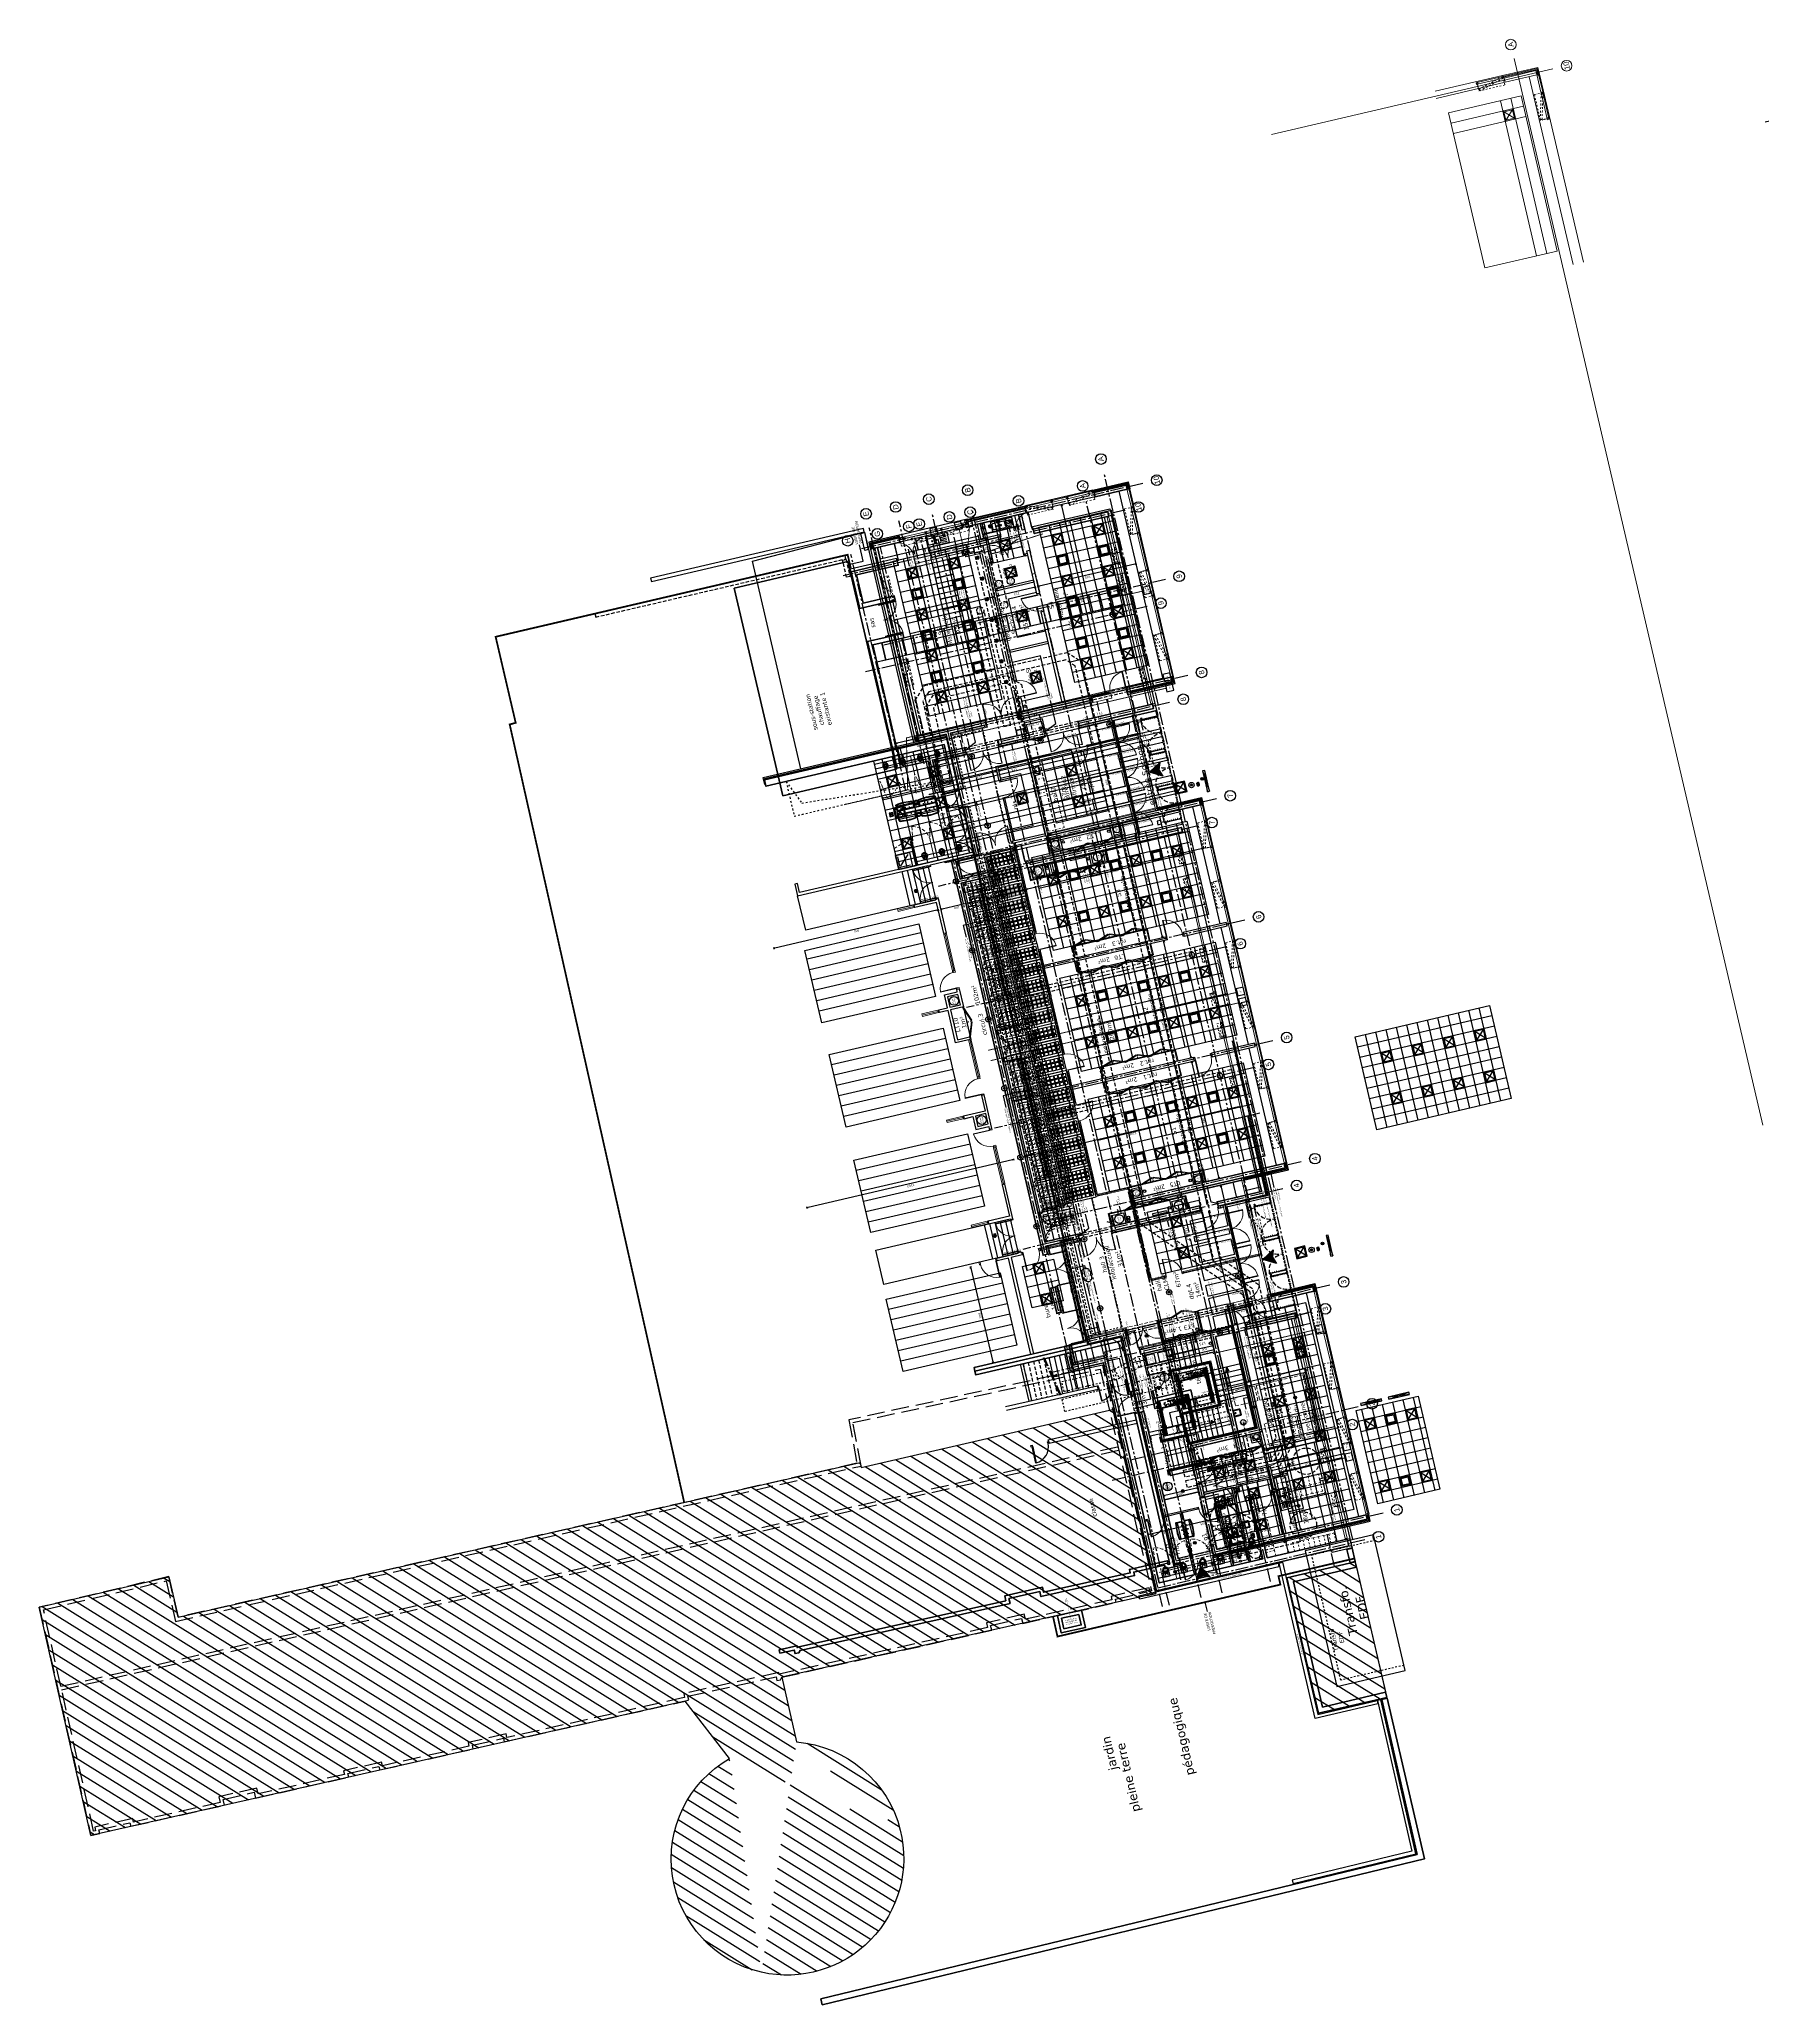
# Model space of a CAD drawing. Header units: metres. Extents: x -49 to 867749, y -579737 to 170817.
# Drawn here: x 867327.5 to 867424.8, y -409085.1 to -408974.1 of the extents above; entities that cross this region are included whole.
import ezdxf
from ezdxf.enums import TextEntityAlignment as Align

# ---------------------------------------------------------------- set-up
doc = ezdxf.new("R2010")
doc.units = ezdxf.units.M
doc.header["$MEASUREMENT"] = 0
doc.header["$PDMODE"] = 3
doc.header["$PDSIZE"] = 0.1
for name, pattern in [('01', [0.15, 0.1, -0.05]), ('02', [0.28, 0.2, -0.08]), ('03', [0.7, 0.5, -0.2]), ('04', [0.82, 0.6, -0.08, 0.06, -0.08]), ('ACAD_ISO02W100', [15, 12, -3]), ('AXES2', [1.125, 0.75, -0.125, 0.125, -0.125]), ('CACHE2', [0.1875, 0.125, -0.0625]), ('CACHEX2', [0.75, 0.5, -0.25]), ('DASHED', [0.75, 0.5, -0.25]), ('POINTILLE', [0.25, 0, -0.25])]:
    doc.linetypes.add(name, pattern=pattern)
for name, color, linetype in [('00-AXE-0.00', 14, 'AXES2'), ('01-CLOISON-0.25', 3, 'Continuous'), ('01-DOUBLAGE-0.0x', 6, 'Continuous'), ('01-ISOL-0.08', 43, 'ISOLATION'), ('01-MEN-VU-0.13', 163, 'Continuous'), ('01-SANITAIRE-0.15', 44, 'Continuous'), ('02-VU-CACHE-01-0.10', 133, '01'), ('02-VU-CACHE-02-0.10', 133, '02'), ('02-VU-POINT-05-0.10', 133, 'POINTILLE'), ('05-COT-ALTIM-0.20', 42, 'Continuous'), ('06-COT-50&100-0.20', 2, 'Continuous'), ('06-SYMB-DIVERS-0.20', 20, 'Continuous'), ('06-TXT-DETAILS-DIVERS-02.20', 2, 'Continuous'), ('06-TXT-DIVERS-0.20', 70, 'Continuous'), ('06-TXT-DIVERS-2-02.20', 5, 'Continuous'), ('06-TXT-ETIQUETTES SURFACES', 210, 'Continuous'), ('07-CHAUFFAGE-0.13', 210, 'Continuous'), ('07-CTA-0.13', 163, 'Continuous'), ('07-PLAFONDS-0.13', 5, 'Continuous'), ('07-SOLS-0.13', 211, 'Continuous'), ('08-VU-0.08', 56, 'Continuous'), ('08-VU-0.13', 44, 'Continuous'), ('08-VU-0.20', 32, 'Continuous'), ('10-DEMOL-GO-0.25', 1, 'Continuous'), ('BAT_HACHURES', 252, 'Continuous')]:
    doc.layers.add(name, color=color, linetype=linetype)
for name, color, linetype, lineweight in [('01-BETON-0.40', 4, 'Continuous', 40), ('01-MEN-CP-0.15', 2, 'Continuous', 18), ('01-MOBILIER-0.10', 10, 'Continuous', 9), ('ACSP - Béton', 252, 'Continuous', 18)]:
    doc.layers.add(name, color=color, linetype=linetype, lineweight=lineweight)
doc.styles.add('COT', font='verdana.ttf')
doc.styles.add('détail 100', font='verdana.ttf', dxfattribs={"height": 0.1})
doc.styles.add('locaux 100', font='verdana.ttf', dxfattribs={"height": 0.22})
doc.styles.add('locaux 20', font='verdana.ttf', dxfattribs={"height": 0.07})
doc.styles.add('locaux 200', font='verdana.ttf', dxfattribs={"height": 0.35})
doc.styles.get("Standard").update_dxf_attribs({"font": 'arial.ttf'})
doc.styles.add('TXT', font='TXT', dxfattribs={"height": 0.2})
doc.linetypes.add('ISOLATION', pattern='A,0.0001,-0.1,[134,ltypeshp.shx,S=0.1,R=0,X=-0.1,Y=0],-0.2,[134,ltypeshp.shx,S=0.1,R=180,X=0.1,Y=0],-0.1', length=0.4001)
doc.dimstyles.new('COT50', dxfattribs={"dimtxt": 0.12, "dimasz": 0.08, "dimexe": 0.05, "dimexo": 0, "dimgap": 0.05, "dimtad": 1, "dimdec": 0, "dimlfac": 100, "dimzin": 0, "dimdsep": 46, "dimtxsty": 'COT', "dimblk": 'OPEN30', "dimcen": 0.04, "dimdle": 0.05, "dimclrd": 256, "dimclre": 256, "dimclrt": 6, "dimadec": 0, "dimazin": 0, "dimtm": 1e-09, "dimtfac": 1, "dimtdec": 0, "dimtmove": 1, "dimatfit": 0, "dimldrblk": 'OPEN30', "dimfxl": 0.05, "dimfxlon": 1, "dimtolj": 1, "dimtzin": 0, "dimlwd": -1, "dimlwe": -1, "dimarcsym": 0})

# ---------------------------------------------------------------- blocks, each defined once
blk = doc.blocks.new('ModulePlancherVerre')
at = {"layer": '08-VU-0.13'}
for points in [[(0.12, 1.69), (0.31, 1.69), (0.31, 1.5), (0.12, 1.5)], [(0.12, 1.46), (0.31, 1.46), (0.31, 1.27), (0.12, 1.27)], [(0.12, 1.23), (0.31, 1.23), (0.31, 1.04), (0.12, 1.04)], [(0.35, 1.69), (0.54, 1.69), (0.54, 1.5), (0.35, 1.5)], [(0.35, 1.46), (0.54, 1.46), (0.54, 1.27), (0.35, 1.27)], [(0.35, 1.23), (0.54, 1.23), (0.54, 1.04), (0.35, 1.04)], [(0.58, 1.69), (0.77, 1.69), (0.77, 1.5), (0.58, 1.5)], [(0.58, 1.46), (0.77, 1.46), (0.77, 1.27), (0.58, 1.27)], [(0.58, 1.23), (0.77, 1.23), (0.77, 1.04), (0.58, 1.04)], [(0.12, 1), (0.31, 1), (0.31, 0.8), (0.12, 0.8)], [(0.12, 0.76), (0.31, 0.76), (0.31, 0.57), (0.12, 0.57)], [(0.12, 0.53), (0.31, 0.53), (0.31, 0.34), (0.12, 0.34)], [(0.12, 0.3), (0.31, 0.3), (0.31, 0.11), (0.12, 0.11)], [(0.35, 1), (0.54, 1), (0.54, 0.8), (0.35, 0.8)], [(0.35, 0.76), (0.54, 0.76), (0.54, 0.57), (0.35, 0.57)], [(0.35, 0.53), (0.54, 0.53), (0.54, 0.34), (0.35, 0.34)], [(0.35, 0.3), (0.54, 0.3), (0.54, 0.11), (0.35, 0.11)], [(0.58, 1), (0.77, 1), (0.77, 0.8), (0.58, 0.8)], [(0.58, 0.76), (0.77, 0.76), (0.77, 0.57), (0.58, 0.57)], [(0.58, 0.53), (0.77, 0.53), (0.77, 0.34), (0.58, 0.34)], [(0.58, 0.3), (0.77, 0.3), (0.77, 0.11), (0.58, 0.11)]]:
    blk.add_lwpolyline(points, close=True, dxfattribs=at)
at = {"layer": '08-VU-0.20'}
blk.add_lwpolyline([(0, 0), (0.89, 0), (0.89, 1.8), (0, 1.8)], close=True, dxfattribs=at)
blk = doc.blocks.new('P180')
at = {"linetype": 'Continuous'}
blk.add_lwpolyline([(-1.93, 0), (-1.93, -0.1), (-1.86, -0.1), (-1.86, -0.03), (-1.88, -0.03), (-1.88, 0)], close=True, dxfattribs=at)
for points in [[(-1.85, 0.92), (-1.85, 0), (-1.88, 0), (-1.88, 0.92)], [(-0.08, 0.92), (-0.08, 0), (-0.05, 0), (-0.05, 0.92)], [(0, 0), (0, -0.1), (-0.06, -0.1), (-0.06, -0.03), (-0.05, -0.03), (-0.05, 0)]]:
    blk.add_lwpolyline(points, close=True)
for centre, start, end in [((-1.88, 0), 0, 90), ((-0.05, 0), 90, 180)]:
    blk.add_arc(centre, 0.915, start, end)
at = {"linetype": 'Continuous', "text_generation_flag": 6}
blk.add_attdef('TEXTE', (-0.19, 0.6), '', height=0.08, rotation=90, dxfattribs=at)
blk = doc.blocks.new('Asc-KONE_Executive_C5_CAD_double_acces')
for p, q in [((-2200, 2010), (-1630, 2010)), ((-2200, -200), (-2200, 2010)), ((-1630, 1810), (-2000, 1810)), ((-2000, 1810), (-2000, 0)), ((-68, 1770), (-1932, 1770)), ((-1932, 1770), (-1932, 1720)), ((-1932, 1720), (-68, 1720)), ((-78, 1690), (-1922, 1690)), ((-1922, 1690), (-1922, 1640)), ((-1922, 1640), (-78, 1640)), ((-1830, 1439), (-1830, 1008)), ((-1777, 1444), (-1825, 1444)), ((-1764, 1486), (-1777, 1486)), ((-1777, 959), (-1777, 1486)), ((-1764, 1487), (-1764, 1452)), ((-1764, 1486), (-1764, 959)), ((-1764, 1452), (-1761, 1452)), ((-1762, 1444), (-1764, 1444)), ((-1761, 1452), (-1761, 1487)), ((-1759, 1393), (-1761, 1391)), ((-1761, 1391), (-1761, 1055)), ((-1756, 1393), (-1759, 1393)), ((-1757, 1507), (-1757, 1494)), ((-1740, 1507), (-1757, 1507)), ((-1757, 1494), (-1683, 1494)), ((-1683, 1494), (-1757, 1494)), ((-1757, 1491), (-1683, 1491)), ((-1757, 1476), (-1757, 1449)), ((-1754, 1387), (-1756, 1393)), ((-1688, 1481), (-1752, 1481)), ((-1750, 1384), (-1750, 1384)), ((-1745, 1389), (-1746, 1387)), ((-1743, 1389), (-1745, 1389)), ((-1742, 1387), (-1743, 1389)), ((-1740, 1525), (-1740, 1507)), ((-1730, 1525), (-1740, 1525)), ((-1738, 1384), (-1738, 1384)), ((-1733, 1389), (-1734, 1387)), ((-1731, 1389), (-1733, 1389)), ((-1730, 1387), (-1731, 1389)), ((-1730, 1505), (-1730, 1525)), ((-1710, 1505), (-1730, 1505)), ((-1726, 1384), (-1726, 1384)), ((-1721, 1389), (-1722, 1387)), ((-1719, 1389), (-1721, 1389)), ((-1718, 1387), (-1719, 1389)), ((-1714, 1384), (-1714, 1384)), ((-1710, 1525), (-1710, 1505)), ((-1700, 1525), (-1710, 1525)), ((-1709, 1389), (-1710, 1387)), ((-1707, 1389), (-1709, 1389)), ((-1706, 1387), (-1707, 1389)), ((-1702, 1384), (-1702, 1384)), ((-1700, 1507), (-1700, 1525)), ((-1683, 1507), (-1700, 1507)), ((-1697, 1389), (-1698, 1387)), ((-1695, 1389), (-1697, 1389)), ((-1694, 1387), (-1695, 1389)), ((-1690, 1384), (-1690, 1384)), ((-1684, 1393), (-1686, 1387)), ((-1680, 1393), (-1684, 1393)), ((-1683, 1507), (-1683, 1494)), ((-1683, 1449), (-1683, 1476)), ((-1678, 1391), (-1680, 1393)), ((-1679, 1487), (-1679, 1452)), ((-1679, 1452), (-1676, 1452)), ((-1676, 1444), (-1678, 1444)), ((-1678, 1055), (-1678, 1391)), ((-1676, 1452), (-1676, 1487)), ((-1676, 1486), (-1662, 1486)), ((-1676, 1486), (-1676, 959)), ((-1662, 959), (-1662, 1486)), ((-1639, 1444), (-1662, 1444)), ((-1634, 1008), (-1634, 1439)), ((-1630, 2010), (-1630, 1810)), ((-1450, 1845), (-1600, 1845)), ((-1600, 1845), (-1600, 1770)), ((-1600, 1770), (-1450, 1770)), ((-1585, 1605), (-1585, 205)), ((-1585, 1605), (-1450, 1605)), ((-1550, 1605), (-1550, 205)), ((-1450, 1770), (-1450, 1845)), ((-550, 1810), (-1450, 1810)), ((-1000, 1765), (-1450, 1765)), ((-1450, 1765), (-1450, 1720)), ((-1450, 1750), (-1000, 1750)), ((-1450, 1735), (-1000, 1735)), ((-1450, 1720), (-1000, 1720)), ((-1000, 1690), (-1450, 1690)), ((-1450, 1690), (-1450, 1645)), ((-1450, 1675), (-1000, 1675)), ((-1450, 1660), (-1000, 1660)), ((-1450, 1645), (-1000, 1645)), ((-1450, 1605), (-1450, 1640)), ((-550, 1765), (-1000, 1765)), ((-1000, 1765), (-1000, 1720)), ((-1000, 1720), (-1000, 1765)), ((-1000, 1750), (-550, 1750)), ((-1000, 1735), (-550, 1735)), ((-1000, 1720), (-550, 1720)), ((-550, 1690), (-1000, 1690)), ((-1000, 1690), (-1000, 1645)), ((-1000, 1645), (-1000, 1690)), ((-1000, 1675), (-550, 1675)), ((-1000, 1660), (-550, 1660)), ((-1000, 1645), (-550, 1645)), ((-550, 1770), (-550, 1845)), ((-550, 1845), (-400, 1845)), ((-400, 1770), (-550, 1770)), ((-550, 1720), (-550, 1765)), ((-550, 1645), (-550, 1690)), ((-550, 1605), (-550, 1640)), ((-415, 1605), (-550, 1605)), ((-450, 205), (-450, 1605)), ((-415, 205), (-415, 1605)), ((-400, 1845), (-400, 1770)), ((200, 2010), (-370, 2010)), ((-370, 2010), (-370, 1810)), ((-370, 1810), (0, 1810)), ((-78, 1640), (-78, 1690)), ((-68, 1720), (-68, 1770)), ((0, 1810), (0, 0)), ((200, -200), (200, 2010)), ((-2000, 0), (-1630, 0)), ((-68, 90), (-1932, 90)), ((-1932, 90), (-1932, 40)), ((-1932, 40), (-68, 40)), ((-78, 170), (-1922, 170)), ((-1922, 170), (-1922, 120)), ((-1922, 120), (-78, 120)), ((-1825, 1003), (-1777, 1003)), ((-1764, 959), (-1777, 959)), ((-1764, 1003), (-1762, 1003)), ((-1764, 993), (-1761, 993)), ((-1764, 958), (-1764, 993)), ((-1761, 1055), (-1759, 1053)), ((-1761, 993), (-1761, 958)), ((-1759, 1053), (-1756, 1053)), ((-1757, 998), (-1757, 971)), ((-1757, 954), (-1683, 954)), ((-1757, 938), (-1757, 951)), ((-1757, 951), (-1683, 951)), ((-1683, 951), (-1757, 951)), ((-1740, 938), (-1757, 938)), ((-1756, 1053), (-1754, 1058)), ((-1752, 966), (-1688, 966)), ((-1750, 1062), (-1750, 1062)), ((-1746, 1058), (-1745, 1056)), ((-1745, 1056), (-1743, 1056)), ((-1743, 1056), (-1742, 1058)), ((-1740, 920), (-1740, 938)), ((-1730, 920), (-1740, 920)), ((-1738, 1062), (-1738, 1062)), ((-1734, 1058), (-1733, 1056)), ((-1733, 1056), (-1731, 1056)), ((-1731, 1056), (-1730, 1058)), ((-1730, 940), (-1730, 920)), ((-1710, 940), (-1730, 940)), ((-1726, 1062), (-1726, 1062)), ((-1722, 1058), (-1721, 1056)), ((-1721, 1056), (-1719, 1056)), ((-1719, 1056), (-1718, 1058)), ((-1714, 1062), (-1714, 1062)), ((-1710, 1058), (-1709, 1056)), ((-1710, 920), (-1710, 940)), ((-1700, 920), (-1710, 920)), ((-1709, 1056), (-1707, 1056)), ((-1707, 1056), (-1706, 1058)), ((-1702, 1062), (-1702, 1062)), ((-1700, 938), (-1700, 920)), ((-1683, 938), (-1700, 938)), ((-1698, 1058), (-1697, 1056)), ((-1697, 1056), (-1695, 1056)), ((-1695, 1056), (-1694, 1058)), ((-1690, 1062), (-1690, 1062)), ((-1686, 1058), (-1684, 1053)), ((-1684, 1053), (-1680, 1053)), ((-1683, 971), (-1683, 998)), ((-1683, 938), (-1683, 951)), ((-1680, 1053), (-1678, 1055)), ((-1679, 993), (-1676, 993)), ((-1679, 958), (-1679, 993)), ((-1678, 1003), (-1676, 1003)), ((-1676, 993), (-1676, 958)), ((-1676, 959), (-1662, 959)), ((-1662, 1003), (-1639, 1003)), ((-1630, 0), (-1630, -200)), ((-1600, -35), (-1600, 40)), ((-1600, 40), (-1450, 40)), ((-1585, 205), (-1450, 205)), ((-1450, 205), (-1450, 170)), ((-1000, 165), (-1450, 165)), ((-1450, 165), (-1450, 120)), ((-1450, 150), (-1000, 150)), ((-1450, 135), (-1000, 135)), ((-1450, 120), (-1000, 120)), ((-1000, 90), (-1450, 90)), ((-1450, 90), (-1450, 45)), ((-1450, 75), (-1000, 75)), ((-1450, 60), (-1000, 60)), ((-1450, 45), (-1000, 45)), ((-1450, 40), (-1450, -35)), ((-1450, 0), (-550, 0)), ((-550, 165), (-1000, 165)), ((-1000, 165), (-1000, 120)), ((-1000, 120), (-1000, 165)), ((-1000, 150), (-550, 150)), ((-1000, 135), (-550, 135)), ((-1000, 120), (-550, 120)), ((-550, 90), (-1000, 90)), ((-1000, 90), (-1000, 45)), ((-1000, 45), (-1000, 90)), ((-1000, 75), (-550, 75)), ((-1000, 60), (-550, 60)), ((-1000, 45), (-550, 45)), ((-415, 205), (-550, 205)), ((-550, 205), (-550, 170)), ((-550, 120), (-550, 165)), ((-550, 45), (-550, 90)), ((-550, 40), (-550, -35)), ((-400, 40), (-550, 40)), ((-400, -35), (-400, 40)), ((0, 0), (-370, 0)), ((-370, 0), (-370, -200)), ((-78, 120), (-78, 170)), ((-68, 40), (-68, 90)), ((-1630, -200), (-2200, -200)), ((-1450, -35), (-1600, -35)), ((-550, -35), (-400, -35)), ((-370, -200), (200, -200))]:
    blk.add_line(p, q)
for points in [[(-1885, 1600), (-1885, 1475), (-1902, 1475), (-1982, 1415), (-2000, 1415), (-2000, 1600), (-1885, 1600)], [(-1832, 1555), (-1860, 1527), (-1860, 1470), (-1885, 1470), (-1885, 1600), (-1637, 1600), (-1637, 1595), (-1660, 1595), (-1660, 1555), (-1720, 1555)], [(-1750, 1555), (-1750, 1540), (-1728, 1540), (-1728, 1505), (-1712, 1505), (-1712, 1540), (-1690, 1540), (-1690, 1555)], [(-1885, 805), (-1885, 980), (-1996, 980), (-1996, 1060), (-2000, 1060), (-2000, 976), (-1889, 976), (-1889, 805), (-1889, 634), (-2000, 634), (-2000, 550), (-1996, 550), (-1996, 630), (-1885, 630), (-1885, 805)], [(-1658, 806), (-1658, 881), (-1668, 881), (-1668, 886), (-1653, 886), (-1653, 891), (-1788, 891), (-1788, 876), (-1823, 876), (-1865, 957), (-1880, 957), (-1880, 979), (-1885, 979), (-1885, 806), (-1885, 633), (-1880, 633), (-1880, 654), (-1865, 654), (-1823, 735), (-1788, 735), (-1788, 720), (-1653, 720), (-1653, 725), (-1668, 725), (-1668, 730), (-1658, 730), (-1658, 805)], [(-1690, 890), (-1690, 905), (-1712, 905), (-1712, 940), (-1728, 940), (-1728, 905), (-1750, 905), (-1750, 890)], [(-1658, 764), (-1652, 767), (-1650, 801), (-1625, 801), (-1615, 801), (-1590, 801), (-1590, 810), (-1615, 810), (-1625, 809), (-1650, 809), (-1652, 844), (-1658, 846)], [(-342, 846), (-348, 844), (-350, 809), (-375, 809), (-385, 809), (-410, 810), (-410, 801), (-385, 801), (-375, 801), (-350, 801), (-348, 767), (-342, 764)], [(-342, 805), (-342, 735), (-338, 735), (-338, 756), (-330, 756), (-330, 743), (-147, 743), (-147, 753), (-78, 753), (-32, 657), (-5, 657), (-5, 632), (0, 632), (0, 805), (0, 978), (-5, 978), (-5, 953), (-32, 953), (-78, 857), (-147, 857), (-147, 867), (-330, 867), (-330, 854), (-338, 854), (-338, 875), (-342, 875), (-342, 805)]]:
    blk.add_lwpolyline(points, close=True)
at = {"linetype": 'ACAD_ISO02W100', "ltscale": 0.1}
blk.add_lwpolyline([(-1842, 755), (-1842, 679), (-1846, 665), (-1846, 442), (-1834, 442), (-1834, 399), (-1831, 396), (-1764, 396), (-1764, 381), (-1837, 381), (-1837, 375), (-1761, 375), (-1761, 349), (-1737, 349), (-1737, 376), (-1734, 376), (-1734, 396), (-1667, 396), (-1664, 399), (-1664, 442), (-1652, 442), (-1652, 485, 0.4064439), (-1655, 488), (-1694, 489), (-1719, 489), (-1719, 588), (-1733, 588), (-1733, 605), (-1666, 605), (-1666, 617), (-1652, 617), (-1652, 686), (-1666, 686), (-1666, 715), (-1644, 715, 0.4142136), (-1641, 718), (-1641, 732, -0.3624737), (-1637, 737), (-1637, 737), (-1597, 738, 0.4065663), (-1594, 741), (-1594, 749, 0.4071448), (-1597, 752), (-1658, 754), (-1658, 856), (-1597, 858, 0.4071448), (-1594, 861), (-1594, 869, 0.4065663), (-1597, 872), (-1637, 873), (-1637, 873, -0.3624737), (-1641, 878), (-1641, 892, 0.4142136), (-1644, 895), (-1666, 895), (-1666, 1005), (-1733, 1005), (-1733, 1090), (-1716, 1121), (-1655, 1122, 0.4064439), (-1652, 1125), (-1652, 1168), (-1664, 1168), (-1664, 1211), (-1667, 1214), (-1734, 1214), (-1734, 1234), (-1737, 1234), (-1737, 1261), (-1761, 1261), (-1761, 1235), (-1837, 1235), (-1837, 1229), (-1764, 1229), (-1764, 1214), (-1831, 1214), (-1834, 1211), (-1834, 1168), (-1846, 1168), (-1846, 945), (-1842, 931), (-1842, 855), (-1843, 855, 0.4142136), (-1846, 852), (-1846, 758, 0.4142136), (-1843, 755)], format="xyb", close=True, dxfattribs=at)
for centre, radius, start, end in [((-1825, 1439), 5, 90, 180), ((-1757, 1487), 7, 90, 180), ((-1762, 1449), 5, 270, 0), ((-1757, 1487), 4, 90, 180), ((-1752, 1476), 5, 90, 180), ((-1750, 1388), 4.3, 195, 270), ((-1750, 1388), 4.3, 270, 345), ((-1738, 1388), 4.3, 195.00001, 270), ((-1738, 1388), 4.3, 270, 345), ((-1726, 1388), 4.3, 195.00001, 270), ((-1726, 1388), 4.3, 270, 345), ((-1714, 1388), 4.3, 195.00001, 270), ((-1714, 1388), 4.3, 270, 345), ((-1702, 1388), 4.3, 195.00001, 270), ((-1702, 1388), 4.3, 270, 345), ((-1690, 1388), 4.3, 195.00001, 270), ((-1690, 1388), 4.3, 270, 345), ((-1688, 1476), 5, 0, 90), ((-1683, 1487), 7, 0, 90), ((-1683, 1487), 4, 0, 90), ((-1678, 1449), 5, 180, 270), ((-1639, 1439), 5, 0, 90), ((-1825, 1008), 5, 180, 270), ((-1757, 958), 7, 180, 270), ((-1762, 998), 5, 0, 90), ((-1757, 958), 4, 180, 270), ((-1752, 971), 5, 180, 270), ((-1750, 1057), 4.3, 90, 165), ((-1750, 1057), 4.3, 14.99999, 90), ((-1738, 1057), 4.3, 90, 165), ((-1738, 1057), 4.3, 14.99999, 90), ((-1726, 1057), 4.3, 90, 165), ((-1726, 1057), 4.3, 14.99999, 90), ((-1714, 1057), 4.3, 90, 165), ((-1714, 1057), 4.3, 14.99999, 90), ((-1702, 1057), 4.3, 90, 165), ((-1702, 1057), 4.3, 14.99999, 90), ((-1690, 1057), 4.3, 90, 165), ((-1690, 1057), 4.3, 14.99999, 90), ((-1688, 971), 5, 270, 0), ((-1678, 998), 5, 90, 180), ((-1683, 958), 7, 270, 0), ((-1683, 958), 4, 270, 0), ((-1639, 1008), 5, 270, 0)]:
    blk.add_arc(centre, radius, start, end)
blk = doc.blocks.new('P90')
at = {"linetype": 'Continuous'}
for points in [[(-0.97, -0.03), (-0.97, -0.1), (-1.03, -0.1), (-1.03, 0), (-0.98, 0), (-0.98, -0.03)], [(-0.05, 0.93), (-0.05, 0), (-0.08, 0), (-0.08, 0.93)], [(0, 0), (0, -0.1), (-0.07, -0.1), (-0.07, -0.03), (-0.05, -0.03), (-0.05, 0)]]:
    blk.add_lwpolyline(points, close=True, dxfattribs=at)
blk.add_arc((-0.04, -0.01), 0.937, 92.2388, 179.6062, dxfattribs=at)
at = {"linetype": 'Continuous', "text_generation_flag": 6}
blk.add_attdef('TEXTE', text='', height=0.08, rotation=90, dxfattribs=at).set_placement((-0.19, 0.47), align=Align.CENTER)
blk = doc.blocks.new('fen150')
for points in [[(-1.6, -0.1), (-1.55, -0.1), (-1.55, 0), (-1.6, 0)], [(-1.55, -0.1), (-1.5, -0.1), (-1.5, 0), (-1.55, 0)], [(-0.05, -0.1), (0, -0.1), (0, 0), (-0.05, 0)], [(-1.55, -0.1), (-0.05, -0.1), (-0.05, 0), (-1.55, 0)], [(-0.1, -0.1), (-0.05, -0.1), (-0.05, 0), (-0.1, 0)]]:
    blk.add_lwpolyline(points, close=True)
at = {"linetype": '01'}
blk.add_lwpolyline([(-1.55, 0), (-1.55, 0.39), (-0.05, 0.39), (-0.05, 0)], dxfattribs=at)
blk.add_lwpolyline([(-1.52, 0.29), (-0.08, -0.1), (-0.05, 0), (-1.5, 0.39)], close=True, dxfattribs=at)
blk.add_arc((-0.05, 0), 1.5, 165, 180, dxfattribs=at)
blk = doc.blocks.new('Spot-directionnel')
h = blk.add_hatch(color=256)
h.dxf.hatch_style = 1
h.paths.add_polyline_path([(-0.06, 0.06, 0.414214), (-0.06, -0.06), (0, 0)])
h = blk.add_hatch(color=256)
h.dxf.hatch_style = 1
h.paths.add_polyline_path([(0.08, 0.08), (0, 0), (0.08, -0.08, 0.414214)])
for p, q in [((-0.06, -0.06), (0.08, 0.08)), ((-0.06, 0.06), (0.08, -0.08))]:
    blk.add_line(p, q)
for radius, start, end in [(0.08, 45, 315), (0.11, 315, 45)]:
    blk.add_arc((0, 0), radius, start, end)
blk = doc.blocks.new('LuminaireSuspendu')
for p, q in [((-0.04, 0.04), (0.04, -0.04)), ((-0.04, -0.04), (0.04, 0.04))]:
    blk.add_line(p, q)
for radius in [0.15, 0.05]:
    blk.add_circle((0, 0), radius)
blk = doc.blocks.new('Eclairage-Pl-60x60')
for p, q in [((-0.3, 0.3), (0.3, -0.3)), ((-0.3, -0.3), (0.3, 0.3))]:
    blk.add_line(p, q)
for points in [[(-0.3, -0.3), (0.3, -0.3), (0.3, 0.3), (-0.3, 0.3)], [(-0.25, -0.25), (0.25, -0.25), (0.25, 0.25), (-0.25, 0.25)]]:
    blk.add_lwpolyline(points, close=True)
blk = doc.blocks.new('_Open30')
at = {"color": 0, "linetype": 'ByBlock', "lineweight": -2}
for p, q in [((-1, 0.3), (0, 0)), ((0, 0), (-1, -0.3)), ((0, 0), (-1, 0))]:
    blk.add_line(p, q, dxfattribs=at)
blk = doc.blocks.new('*D165')
at = {"layer": '06-COT-50&100-0.20', "transparency": 16777216}
for p, q in [((867392.65, -409031.79), (867392.56, -409031.81)), ((867394.13, -409038.34), (867392.62, -409031.87)), ((867394.1, -409038.43), (867394.2, -409038.41))]:
    blk.add_line(p, q, dxfattribs=at)
at = {"layer": 'Defpoints', "color": 0, "transparency": 16777216}
for p in [(867392.6, -409031.8), (867392.75, -409031.76), (867393.47, -409038.58)]:
    blk.add_point(p, dxfattribs=at)
at = {"layer": '06-COT-50&100-0.20', "transparency": 16777216, "xscale": 0.08, "yscale": 0.08, "zscale": 0.08}
for p, rotation in [((867392.6, -409031.8), 103.1212703830424), ((867394.15, -409038.42), 283.1212703830424)]:
    blk.add_blockref('_Open30', p, dxfattribs=dict(at, rotation=rotation))
at = {"layer": '06-COT-50&100-0.20', "color": 6, "transparency": 16777216, "insert": (867393.27, -409035.13), "char_height": 0.12, "attachment_point": 5, "rotation": 103.1213, "style": 'COT'}
blk.add_mtext('\\A1;680', dxfattribs=at)
blk = doc.blocks.new('*D166')
at = {"layer": '06-COT-50&100-0.20', "transparency": 16777216}
for p, q in [((867391.06, -409024.97), (867390.97, -409024.99)), ((867392.54, -409031.52), (867391.03, -409025.06)), ((867392.61, -409031.59), (867392.51, -409031.61))]:
    blk.add_line(p, q, dxfattribs=at)
at = {"layer": 'Defpoints', "color": 0, "transparency": 16777216}
for p in [(867391.02, -409024.98), (867391.16, -409024.95), (867392.7, -409031.57)]:
    blk.add_point(p, dxfattribs=at)
at = {"layer": '06-COT-50&100-0.20', "transparency": 16777216, "xscale": 0.08, "yscale": 0.08, "zscale": 0.08}
for p, rotation in [((867391.02, -409024.98), 103.1212703830424), ((867392.56, -409031.6), 283.1212703830424)]:
    blk.add_blockref('_Open30', p, dxfattribs=dict(at, rotation=rotation))
at = {"layer": '06-COT-50&100-0.20', "color": 6, "transparency": 16777216, "insert": (867391.68, -409028.32), "char_height": 0.12, "attachment_point": 5, "rotation": 103.1213, "style": 'COT'}
blk.add_mtext('\\A1;680', dxfattribs=at)
blk = doc.blocks.new('*D167')
at = {"layer": '06-COT-50&100-0.20', "transparency": 16777216}
for p, q in [((867389.36, -409018.18), (867389.46, -409018.16)), ((867390.93, -409024.71), (867389.42, -409018.25)), ((867391, -409024.78), (867390.9, -409024.8))]:
    blk.add_line(p, q, dxfattribs=at)
at = {"layer": 'Defpoints', "color": 0, "transparency": 16777216}
for p in [(867388.56, -409018.37), (867389.41, -409018.17), (867391.1, -409024.76)]:
    blk.add_point(p, dxfattribs=at)
at = {"layer": '06-COT-50&100-0.20', "transparency": 16777216, "xscale": 0.08, "yscale": 0.08, "zscale": 0.08}
for p, rotation in [((867389.41, -409018.17), 103.1212703830424), ((867390.95, -409024.79), 283.1212703830424)]:
    blk.add_blockref('_Open30', p, dxfattribs=dict(at, rotation=rotation))
at = {"layer": '06-COT-50&100-0.20', "color": 6, "transparency": 16777216, "insert": (867390.07, -409021.51), "char_height": 0.12, "attachment_point": 5, "rotation": 103.1213, "style": 'COT'}
blk.add_mtext('\\A1;680', dxfattribs=at)
blk = doc.blocks.new('*D168')
at = {"layer": '06-COT-50&100-0.20', "transparency": 16777216}
for p, q in [((867387.77, -409011.36), (867387.87, -409011.34)), ((867389.3, -409017.7), (867387.84, -409011.43)), ((867389.27, -409017.79), (867389.36, -409017.77))]:
    blk.add_line(p, q, dxfattribs=at)
at = {"layer": 'Defpoints', "color": 0, "transparency": 16777216}
for p in [(867387.16, -409011.51), (867387.82, -409011.35), (867388.58, -409017.95)]:
    blk.add_point(p, dxfattribs=at)
at = {"layer": '06-COT-50&100-0.20', "transparency": 16777216, "xscale": 0.08, "yscale": 0.08, "zscale": 0.08}
for p, rotation in [((867387.82, -409011.35), 103.1212703830424), ((867389.32, -409017.78), 283.1212703830424)]:
    blk.add_blockref('_Open30', p, dxfattribs=dict(at, rotation=rotation))
at = {"layer": '06-COT-50&100-0.20', "color": 6, "transparency": 16777216, "insert": (867388.46, -409014.59), "char_height": 0.12, "attachment_point": 5, "rotation": 103.1213, "style": 'COT'}
blk.add_mtext('\\A1;660', dxfattribs=at)
blk = doc.blocks.new('*D169')
at = {"layer": '06-COT-50&100-0.20', "transparency": 16777216}
for p, q in [((867385.2, -409000.36), (867385.3, -409000.33)), ((867387.71, -409010.88), (867385.27, -409000.42)), ((867387.68, -409010.97), (867387.78, -409010.95))]:
    blk.add_line(p, q, dxfattribs=at)
at = {"layer": 'Defpoints', "color": 0, "transparency": 16777216}
for p in [(867382.96, -409000.88), (867385.25, -409000.35), (867385.43, -409011.5)]:
    blk.add_point(p, dxfattribs=at)
at = {"layer": '06-COT-50&100-0.20', "transparency": 16777216, "xscale": 0.08, "yscale": 0.08, "zscale": 0.08}
for p, rotation in [((867385.25, -409000.35), 103.1212703830424), ((867387.73, -409010.96), 283.1212703830424)]:
    blk.add_blockref('_Open30', p, dxfattribs=dict(at, rotation=rotation))
at = {"layer": '06-COT-50&100-0.20', "color": 6, "transparency": 16777216, "insert": (867386.38, -409005.68), "char_height": 0.12, "attachment_point": 5, "rotation": 103.1213, "style": 'COT'}
blk.add_mtext('\\A1;1090', dxfattribs=at)
blk = doc.blocks.new('*D170')
at = {"layer": '06-COT-50&100-0.20', "transparency": 16777216}
for p, q in [((867389.39, -409003.71), (867383.99, -409004.96)), ((867389.48, -409003.74), (867389.45, -409003.64)), ((867383.93, -409005.03), (867383.9, -409004.93))]:
    blk.add_line(p, q, dxfattribs=at)
at = {"layer": 'Defpoints', "color": 0, "transparency": 16777216}
for p in [(867383.92, -409004.98), (867384, -409005.36), (867389.75, -409004.89)]:
    blk.add_point(p, dxfattribs=at)
at = {"layer": '06-COT-50&100-0.20', "transparency": 16777216, "xscale": 0.08, "yscale": 0.08, "zscale": 0.08}
for p, rotation in [((867389.47, -409003.69), 13.12127038304243), ((867383.92, -409004.98), 193.1212703830424)]:
    blk.add_blockref('_Open30', p, dxfattribs=dict(at, rotation=rotation))
at = {"layer": '06-COT-50&100-0.20', "color": 6, "transparency": 16777216, "insert": (867386.72, -409004.44), "char_height": 0.12, "attachment_point": 5, "rotation": 193.1213, "style": 'COT'}
blk.add_mtext('\\A1;570', dxfattribs=at)
blk = doc.blocks.new('*D191')
at = {"layer": '06-COT-50&100-0.20', "transparency": 16777216}
for p, q in [((867394.19, -409038.82), (867394.29, -409038.8)), ((867394.26, -409038.89), (867395.72, -409045.16)), ((867395.69, -409045.25), (867395.79, -409045.22))]:
    blk.add_line(p, q, dxfattribs=at)
at = {"layer": 'Defpoints', "color": 0, "transparency": 16777216}
for p in [(867389.24, -409039.97), (867395.74, -409045.24), (867391.44, -409046.24)]:
    blk.add_point(p, dxfattribs=at)
at = {"layer": '06-COT-50&100-0.20', "transparency": 16777216, "xscale": 0.08, "yscale": 0.08, "zscale": 0.08}
for p, rotation in [((867394.24, -409038.81), 103.1212703830424), ((867395.74, -409045.24), 283.1212703830424)]:
    blk.add_blockref('_Open30', p, dxfattribs=dict(at, rotation=rotation))
at = {"layer": '06-COT-50&100-0.20', "color": 6, "transparency": 16777216, "insert": (867394.88, -409042.05), "char_height": 0.12, "attachment_point": 5, "rotation": 103.1213, "style": 'COT'}
blk.add_mtext('\\A1;660', dxfattribs=at)
blk = doc.blocks.new('Niv+Alti-Plan')
blk.add_line((-0.25, 0), (0.25, 0))
blk.add_circle((0, 0), 0.25)
at = {"style": 'détail 100'}
for tag, p in [('ALTI', (0, 0.09)), ('NIVEAU', (0, -0.09))]:
    blk.add_attdef(tag, text='', height=0.1, dxfattribs=at).set_placement(p, align=Align.MIDDLE_CENTER)
blk = doc.blocks.new('lav')
for p, q in [((0, 0.5), (-0.35, 0.5)), ((0, 0), (-0.35, 0)), ((-0.32, 0.45), (-0.15, 0.4)), ((-0.32, 0.05), (-0.15, 0.1)), ((-0.12, 0.37), (-0.12, 0.25)), ((-0.12, 0.13), (-0.12, 0.25)), ((0, 0), (0, 0.5))]:
    blk.add_line(p, q)
blk.add_circle((-0.17, 0.25), 0.025)
for centre, radius, start, end in [((1.51, 0.23), 1.91, 172.4054, 179.4234), ((1.51, 0.27), 1.91, 180.5766, 187.5946), ((-0.33, 0.42), 0.0844, 103.8031, 129.327), ((-0.34, 0.06), 0.0625, 226.0761, 260.7938), ((0.5, 0.26), 0.864, 168.6901, 180.9211), ((0.5, 0.24), 0.864, 179.0789, 191.3099), ((-0.32, 0.43), 0.0264, 71.5651, 161.5651), ((-0.32, 0.08), 0.0264, 198.4349, 288.4349), ((-0.17, 0.34), 0.0598, 21.8014, 68.1986), ((-0.17, 0.16), 0.0598, 291.8014, 338.1986)]:
    blk.add_arc(centre, radius, start, end)
blk = doc.blocks.new('WCalliaSuspsansreserv-Plan')
at = {"linetype": 'Continuous'}
for points, knots in [([(-175.564, 0), (-175.564, 0), (174.9225, 0.001), (174.9225, 0.001), (174.9225, 0.001), (178.3975, -106.316), (178.7425, -212.6345), (177.9155, -318.9545), (177.9155, -318.9545), (177.545, -366.6675), (166.254, -424.003), (135.236, -466.73), (135.236, -466.73), (104.3415, -509.285), (60.766, -540.0365), (-0.3015, -539.9965), (-0.3015, -539.9965), (-72.7745, -539.9485), (-123.7985, -496.924), (-151.8715, -441.5495), (-151.8715, -441.5495), (-171.506, -402.8175), (-178.356, -357.626), (-178.632, -318.63), (-178.632, -318.63), (-179.385, -212.419), (-178.256, -106.209), (-175.564, 0)], [0, 0, 0, 0, 0.125, 0.125, 0.125, 0.1875, 0.25, 0.25, 0.25, 0.3125, 0.375, 0.375, 0.375, 0.4375, 0.5, 0.5, 0.5, 0.5625, 0.625, 0.625, 0.625, 0.6875, 0.75, 0.75, 0.75, 0.875, 1, 1, 1, 1]), ([(-0.175, -499.369), (-75.617, -499.369), (-136.774, -425.602), (-136.774, -334.606), (-136.774, -334.606), (-136.774, -243.6095), (-75.617, -169.8425), (-0.175, -169.8425), (-0.175, -169.8425), (75.2665, -169.8425), (136.4235, -243.6095), (136.4235, -334.606), (136.4235, -334.606), (136.4235, -425.602), (75.2665, -499.369), (-0.175, -499.369)], [0, 0, 0, 0, 0.2, 0.2, 0.2, 0.3, 0.4, 0.4, 0.4, 0.5, 0.6, 0.6, 0.6, 0.8, 1, 1, 1, 1]), ([(-0.2505, -487.4275), (-67.9855, -487.4275), (-122.895, -421.2465), (-122.895, -339.6085), (-122.895, -339.6085), (-122.895, -257.97), (-67.9855, -191.7895), (-0.2505, -191.7895), (-0.2505, -191.7895), (67.4845, -191.7895), (122.394, -257.97), (122.394, -339.6085), (122.394, -339.6085), (122.394, -421.2465), (67.4845, -487.4275), (-0.2505, -487.4275)], [0, 0, 0, 0, 0.2, 0.2, 0.2, 0.3, 0.4, 0.4, 0.4, 0.5, 0.6, 0.6, 0.6, 0.8, 1, 1, 1, 1]), ([(-77.8015, -117.351), (-81.9175, -117.351), (-85.2545, -114.0145), (-85.2545, -109.898), (-85.2545, -109.898), (-85.2545, -105.782), (-81.9175, -102.4455), (-77.8015, -102.4455), (-77.8015, -102.4455), (-73.6855, -102.4455), (-70.3485, -105.782), (-70.3485, -109.898), (-70.3485, -109.898), (-70.3485, -114.0145), (-73.6855, -117.351), (-77.8015, -117.351)], [0, 0, 0, 0, 0.2, 0.2, 0.2, 0.3, 0.4, 0.4, 0.4, 0.5, 0.6, 0.6, 0.6, 0.8, 1, 1, 1, 1]), ([(-44.891, -219.375), (-44.96, -215.282), (-42.295, -210.4525), (-38.5185, -208.875), (-38.5185, -208.875), (-26.5195, -203.8605), (-13.36, -200.7605), (-0.3545, -200.7605), (-0.3545, -200.7605), (12.756, -200.7605), (26.041, -203.8105), (38.133, -208.878), (38.133, -208.878), (41.9265, -210.4675), (44.601, -215.4065), (44.397, -219.515), (44.397, -219.515), (42.7995, -251.706), (45.7775, -310.371), (-0.244, -310.319), (-0.244, -310.319), (-46.2655, -310.267), (-44.3025, -254.0065), (-44.891, -219.375)], [0, 0, 0, 0, 0.1428571429, 0.1428571429, 0.1428571429, 0.2142857143, 0.2857142857, 0.2857142857, 0.2857142857, 0.3571428571, 0.4285714286, 0.4285714286, 0.4285714286, 0.5, 0.5714285714, 0.5714285714, 0.5714285714, 0.6428571429, 0.7142857143, 0.7142857143, 0.7142857143, 0.8571428571, 1, 1, 1, 1]), ([(77.278, -117.351), (73.162, -117.351), (69.8255, -114.0145), (69.8255, -109.898), (69.8255, -109.898), (69.8255, -105.782), (73.162, -102.4455), (77.278, -102.4455), (77.278, -102.4455), (81.3945, -102.4455), (84.731, -105.782), (84.731, -109.898), (84.731, -109.898), (84.731, -114.0145), (81.3945, -117.351), (77.278, -117.351)], [0, 0, 0, 0, 0.2, 0.2, 0.2, 0.3, 0.4, 0.4, 0.4, 0.5, 0.6, 0.6, 0.6, 0.8, 1, 1, 1, 1])]:
    blk.add_open_spline(points, degree=3, knots=knots, dxfattribs=at)
at = {"linetype": 'DASHED'}
for points in [[(-57.1305, -110.108), (-57.1305, -110.108), (-103.4175, -110.108), (-103.4175, -110.108)], [(-77.6425, -131.902), (-77.6425, -131.902), (-77.6425, -88.6285), (-77.6425, -88.6285)], [(98.1545, -109.742), (98.1545, -109.742), (51.8675, -109.742), (51.8675, -109.742)], [(77.6425, -131.536), (77.6425, -131.536), (77.6425, -88.2625), (77.6425, -88.2625)]]:
    blk.add_open_spline(points, degree=3, dxfattribs=at)
blk = doc.blocks.new('Douche80')
for p, q in [((0.1, 0.18), (0.1, 0.7)), ((0.16, 0.16), (0.7, 0.7)), ((0.18, 0.1), (0.7, 0.1))]:
    blk.add_line(p, q)
blk.add_lwpolyline([(0, 0), (0, 0.8), (0.8, 0.8), (0.8, 0)], close=True)
blk.add_circle((0.1, 0.1), 0.03)
blk = doc.blocks.new('LAVD')
for p, q in [((500, 0), (-500, 0)), ((-500, -334), (-500, 0)), ((500, -30), (-500, -30)), ((-470, -309), (-470, -30)), ((470, -275), (-470, -275)), ((-250, -30), (-250, -116)), ((250, -30), (250, -116)), ((470, -309), (470, -30)), ((500, 0), (500, -334))]:
    blk.add_line(p, q)
blk.add_circle((0, -120), 22.5)
for centre, radius, start, end in [((-450, -334), 50, 180, 259.62818), ((-420, -309), 50, 180, 260.32653), ((0, 2125), 2550, 259.62818, 280.37182), ((0, 2155), 2550, 260.32653, 279.67347), ((420, -309), 50, 279.67347, 0), ((450, -334), 50, 280.37182, 0)]:
    blk.add_arc(centre, radius, start, end)
blk = doc.blocks.new('b-poub-essui1')
for points in [[(0, -0.3), (0.21, -0.3), (0.21, 0), (0, 0)], [(0.02, -0.28), (0.19, -0.28), (0.19, -0.02), (0.02, -0.02)]]:
    blk.add_lwpolyline(points, close=True)
for radius, start, end in [(0.125, 76.1135, 283.8865), (0.095, 71.5915, 288.4085), (0.125, 293.5782, 66.4218), (0.095, 301.7569, 58.2431)]:
    blk.add_arc((-0.03, -0.15), radius, start, end)
blk = doc.blocks.new('vidoir40x40')
for points in [[(-0.2, 0), (0.2, 0), (0.2, 0.35, 0.414214), (0.15, 0.4), (-0.15, 0.4, 0.414214), (-0.2, 0.35)], [(-0.16, 0.04), (0.16, 0.04), (0.16, 0.35, 0.414214), (0.15, 0.36), (-0.15, 0.36, 0.414214), (-0.16, 0.35)]]:
    blk.add_lwpolyline(points, format="xyb", close=True)
for radius in [0.035, 0.025]:
    blk.add_circle((0, 0.11), radius)
blk = doc.blocks.new('siphon de sol')
for p, q in [((-0.1, 0.1), (-0.04, 0.04)), ((0.1, 0.1), (0.04, 0.04)), ((-0.04, -0.04), (-0.1, -0.1)), ((0.04, -0.04), (0.1, -0.1))]:
    blk.add_line(p, q)
blk.add_lwpolyline([(-0.1, -0.1), (0.1, -0.1), (0.1, 0.1), (-0.1, 0.1)], close=True)
blk.add_circle((0, 0), 0.05)
at = {"insert": (0, -0.06), "char_height": 0.07, "width": 0.9021, "attachment_point": 5, "rotation": 360, "style": 'locaux 20'}
blk.add_mtext('SS', dxfattribs=at)
blk = doc.blocks.new('*D171')
at = {"layer": '06-COT-50&100-0.20', "transparency": 16777216}
for p, q in [((867380.16, -409043.39), (867380.06, -409043.42)), ((867380.13, -409043.48), (867381.36, -409048.76)), ((867381.43, -409048.83), (867381.33, -409048.85))]:
    blk.add_line(p, q, dxfattribs=at)
at = {"layer": 'Defpoints', "color": 0, "transparency": 16777216}
for p in [(867382.25, -409042.91), (867381.38, -409048.84), (867383.52, -409048.34)]:
    blk.add_point(p, dxfattribs=at)
at = {"layer": '06-COT-50&100-0.20', "transparency": 16777216, "xscale": 0.08, "yscale": 0.08, "zscale": 0.08}
for p, rotation in [((867380.11, -409043.41), 103.1212703830424), ((867381.38, -409048.84), 283.1212703830424)]:
    blk.add_blockref('_Open30', p, dxfattribs=dict(at, rotation=rotation))
at = {"layer": '06-COT-50&100-0.20', "color": 6, "transparency": 16777216, "insert": (867380.64, -409046.15), "char_height": 0.12, "attachment_point": 5, "rotation": 103.1213, "style": 'COT'}
blk.add_mtext('\\A1;558', dxfattribs=at)
blk = doc.blocks.new('*D172')
at = {"layer": '06-COT-50&100-0.20', "transparency": 16777216}
for p, q in [((867381.38, -409005.57), (867375.89, -409006.85)), ((867381.47, -409005.6), (867381.45, -409005.51)), ((867375.82, -409006.92), (867375.8, -409006.82))]:
    blk.add_line(p, q, dxfattribs=at)
at = {"layer": 'Defpoints', "color": 0, "transparency": 16777216}
for p in [(867375.81, -409006.87), (867381.77, -409006.89), (867376.09, -409008.08)]:
    blk.add_point(p, dxfattribs=at)
at = {"layer": '06-COT-50&100-0.20', "transparency": 16777216, "xscale": 0.08, "yscale": 0.08, "zscale": 0.08}
for p, rotation in [((867381.46, -409005.56), 13.12127038304243), ((867375.81, -409006.87), 193.1212703830424)]:
    blk.add_blockref('_Open30', p, dxfattribs=dict(at, rotation=rotation))
at = {"layer": '06-COT-50&100-0.20', "color": 6, "transparency": 16777216, "insert": (867378.66, -409006.32), "char_height": 0.12, "attachment_point": 5, "rotation": 193.1213, "style": 'COT'}
blk.add_mtext('\\A1;580', dxfattribs=at)
blk = doc.blocks.new('*D173')
at = {"layer": '06-COT-50&100-0.20', "transparency": 16777216}
for p, q in [((867395.78, -409045.64), (867395.88, -409045.61)), ((867398.75, -409058.18), (867395.85, -409045.7)), ((867398.72, -409058.27), (867398.82, -409058.24))]:
    blk.add_line(p, q, dxfattribs=at)
at = {"layer": 'Defpoints', "color": 0, "transparency": 16777216}
for p in [(867395.83, -409045.63), (867394.98, -409045.82), (867397.93, -409058.45)]:
    blk.add_point(p, dxfattribs=at)
at = {"layer": '06-COT-50&100-0.20', "transparency": 16777216, "xscale": 0.08, "yscale": 0.08, "zscale": 0.08}
for p, rotation in [((867395.83, -409045.63), 103.1212703830424), ((867398.77, -409058.26), 283.1212703830424)]:
    blk.add_blockref('_Open30', p, dxfattribs=dict(at, rotation=rotation))
at = {"layer": '06-COT-50&100-0.20', "color": 6, "transparency": 16777216, "insert": (867397.19, -409051.97), "char_height": 0.12, "attachment_point": 5, "rotation": 103.1213, "style": 'COT'}
blk.add_mtext('\\A1;1297', dxfattribs=at)
blk = doc.blocks.new('*D174')
at = {"layer": '06-COT-50&100-0.20', "transparency": 16777216}
for p, q in [((867383.07, -409022.12), (867381.48, -409022.5)), ((867383.16, -409022.16), (867383.14, -409022.06)), ((867381.39, -409022.47), (867381.41, -409022.56))]:
    blk.add_line(p, q, dxfattribs=at)
at = {"layer": 'Defpoints', "color": 0, "transparency": 16777216}
for p in [(867381.33, -409022.21), (867381.4, -409022.52), (867383.22, -409022.4)]:
    blk.add_point(p, dxfattribs=at)
at = {"layer": '06-COT-50&100-0.20', "transparency": 16777216, "xscale": 0.08, "yscale": 0.08, "zscale": 0.08}
for p, rotation in [((867383.15, -409022.11), 13.12127038304243), ((867381.4, -409022.52), 193.1212703830424)]:
    blk.add_blockref('_Open30', p, dxfattribs=dict(at, rotation=rotation))
at = {"layer": '06-COT-50&100-0.20', "color": 6, "transparency": 16777216, "insert": (867382.3, -409022.42), "char_height": 0.12, "attachment_point": 5, "rotation": 193.1213, "style": 'COT'}
blk.add_mtext('\\A1;180', dxfattribs=at)
blk = doc.blocks.new('*D175')
at = {"layer": '06-COT-50&100-0.20', "transparency": 16777216}
for p, q in [((867378.42, -409023.16), (867378.44, -409023.26)), ((867380.1, -409022.82), (867378.51, -409023.19)), ((867380.17, -409022.75), (867380.19, -409022.85))]:
    blk.add_line(p, q, dxfattribs=at)
at = {"layer": 'Defpoints', "color": 0, "transparency": 16777216}
for p in [(867378.3, -409022.64), (867378.43, -409023.21), (867380.09, -409022.39)]:
    blk.add_point(p, dxfattribs=at)
at = {"layer": '06-COT-50&100-0.20', "transparency": 16777216, "xscale": 0.08, "yscale": 0.08, "zscale": 0.08}
for p, rotation in [((867378.43, -409023.21), 193.1212703830424), ((867380.18, -409022.8), 13.12127038304243)]:
    blk.add_blockref('_Open30', p, dxfattribs=dict(at, rotation=rotation))
at = {"layer": '06-COT-50&100-0.20', "color": 6, "transparency": 16777216, "insert": (867379.33, -409023.11), "char_height": 0.12, "attachment_point": 5, "rotation": 193.1213, "style": 'COT'}
blk.add_mtext('\\A1;180', dxfattribs=at)
blk = doc.blocks.new('*D176')
at = {"layer": '06-COT-50&100-0.20', "transparency": 16777216}
for p, q in [((867378.2, -409023.26), (867369.06, -409025.39)), ((867378.27, -409023.19), (867378.29, -409023.29)), ((867368.97, -409025.36), (867368.99, -409025.46))]:
    blk.add_line(p, q, dxfattribs=at)
at = {"layer": 'Defpoints', "color": 0, "transparency": 16777216}
for p in [(867378.18, -409022.82), (867368.88, -409024.98), (867368.98, -409025.41)]:
    blk.add_point(p, dxfattribs=at)
at = {"layer": '06-COT-50&100-0.20', "transparency": 16777216, "xscale": 0.08, "yscale": 0.08, "zscale": 0.08}
for p, rotation in [((867378.28, -409023.24), 13.12127038304243), ((867368.98, -409025.41), 193.1212703830424)]:
    blk.add_blockref('_Open30', p, dxfattribs=dict(at, rotation=rotation))
at = {"layer": '06-COT-50&100-0.20', "color": 6, "transparency": 16777216, "insert": (867373.66, -409024.43), "char_height": 0.12, "attachment_point": 5, "rotation": 193.1213, "style": 'COT'}
blk.add_mtext('\\A1;955', dxfattribs=at)
blk = doc.blocks.new('*D177')
at = {"layer": '06-COT-50&100-0.20', "transparency": 16777216}
for p, q in [((867401.11, -409053.98), (867397.18, -409054.9)), ((867401.17, -409053.91), (867401.2, -409054.01)), ((867397.09, -409054.86), (867397.11, -409054.96))]:
    blk.add_line(p, q, dxfattribs=at)
at = {"layer": 'Defpoints', "color": 0, "transparency": 16777216}
for p in [(867400.54, -409051.19), (867396.59, -409052.7), (867397.1, -409054.91)]:
    blk.add_point(p, dxfattribs=at)
at = {"layer": '06-COT-50&100-0.20', "transparency": 16777216, "xscale": 0.08, "yscale": 0.08, "zscale": 0.08}
for p, rotation in [((867401.18, -409053.96), 13.12127038304243), ((867397.1, -409054.91), 193.1212703830424)]:
    blk.add_blockref('_Open30', p, dxfattribs=dict(at, rotation=rotation))
at = {"layer": '06-COT-50&100-0.20', "color": 6, "transparency": 16777216, "insert": (867399.17, -409054.55), "char_height": 0.12, "attachment_point": 5, "rotation": 193.1213, "style": 'COT'}
blk.add_mtext('\\A1;419', dxfattribs=at)
blk = doc.blocks.new('*D178')
at = {"layer": '06-COT-50&100-0.20', "transparency": 16777216}
for p, q in [((867396.83, -409054.98), (867393.27, -409055.81)), ((867396.9, -409054.91), (867396.92, -409055.01)), ((867393.18, -409055.78), (867393.21, -409055.87))]:
    blk.add_line(p, q, dxfattribs=at)
at = {"layer": 'Defpoints', "color": 0, "transparency": 16777216}
for p in [(867396.39, -409052.75), (867392.68, -409053.61), (867393.2, -409055.82)]:
    blk.add_point(p, dxfattribs=at)
at = {"layer": '06-COT-50&100-0.20', "transparency": 16777216, "xscale": 0.08, "yscale": 0.08, "zscale": 0.08}
for p, rotation in [((867396.91, -409054.96), 13.12127038304243), ((867393.2, -409055.82), 193.1212703830424)]:
    blk.add_blockref('_Open30', p, dxfattribs=dict(at, rotation=rotation))
at = {"layer": '06-COT-50&100-0.20', "color": 6, "transparency": 16777216, "insert": (867395.08, -409055.5), "char_height": 0.12, "attachment_point": 5, "rotation": 193.1213, "style": 'COT'}
blk.add_mtext('\\A1;381', dxfattribs=at)
blk = doc.blocks.new('*D192')
at = {"layer": '06-COT-50&100-0.20', "transparency": 16777216}
for p, q in [((867390.99, -409056.29), (867391.02, -409056.38)), ((867392.87, -409055.9), (867391.08, -409056.32)), ((867392.94, -409055.83), (867392.96, -409055.93))]:
    blk.add_line(p, q, dxfattribs=at)
at = {"layer": 'Defpoints', "color": 0, "transparency": 16777216}
for p in [(867389.85, -409051.4), (867392.9, -409055.65), (867391.01, -409056.33)]:
    blk.add_point(p, dxfattribs=at)
at = {"layer": '06-COT-50&100-0.20', "transparency": 16777216, "xscale": 0.08, "yscale": 0.08, "zscale": 0.08}
for p, rotation in [((867391.01, -409056.33), 193.1212703830424), ((867392.95, -409055.88), 13.12127038304243)]:
    blk.add_blockref('_Open30', p, dxfattribs=dict(at, rotation=rotation))
at = {"layer": '06-COT-50&100-0.20', "color": 6, "transparency": 16777216, "insert": (867392, -409056.22), "char_height": 0.12, "attachment_point": 5, "rotation": 193.1213, "style": 'COT'}
blk.add_mtext('\\A1;200', dxfattribs=at)
blk = doc.blocks.new('elem-cuis')
for p, q in [((0.115, -0.81), (0.115, -1.11)), ((0.2075, -0.81), (0.2075, -1.11)), ((0.3, -0.81), (0.3, -1.11)), ((0.3925, -0.81), (0.3925, -1.11)), ((0.485, -0.81), (0.485, -1.11))]:
    blk.add_line(p, q)
blk.add_lwpolyline([(0, -1.2), (0.6, -1.2), (0.6, 0), (0, 0)], close=True)
for points in [[(0.165, -0.39), (0.435, -0.39, 0.41421356), (0.485, -0.34), (0.485, -0.1, 0.41421356), (0.435, -0.05), (0.165, -0.05, 0.41421356), (0.115, -0.1), (0.115, -0.34, 0.41421356)], [(0.165, -0.43), (0.435, -0.43, -0.41421356), (0.485, -0.48), (0.485, -0.72, -0.41421356), (0.435, -0.77), (0.165, -0.77, -0.41421356), (0.115, -0.72), (0.115, -0.48, -0.41421356)]]:
    blk.add_lwpolyline(points, format="xyb", close=True)
for centre, radius in [((0.075, -0.41), 0.02), ((0.075, -0.33), 0.015), ((0.075, -0.33), 0.015), ((0.075, -0.49), 0.015), ((0.3, -0.29), 0.03), ((0.3, -0.53), 0.03)]:
    blk.add_circle(centre, radius)
blk = doc.blocks.new('P90-15')
at = {"linetype": 'Continuous'}
for points in [[(-0.96, -0.03), (-0.96, -0.15), (-1.03, -0.15), (-1.03, 0), (-0.98, 0), (-0.98, -0.03)], [(-0.05, 0.93), (-0.05, 0), (-0.08, 0), (-0.08, 0.93)], [(0, 0), (0, -0.15), (-0.07, -0.15), (-0.07, -0.03), (-0.05, -0.03), (-0.05, 0)]]:
    blk.add_lwpolyline(points, close=True, dxfattribs=at)
blk.add_arc((-0.04, -0.01), 0.937, 92.2388, 179.6062, dxfattribs=at)
at = {"linetype": 'Continuous', "text_generation_flag": 6}
blk.add_attdef('TEXTE', text='', height=0.08, rotation=90, dxfattribs=at).set_placement((-0.19, 0.47), align=Align.CENTER)
blk = doc.blocks.new('*D180')
at = {"layer": '06-COT-50&100-0.20', "transparency": 16777216}
for p, q in [((867380.17, -409022.75), (867380.19, -409022.85)), ((867380.59, -409022.7), (867380.26, -409022.78)), ((867380.66, -409022.64), (867380.68, -409022.73))]:
    blk.add_line(p, q, dxfattribs=at)
at = {"layer": 'Defpoints', "color": 0, "transparency": 16777216}
for p in [(867380.56, -409022.23), (867380.09, -409022.39), (867380.18, -409022.8)]:
    blk.add_point(p, dxfattribs=at)
at = {"layer": '06-COT-50&100-0.20', "transparency": 16777216, "xscale": 0.08, "yscale": 0.08, "zscale": 0.08}
for p, rotation in [((867380.18, -409022.8), 193.1212703830424), ((867380.67, -409022.68), 13.12127038304243)]:
    blk.add_blockref('_Open30', p, dxfattribs=dict(at, rotation=rotation))
at = {"layer": '06-COT-50&100-0.20', "color": 6, "transparency": 16777216, "insert": (867380.45, -409022.85), "char_height": 0.12, "attachment_point": 5, "rotation": 193.1213, "style": 'COT'}
blk.add_mtext('\\A1;50', dxfattribs=at)
blk = doc.blocks.new('P90-20')
at = {"linetype": 'Continuous'}
for points in [[(-0.97, -0.03), (-0.97, -0.2), (-1.03, -0.2), (-1.03, 0), (-0.98, 0), (-0.98, -0.03)], [(-0.05, 0.93), (-0.05, 0), (-0.08, 0), (-0.08, 0.93)], [(0, 0), (0, -0.2), (-0.07, -0.2), (-0.07, -0.03), (-0.05, -0.03), (-0.05, 0)]]:
    blk.add_lwpolyline(points, close=True, dxfattribs=at)
blk.add_arc((-0.04, -0.01), 0.937, 92.2388, 179.6062, dxfattribs=at)
at = {"linetype": 'Continuous', "text_generation_flag": 6}
blk.add_attdef('TEXTE', text='', height=0.08, rotation=90, dxfattribs=at).set_placement((-0.19, 0.47), align=Align.CENTER)
blk = doc.blocks.new('*D181')
at = {"layer": '06-COT-50&100-0.20', "transparency": 16777216}
for p, q in [((867381, -409022.56), (867381.02, -409022.66)), ((867381.32, -409022.53), (867381.09, -409022.59)), ((867381.39, -409022.47), (867381.41, -409022.56))]:
    blk.add_line(p, q, dxfattribs=at)
at = {"layer": 'Defpoints', "color": 0, "transparency": 16777216}
for p in [(867380.9, -409022.15), (867381.3, -409022.11), (867381.01, -409022.61)]:
    blk.add_point(p, dxfattribs=at)
at = {"layer": '06-COT-50&100-0.20', "transparency": 16777216, "xscale": 0.08, "yscale": 0.08, "zscale": 0.08}
for p, rotation in [((867381.01, -409022.61), 193.1212703830424), ((867381.4, -409022.52), 13.12127038304243)]:
    blk.add_blockref('_Open30', p, dxfattribs=dict(at, rotation=rotation))
at = {"layer": '06-COT-50&100-0.20', "color": 6, "transparency": 16777216, "insert": (867381.23, -409022.67), "char_height": 0.12, "attachment_point": 5, "rotation": 193.1213, "style": 'COT'}
blk.add_mtext('\\A1;40', dxfattribs=at)
blk = doc.blocks.new('*D162')
at = {"layer": '06-COT-50&100-0.20', "transparency": 16777216}
for p, q in [((867381.59, -409005.47), (867381.61, -409005.57)), ((867383.69, -409005.03), (867381.68, -409005.5)), ((867383.76, -409004.97), (867383.78, -409005.07))]:
    blk.add_line(p, q, dxfattribs=at)
at = {"layer": 'Defpoints', "color": 0, "transparency": 16777216}
for p in [(867381.53, -409005.22), (867381.6, -409005.52), (867383.7, -409004.71)]:
    blk.add_point(p, dxfattribs=at)
at = {"layer": '06-COT-50&100-0.20', "transparency": 16777216, "xscale": 0.08, "yscale": 0.08, "zscale": 0.08}
for p, rotation in [((867381.6, -409005.52), 193.1212703830424), ((867383.77, -409005.02), 13.12127038304243)]:
    blk.add_blockref('_Open30', p, dxfattribs=dict(at, rotation=rotation))
at = {"layer": '06-COT-50&100-0.20', "color": 6, "transparency": 16777216, "insert": (867382.71, -409005.38), "char_height": 0.12, "attachment_point": 5, "rotation": 193.1213, "style": 'COT'}
blk.add_mtext('\\A1;222', dxfattribs=at)
blk = doc.blocks.new('*D163')
at = {"layer": '06-COT-50&100-0.20', "transparency": 16777216}
for p, q in [((867389.53, -409013.57), (867383.6, -409014.96)), ((867389.6, -409013.51), (867389.62, -409013.6)), ((867383.51, -409014.93), (867383.53, -409015.02))]:
    blk.add_line(p, q, dxfattribs=at)
at = {"layer": 'Defpoints', "color": 0, "transparency": 16777216}
for p in [(867389.56, -409013.36), (867383.48, -409014.78), (867383.52, -409014.98)]:
    blk.add_point(p, dxfattribs=at)
at = {"layer": '06-COT-50&100-0.20', "transparency": 16777216, "xscale": 0.08, "yscale": 0.08, "zscale": 0.08}
for p, rotation in [((867389.61, -409013.56), 13.12127038304243), ((867383.52, -409014.98), 193.1212703830424)]:
    blk.add_blockref('_Open30', p, dxfattribs=dict(at, rotation=rotation))
at = {"layer": '06-COT-50&100-0.20', "color": 6, "transparency": 16777216, "insert": (867386.59, -409014.37), "char_height": 0.12, "attachment_point": 5, "rotation": 193.1213, "style": 'COT'}
blk.add_mtext('\\A1;625', dxfattribs=at)
blk = doc.blocks.new('*D182')
at = {"layer": '06-COT-50&100-0.20', "transparency": 16777216}
for p, q in [((867381.68, -409015.35), (867381.7, -409015.45)), ((867383.35, -409015.02), (867381.77, -409015.38)), ((867383.41, -409014.95), (867383.43, -409015.05))]:
    blk.add_line(p, q, dxfattribs=at)
at = {"layer": 'Defpoints', "color": 0, "transparency": 16777216}
for p in [(867381.65, -409015.21), (867381.69, -409015.4), (867383.38, -409014.8)]:
    blk.add_point(p, dxfattribs=at)
at = {"layer": '06-COT-50&100-0.20', "transparency": 16777216, "xscale": 0.08, "yscale": 0.08, "zscale": 0.08}
for p, rotation in [((867381.69, -409015.4), 193.1212703830424), ((867383.42, -409015), 13.12127038304243)]:
    blk.add_blockref('_Open30', p, dxfattribs=dict(at, rotation=rotation))
at = {"layer": '06-COT-50&100-0.20', "color": 6, "transparency": 16777216, "insert": (867382.58, -409015.31), "char_height": 0.12, "attachment_point": 5, "rotation": 193.1213, "style": 'COT'}
blk.add_mtext('\\A1;178', dxfattribs=at)
blk = doc.blocks.new('*D183')
at = {"layer": '06-COT-50&100-0.20', "transparency": 16777216}
for p, q in [((867381.52, -409015.44), (867379.68, -409015.87)), ((867381.58, -409015.38), (867381.61, -409015.47)), ((867379.61, -409015.94), (867379.59, -409015.84))]:
    blk.add_line(p, q, dxfattribs=at)
at = {"layer": 'Defpoints', "color": 0, "transparency": 16777216}
for p in [(867381.53, -409015.13), (867379.6, -409015.89), (867379.71, -409016.38)]:
    blk.add_point(p, dxfattribs=at)
at = {"layer": '06-COT-50&100-0.20', "transparency": 16777216, "xscale": 0.08, "yscale": 0.08, "zscale": 0.08}
for p, rotation in [((867381.59, -409015.42), 13.12127038304243), ((867379.6, -409015.89), 193.1212703830424)]:
    blk.add_blockref('_Open30', p, dxfattribs=dict(at, rotation=rotation))
at = {"layer": '06-COT-50&100-0.20', "color": 6, "transparency": 16777216, "insert": (867380.62, -409015.77), "char_height": 0.12, "attachment_point": 5, "rotation": 193.1213, "style": 'COT'}
blk.add_mtext('\\A1;205', dxfattribs=at)
blk = doc.blocks.new('*D184')
at = {"layer": '06-COT-50&100-0.20', "transparency": 16777216}
for p, q in [((867379.03, -409016.02), (867375.2, -409016.92)), ((867379.1, -409015.95), (867379.12, -409016.05)), ((867375.11, -409016.88), (867375.13, -409016.98))]:
    blk.add_line(p, q, dxfattribs=at)
at = {"layer": 'Defpoints', "color": 0, "transparency": 16777216}
for p in [(867378.67, -409014.1), (867374.67, -409015.03), (867375.12, -409016.93)]:
    blk.add_point(p, dxfattribs=at)
at = {"layer": '06-COT-50&100-0.20', "transparency": 16777216, "xscale": 0.08, "yscale": 0.08, "zscale": 0.08}
for p, rotation in [((867379.11, -409016), 13.12127038304243), ((867375.12, -409016.93), 193.1212703830424)]:
    blk.add_blockref('_Open30', p, dxfattribs=dict(at, rotation=rotation))
at = {"layer": '06-COT-50&100-0.20', "color": 6, "transparency": 16777216, "insert": (867377.14, -409016.58), "char_height": 0.12, "attachment_point": 5, "rotation": 193.1213, "style": 'COT'}
blk.add_mtext('\\A1;410', dxfattribs=at)
blk = doc.blocks.new('*D185')
at = {"layer": '06-COT-50&100-0.20', "transparency": 16777216}
for p, q in [((867393.13, -409019.78), (867383.33, -409022.06)), ((867393.2, -409019.71), (867393.22, -409019.81)), ((867383.24, -409022.03), (867383.26, -409022.13))]:
    blk.add_line(p, q, dxfattribs=at)
at = {"layer": 'Defpoints', "color": 0, "transparency": 16777216}
for p in [(867392.66, -409017.41), (867382.63, -409019.44), (867383.25, -409022.08)]:
    blk.add_point(p, dxfattribs=at)
at = {"layer": '06-COT-50&100-0.20', "transparency": 16777216, "xscale": 0.08, "yscale": 0.08, "zscale": 0.08}
for p, rotation in [((867393.21, -409019.76), 13.12127038304243), ((867383.25, -409022.08), 193.1212703830424)]:
    blk.add_blockref('_Open30', p, dxfattribs=dict(at, rotation=rotation))
at = {"layer": '06-COT-50&100-0.20', "color": 6, "transparency": 16777216, "insert": (867388.26, -409021.03), "char_height": 0.12, "attachment_point": 5, "rotation": 193.1213, "style": 'COT'}
blk.add_mtext('\\A1;1023', dxfattribs=at)
blk = doc.blocks.new('*D186')
at = {"layer": '06-COT-50&100-0.20', "transparency": 16777216}
for p, q in [((867393.97, -409051.21), (867394.07, -409051.18)), ((867394.41, -409052.87), (867394.04, -409051.27)), ((867394.38, -409052.96), (867394.48, -409052.94))]:
    blk.add_line(p, q, dxfattribs=at)
at = {"layer": 'Defpoints', "color": 0, "transparency": 16777216}
for p in [(867394.02, -409051.2), (867393.73, -409051.26), (867394.13, -409053.02)]:
    blk.add_point(p, dxfattribs=at)
at = {"layer": '06-COT-50&100-0.20', "transparency": 16777216, "xscale": 0.08, "yscale": 0.08, "zscale": 0.08}
for p, rotation in [((867394.02, -409051.2), 103.1212703830424), ((867394.43, -409052.95), 283.1212703830424)]:
    blk.add_blockref('_Open30', p, dxfattribs=dict(at, rotation=rotation))
at = {"layer": '06-COT-50&100-0.20', "color": 6, "transparency": 16777216, "insert": (867394.11, -409052.1), "char_height": 0.12, "attachment_point": 5, "rotation": 103.1213, "style": 'COT'}
blk.add_mtext('\\A1;180', dxfattribs=at)
blk = doc.blocks.new('*D187')
at = {"layer": '06-COT-50&100-0.20', "transparency": 16777216}
for p, q in [((867394.08, -409050.97), (867394.1, -409051.07)), ((867395.76, -409050.63), (867394.17, -409051)), ((867395.83, -409050.56), (867395.85, -409050.66))]:
    blk.add_line(p, q, dxfattribs=at)
at = {"layer": 'Defpoints', "color": 0, "transparency": 16777216}
for p in [(867394.02, -409050.73), (867394.09, -409051.02), (867395.78, -409050.32)]:
    blk.add_point(p, dxfattribs=at)
at = {"layer": '06-COT-50&100-0.20', "transparency": 16777216, "xscale": 0.08, "yscale": 0.08, "zscale": 0.08}
for p, rotation in [((867394.09, -409051.02), 193.1212703830424), ((867395.84, -409050.61), 13.12127038304243)]:
    blk.add_blockref('_Open30', p, dxfattribs=dict(at, rotation=rotation))
at = {"layer": '06-COT-50&100-0.20', "color": 6, "transparency": 16777216, "insert": (867394.99, -409050.93), "char_height": 0.12, "attachment_point": 5, "rotation": 193.1213, "style": 'COT'}
blk.add_mtext('\\A1;180', dxfattribs=at)
blk = doc.blocks.new('*D164')
at = {"layer": '06-COT-50&100-0.20', "transparency": 16777216}
for p, q in [((867380.92, -409002.28), (867381.02, -409002.26)), ((867381.22, -409003.36), (867380.99, -409002.35)), ((867381.19, -409003.45), (867381.29, -409003.43))]:
    blk.add_line(p, q, dxfattribs=at)
at = {"layer": 'Defpoints', "color": 0, "transparency": 16777216}
for p in [(867380.85, -409002.3), (867380.97, -409002.27), (867381.12, -409003.46)]:
    blk.add_point(p, dxfattribs=at)
at = {"layer": '06-COT-50&100-0.20', "transparency": 16777216, "xscale": 0.08, "yscale": 0.08, "zscale": 0.08}
for p, rotation in [((867380.97, -409002.27), 103.1212703830424), ((867381.24, -409003.44), 283.1212703830424)]:
    blk.add_blockref('_Open30', p, dxfattribs=dict(at, rotation=rotation))
at = {"layer": '06-COT-50&100-0.20', "color": 6, "transparency": 16777216, "insert": (867381, -409002.88), "char_height": 0.12, "attachment_point": 5, "rotation": 103.1213, "style": 'COT'}
blk.add_mtext('\\A1;120', dxfattribs=at)
blk = doc.blocks.new('*D188')
at = {"layer": '06-COT-50&100-0.20', "transparency": 16777216}
for p, q in [((867380.72, -409001.4), (867380.81, -409001.38)), ((867380.89, -409001.95), (867380.78, -409001.47)), ((867380.86, -409002.04), (867380.96, -409002.01))]:
    blk.add_line(p, q, dxfattribs=at)
at = {"layer": 'Defpoints', "color": 0, "transparency": 16777216}
for p in [(867380.65, -409001.42), (867380.76, -409001.39), (867380.8, -409002.05)]:
    blk.add_point(p, dxfattribs=at)
at = {"layer": '06-COT-50&100-0.20', "transparency": 16777216, "xscale": 0.08, "yscale": 0.08, "zscale": 0.08}
for p, rotation in [((867380.76, -409001.39), 103.1212703830424), ((867380.91, -409002.03), 283.1212703830424)]:
    blk.add_blockref('_Open30', p, dxfattribs=dict(at, rotation=rotation))
at = {"layer": '06-COT-50&100-0.20', "color": 6, "transparency": 16777216, "insert": (867380.73, -409001.73), "char_height": 0.12, "attachment_point": 5, "rotation": 103.1213, "style": 'COT'}
blk.add_mtext('\\A1;65', dxfattribs=at)
blk = doc.blocks.new('*D189')
at = {"layer": '06-COT-50&100-0.20', "transparency": 16777216}
for p, q in [((867381.19, -409003.45), (867381.29, -409003.43)), ((867381.22, -409003.36), (867381.2, -409003.28)), ((867381.28, -409003.58), (867381.24, -409003.44)), ((867381.23, -409003.59), (867381.32, -409003.57)), ((867381.29, -409003.66), (867381.31, -409003.74))]:
    blk.add_line(p, q, dxfattribs=at)
at = {"layer": 'Defpoints', "color": 0, "transparency": 16777216}
for p in [(867381.12, -409003.46), (867381.24, -409003.44), (867381.16, -409003.61)]:
    blk.add_point(p, dxfattribs=at)
at = {"layer": '06-COT-50&100-0.20', "transparency": 16777216, "xscale": 0.08, "yscale": 0.08, "zscale": 0.08}
for p, rotation in [((867381.24, -409003.44), 283.1212703830424), ((867381.28, -409003.58), 103.1212703830424)]:
    blk.add_blockref('_Open30', p, dxfattribs=dict(at, rotation=rotation))
at = {"layer": '06-COT-50&100-0.20', "color": 6, "transparency": 16777216, "insert": (867381.11, -409003.35), "char_height": 0.12, "attachment_point": 5, "rotation": 103.1213, "style": 'COT'}
blk.add_mtext('\\A1;15', dxfattribs=at)
blk = doc.blocks.new('*D190')
at = {"layer": '06-COT-50&100-0.20', "transparency": 16777216}
for p, q in [((867380.86, -409002.04), (867380.96, -409002.01)), ((867380.89, -409001.95), (867380.88, -409001.87)), ((867380.97, -409002.27), (867380.91, -409002.03)), ((867380.92, -409002.28), (867381.02, -409002.26)), ((867380.99, -409002.35), (867381.01, -409002.42))]:
    blk.add_line(p, q, dxfattribs=at)
at = {"layer": 'Defpoints', "color": 0, "transparency": 16777216}
for p in [(867380.8, -409002.05), (867380.85, -409002.3), (867380.91, -409002.03)]:
    blk.add_point(p, dxfattribs=at)
at = {"layer": '06-COT-50&100-0.20', "transparency": 16777216, "xscale": 0.08, "yscale": 0.08, "zscale": 0.08}
for p, rotation in [((867380.91, -409002.03), 283.1212703830424), ((867380.97, -409002.27), 103.1212703830424)]:
    blk.add_blockref('_Open30', p, dxfattribs=dict(at, rotation=rotation))
at = {"layer": '06-COT-50&100-0.20', "color": 6, "transparency": 16777216, "insert": (867380.83, -409002.17), "char_height": 0.12, "attachment_point": 5, "rotation": 103.1213, "style": 'COT'}
blk.add_mtext('\\A1;25', dxfattribs=at)
blk = doc.blocks.new('AID432')
for points, knots in [([(-0.03, 0.03), (-0.03, 0.03), (-0.03, 0.03), (-0.04, 0.03), (-0.04, 0.03), (-0.04, 0.03), (-0.04, 0.03), (-0.04, 0.04), (-0.04, 0.04), (-0.05, 0.04), (-0.05, 0.05), (-0.06, 0.05), (-0.06, 0.05), (-0.06, 0.06), (-0.07, 0.06), (-0.08, 0.07), (-0.08, 0.07), (-0.12, 0.1), (-0.15, 0.15), (-0.15, 0.22), (-0.15, 0.22), (-0.15, 0.32), (-0.09, 0.4), (0, 0.4), (0, 0.4), (0.09, 0.4), (0.15, 0.32), (0.15, 0.22), (0.15, 0.22), (0.15, 0.15), (0.12, 0.1), (0.08, 0.07), (0.08, 0.07), (0.07, 0.06), (0.06, 0.06), (0.06, 0.05), (0.06, 0.05), (0.05, 0.05), (0.05, 0.04), (0.04, 0.04), (0.04, 0.04), (0.04, 0.04), (0.04, 0.03), (0.04, 0.03), (0.04, 0.03), (0.03, 0.03), (0.03, 0.03), (0.03, 0.03), (0.03, 0.03), (0.03, 0.03), (-0.03, 0.03), (-0.03, 0.03)], [0, 0, 0, 0, 0.071429, 0.071429, 0.071429, 0.071439, 0.142857, 0.142857, 0.142857, 0.142867, 0.214286, 0.214286, 0.214286, 0.214296, 0.285714, 0.285714, 0.285714, 0.285724, 0.357143, 0.357143, 0.357143, 0.357153, 0.428571, 0.428571, 0.428571, 0.428581, 0.5, 0.5, 0.5, 0.50001, 0.571429, 0.571429, 0.571429, 0.571439, 0.642857, 0.642857, 0.642857, 0.642867, 0.714286, 0.714286, 0.714286, 0.714296, 0.785714, 0.785714, 0.785714, 0.785724, 0.857143, 0.857143, 0.857143, 0.857153, 1, 1, 1, 1]), ([(0, 0.12), (-0.07, 0.12), (-0.09, 0.16), (-0.09, 0.22), (-0.09, 0.22), (-0.09, 0.27), (-0.05, 0.33), (0, 0.34), (0, 0.34), (0.05, 0.33), (0.09, 0.27), (0.09, 0.22), (0.09, 0.22), (0.09, 0.16), (0.07, 0.12), (0, 0.12)], [0, 0, 0, 0, 0.2, 0.2, 0.2, 0.20001, 0.4, 0.4, 0.4, 0.40001, 0.6, 0.6, 0.6, 0.60001, 1, 1, 1, 1]), ([(-0.09, 0.07), (-0.09, 0.07), (-0.09, 0.04), (-0.09, 0.04), (-0.09, 0.04), (-0.09, 0.04), (-0.08, 0.03), (-0.07, 0.03), (-0.07, 0.03), (-0.07, 0.03), (-0.03, 0.03), (-0.03, 0.03), (-0.03, 0.03), (-0.03, 0.03), (0.03, 0.03), (0.03, 0.03), (0.03, 0.03), (0.03, 0.03), (0.07, 0.03), (0.07, 0.03), (0.07, 0.03), (0.08, 0.03), (0.09, 0.04), (0.09, 0.05), (0.09, 0.05), (0.09, 0.05), (0.09, 0.08), (0.09, 0.08)], [0, 0, 0, 0, 0.125, 0.125, 0.125, 0.12501, 0.25, 0.25, 0.25, 0.25001, 0.375, 0.375, 0.375, 0.37501, 0.5, 0.5, 0.5, 0.50001, 0.625, 0.625, 0.625, 0.62501, 0.75, 0.75, 0.75, 0.75001, 1, 1, 1, 1]), ([(0, 0.15), (-0.03, 0.14), (-0.05, 0.17), (-0.05, 0.2), (-0.05, 0.2), (-0.05, 0.23), (-0.02, 0.26), (0, 0.26), (0, 0.26), (0.02, 0.26), (0.05, 0.23), (0.05, 0.2), (0.05, 0.2), (0.05, 0.17), (0.03, 0.15), (0, 0.15)], [0, 0, 0, 0, 0.2, 0.2, 0.2, 0.20001, 0.4, 0.4, 0.4, 0.40001, 0.6, 0.6, 0.6, 0.60001, 1, 1, 1, 1]), ([(-0.04, 0.03), (-0.04, 0.03), (-0.04, 0.01), (-0.04, 0.01), (-0.04, 0.01), (-0.04, 0), (-0.04, 0), (-0.03, 0), (-0.03, 0), (-0.03, 0), (0.03, 0), (0.03, 0), (0.03, 0), (0.04, 0), (0.04, 0), (0.04, 0.01), (0.04, 0.01), (0.04, 0.01), (0.04, 0.03), (0.04, 0.03)], [0, 0, 0, 0, 0.166667, 0.166667, 0.166667, 0.166677, 0.333333, 0.333333, 0.333333, 0.333343, 0.5, 0.5, 0.5, 0.50001, 0.666667, 0.666667, 0.666667, 0.666677, 1, 1, 1, 1])]:
    blk.add_open_spline(points, degree=3, knots=knots)
blk = doc.blocks.new('*D179')
at = {"layer": '06-COT-50&100-0.20', "transparency": 16777216}
for p, q in [((867391.81, -409051.13), (867391.71, -409051.15)), ((867391.83, -409051.45), (867391.78, -409051.22)), ((867391.9, -409051.52), (867391.8, -409051.54))]:
    blk.add_line(p, q, dxfattribs=at)
at = {"layer": 'Defpoints', "color": 0, "transparency": 16777216}
for p in [(867391.76, -409051.14), (867391.84, -409051.12), (867391.95, -409051.5)]:
    blk.add_point(p, dxfattribs=at)
at = {"layer": '06-COT-50&100-0.20', "transparency": 16777216, "xscale": 0.08, "yscale": 0.08, "zscale": 0.08}
for p, rotation in [((867391.76, -409051.14), 103.1212703830424), ((867391.85, -409051.53), 283.1212703830424)]:
    blk.add_blockref('_Open30', p, dxfattribs=dict(at, rotation=rotation))
at = {"layer": '06-COT-50&100-0.20', "color": 6, "transparency": 16777216, "insert": (867391.7, -409051.36), "char_height": 0.12, "attachment_point": 5, "rotation": 103.1213, "style": 'COT'}
blk.add_mtext('\\A1;40', dxfattribs=at)
blk = doc.blocks.new('*U161')
for points in [[(0.04, -0.04), (0.04, 0), (0, 0), (0, -0.07), (0.06, -0.07), (0.06, -0.04)], [(0.04, 0), (0.04, 0.8), (0.08, 0.8), (0.08, 0)], [(1.63, 0), (1.63, 0.8), (1.59, 0.8), (1.59, 0)], [(1.67, -0.07), (1.67, 0), (1.63, 0), (1.63, -0.04), (1.62, -0.04), (1.62, -0.07)]]:
    blk.add_lwpolyline(points, close=True)
for centre, start, end in [((0.04, 0), 0, 90), ((1.63, 0), 90, 180)]:
    blk.add_arc(centre, 0.795, start, end)
at = {"style": 'TXT', "flags": 9}
blk.add_attdef('DIMENSION', text='', height=0.08, rotation=90, dxfattribs=at).set_placement((0.11, 0.66), align=Align.TOP_RIGHT)
blk = doc.blocks.new('fen80')
for points in [[(0.05, -0.1), (0, -0.1), (0, 0), (0.05, 0)], [(0.1, -0.1), (0.05, -0.1), (0.05, 0), (0.1, 0)], [(0.85, -0.1), (0.05, -0.1), (0.05, 0), (0.85, 0)], [(0.85, -0.1), (0.8, -0.1), (0.8, 0), (0.85, 0)], [(0.9, -0.1), (0.85, -0.1), (0.85, 0), (0.9, 0)]]:
    blk.add_lwpolyline(points, close=True)
at = {"linetype": '01'}
blk.add_lwpolyline([(0.85, 0.11), (0.08, -0.1), (0.05, 0), (0.82, 0.21)], close=True, dxfattribs=at)
blk.add_lwpolyline([(0.85, 0), (0.85, 0.21), (0.05, 0.21), (0.05, 0)], dxfattribs=at)
blk.add_arc((0.05, 0), 0.8, 0, 14.9998, dxfattribs=at)
blk = doc.blocks.new('*D834')
at = {"layer": '06-COT-50&100-0.20', "transparency": 16777216}
for p, q in [((867397.21, -409056.09), (867397.31, -409056.07)), ((867398.05, -409059.46), (867397.28, -409056.16)), ((867398.02, -409059.55), (867398.11, -409059.53))]:
    blk.add_line(p, q, dxfattribs=at)
at = {"layer": 'Defpoints', "color": 0, "transparency": 16777216}
for p in [(867396.05, -409056.36), (867397.26, -409056.08), (867396.86, -409059.82)]:
    blk.add_point(p, dxfattribs=at)
at = {"layer": '06-COT-50&100-0.20', "transparency": 16777216, "xscale": 0.08, "yscale": 0.08, "zscale": 0.08}
for p, rotation in [((867397.26, -409056.08), 103.1212703830424), ((867398.06, -409059.54), 283.1212703830424)]:
    blk.add_blockref('_Open30', p, dxfattribs=dict(at, rotation=rotation))
at = {"layer": '06-COT-50&100-0.20', "color": 6, "transparency": 16777216, "insert": (867397.55, -409057.84), "char_height": 0.12, "attachment_point": 5, "rotation": 103.1213, "style": 'COT'}
blk.add_mtext('\\A1;355', dxfattribs=at)
blk = doc.blocks.new('*D835')
at = {"layer": '06-COT-50&100-0.20', "transparency": 16777216}
for p, q in [((867395.11, -409047.07), (867395.2, -409047.05)), ((867395.8, -409049.82), (867395.17, -409047.14)), ((867395.77, -409049.91), (867395.86, -409049.89))]:
    blk.add_line(p, q, dxfattribs=at)
at = {"layer": 'Defpoints', "color": 0, "transparency": 16777216}
for p in [(867393.95, -409047.34), (867395.15, -409047.06), (867394.61, -409050.18)]:
    blk.add_point(p, dxfattribs=at)
at = {"layer": '06-COT-50&100-0.20', "transparency": 16777216, "xscale": 0.08, "yscale": 0.08, "zscale": 0.08}
for p, rotation in [((867395.15, -409047.06), 103.1212703830424), ((867395.82, -409049.9), 283.1212703830424)]:
    blk.add_blockref('_Open30', p, dxfattribs=dict(at, rotation=rotation))
at = {"layer": '06-COT-50&100-0.20', "color": 6, "transparency": 16777216, "insert": (867395.38, -409048.5), "char_height": 0.12, "attachment_point": 5, "rotation": 103.1213, "style": 'COT'}
blk.add_mtext('\\A1;291', dxfattribs=at)
blk = doc.blocks.new('*D836')
at = {"layer": '06-COT-50&100-0.20', "transparency": 16777216}
for p, q in [((867384.65, -409001.76), (867384.55, -409001.79)), ((867387.06, -409012.31), (867384.62, -409001.85)), ((867387.02, -409012.4), (867387.12, -409012.38))]:
    blk.add_line(p, q, dxfattribs=at)
at = {"layer": 'Defpoints', "color": 0, "transparency": 16777216}
for p in [(867384.6, -409001.77), (867385.75, -409001.51), (867386.18, -409012.6)]:
    blk.add_point(p, dxfattribs=at)
at = {"layer": '06-COT-50&100-0.20', "transparency": 16777216, "xscale": 0.08, "yscale": 0.08, "zscale": 0.08}
for p, rotation in [((867384.6, -409001.77), 103.1212703830424), ((867387.07, -409012.39), 283.1212703830424)]:
    blk.add_blockref('_Open30', p, dxfattribs=dict(at, rotation=rotation))
at = {"layer": '06-COT-50&100-0.20', "color": 6, "transparency": 16777216, "insert": (867385.73, -409007.11), "char_height": 0.12, "attachment_point": 5, "rotation": 103.1213, "style": 'COT'}
blk.add_mtext('\\A1;1090', dxfattribs=at)
blk = doc.blocks.new('*D837')
at = {"layer": '06-COT-50&100-0.20', "transparency": 16777216}
for p, q in [((867395.25, -409034.37), (867383.25, -409037.17)), ((867395.32, -409034.31), (867395.34, -409034.41)), ((867383.19, -409037.24), (867383.16, -409037.14))]:
    blk.add_line(p, q, dxfattribs=at)
at = {"layer": 'Defpoints', "color": 0, "transparency": 16777216}
for p in [(867395.29, -409034.17), (867383.18, -409037.19), (867384.3, -409041.99)]:
    blk.add_point(p, dxfattribs=at)
at = {"layer": '06-COT-50&100-0.20', "transparency": 16777216, "xscale": 0.08, "yscale": 0.08, "zscale": 0.08}
for p, rotation in [((867395.33, -409034.36), 13.12127038304243), ((867383.18, -409037.19), 193.1212703830424)]:
    blk.add_blockref('_Open30', p, dxfattribs=dict(at, rotation=rotation))
at = {"layer": '06-COT-50&100-0.20', "color": 6, "transparency": 16777216, "insert": (867389.28, -409035.88), "char_height": 0.12, "attachment_point": 5, "rotation": 193.1213, "style": 'COT'}
blk.add_mtext('\\A1;1248', dxfattribs=at)
blk = doc.blocks.new('*D838')
at = {"layer": '06-COT-50&100-0.20', "transparency": 16777216}
for p, q in [((867382.47, -409037.35), (867370.94, -409040.04)), ((867382.54, -409037.29), (867382.56, -409037.38)), ((867370.85, -409040.01), (867370.87, -409040.11))]:
    blk.add_line(p, q, dxfattribs=at)
at = {"layer": 'Defpoints', "color": 0, "transparency": 16777216}
for p in [(867382.02, -409035.06), (867370.35, -409037.85), (867370.86, -409040.06)]:
    blk.add_point(p, dxfattribs=at)
at = {"layer": '06-COT-50&100-0.20', "transparency": 16777216, "xscale": 0.08, "yscale": 0.08, "zscale": 0.08}
for p, rotation in [((867382.55, -409037.34), 13.12127038304243), ((867370.86, -409040.06), 193.1212703830424)]:
    blk.add_blockref('_Open30', p, dxfattribs=dict(at, rotation=rotation))
at = {"layer": '06-COT-50&100-0.20', "color": 6, "transparency": 16777216, "insert": (867376.73, -409038.81), "char_height": 0.12, "attachment_point": 5, "rotation": 193.1213, "style": 'COT'}
blk.add_mtext('\\A1;1200', dxfattribs=at)
blk = doc.blocks.new('A$C6BB47F20')
at = {"linetype": '01', "ltscale": 0.25}
for points in [[(-0.02, 0), (-0.96, 0), (-0.96, -0.01), (-0.02, -0.01)], [(-0.91, -0.01), (-0.9, -0.01), (-0.9, -0.05), (-0.91, -0.05)], [(-0.79, -0.01), (-0.78, -0.01), (-0.78, -0.05), (-0.79, -0.05)], [(-0.67, -0.01), (-0.66, -0.01), (-0.66, -0.05), (-0.67, -0.05)], [(-0.55, -0.01), (-0.54, -0.01), (-0.54, -0.05), (-0.55, -0.05)], [(-0.43, -0.01), (-0.42, -0.01), (-0.42, -0.05), (-0.43, -0.05)], [(-0.31, -0.01), (-0.3, -0.01), (-0.3, -0.05), (-0.31, -0.05)], [(-0.19, -0.01), (-0.18, -0.01), (-0.18, -0.05), (-0.19, -0.05)], [(-0.07, -0.01), (-0.06, -0.01), (-0.06, -0.05), (-0.07, -0.05)]]:
    blk.add_lwpolyline(points, close=True, dxfattribs=at)
for points in [[(-0.04, 0.91), (-0.04, 0.9), (-0.08, 0.9), (-0.08, 0.91)], [(-0.04, 0.79), (-0.04, 0.78), (-0.08, 0.78), (-0.08, 0.79)], [(-0.04, 0.67), (-0.04, 0.66), (-0.08, 0.66), (-0.08, 0.67)], [(-0.04, 0.55), (-0.04, 0.54), (-0.08, 0.54), (-0.08, 0.55)], [(-0.04, 0.43), (-0.04, 0.42), (-0.08, 0.42), (-0.08, 0.43)], [(-0.04, 0.31), (-0.04, 0.3), (-0.08, 0.3), (-0.08, 0.31)], [(-0.04, 0.19), (-0.04, 0.18), (-0.08, 0.18), (-0.08, 0.19)], [(-0.04, 0.07), (-0.04, 0.06), (-0.08, 0.06), (-0.08, 0.07)], [(-0.03, 0.02), (-0.03, 0.97), (-0.04, 0.97), (-0.04, 0.02)]]:
    blk.add_lwpolyline(points, close=True)
blk.add_circle((-0.01, 0.01), 0.005)
at = {"linetype": '03', "ltscale": 0.5}
blk.add_arc((-0.01, 0.01), 0.952, 90, 180, dxfattribs=at)
blk = doc.blocks.new('*D839')
at = {"layer": '06-COT-50&100-0.20', "transparency": 16777216}
for p, q in [((867396.81, -409053.93), (867396.71, -409053.95)), ((867397.22, -409055.91), (867396.78, -409054.02)), ((867397.28, -409055.97), (867397.19, -409056))]:
    blk.add_line(p, q, dxfattribs=at)
at = {"layer": 'Defpoints', "color": 0, "transparency": 16777216}
for p in [(867396.76, -409053.94), (867396.91, -409053.9), (867397.39, -409055.95)]:
    blk.add_point(p, dxfattribs=at)
at = {"layer": '06-COT-50&100-0.20', "transparency": 16777216, "xscale": 0.08, "yscale": 0.08, "zscale": 0.08}
for p, rotation in [((867396.76, -409053.94), 103.1212703830424), ((867397.24, -409055.98), 283.1212703830424)]:
    blk.add_blockref('_Open30', p, dxfattribs=dict(at, rotation=rotation))
at = {"layer": '06-COT-50&100-0.20', "color": 6, "transparency": 16777216, "insert": (867396.89, -409054.99), "char_height": 0.12, "attachment_point": 5, "rotation": 103.1213, "style": 'COT'}
blk.add_mtext('\\A1;210', dxfattribs=at)
blk = doc.blocks.new('*D840')
at = {"layer": '06-COT-50&100-0.20', "transparency": 16777216}
for p, q in [((867395.81, -409050.1), (867395.91, -409050.08)), ((867396.68, -409053.62), (867395.88, -409050.17)), ((867396.65, -409053.71), (867396.75, -409053.68))]:
    blk.add_line(p, q, dxfattribs=at)
at = {"layer": 'Defpoints', "color": 0, "transparency": 16777216}
for p in [(867395.86, -409050.09), (867394.66, -409050.37), (867395.5, -409053.98)]:
    blk.add_point(p, dxfattribs=at)
at = {"layer": '06-COT-50&100-0.20', "transparency": 16777216, "xscale": 0.08, "yscale": 0.08, "zscale": 0.08}
for p, rotation in [((867395.86, -409050.09), 103.1212703830424), ((867396.7, -409053.7), 283.1212703830424)]:
    blk.add_blockref('_Open30', p, dxfattribs=dict(at, rotation=rotation))
at = {"layer": '06-COT-50&100-0.20', "color": 6, "transparency": 16777216, "insert": (867396.17, -409051.92), "char_height": 0.12, "attachment_point": 5, "rotation": 103.1213, "style": 'COT'}
blk.add_mtext('\\A1;370', dxfattribs=at)
blk = doc.blocks.new('*D843')
at = {"layer": '06-COT-50&100-0.20', "transparency": 16777216}
for p, q in [((867388.7, -409019.61), (867388.8, -409019.59)), ((867393.46, -409039.77), (867388.77, -409019.67)), ((867393.43, -409039.86), (867393.52, -409039.84))]:
    blk.add_line(p, q, dxfattribs=at)
at = {"layer": 'Defpoints', "color": 0, "transparency": 16777216}
for p in [(867387.7, -409019.84), (867388.75, -409019.6), (867393.04, -409039.95)]:
    blk.add_point(p, dxfattribs=at)
at = {"layer": '06-COT-50&100-0.20', "transparency": 16777216, "xscale": 0.08, "yscale": 0.08, "zscale": 0.08}
for p, rotation in [((867388.75, -409019.6), 103.1212703830424), ((867393.47, -409039.85), 283.1212703830424)]:
    blk.add_blockref('_Open30', p, dxfattribs=dict(at, rotation=rotation))
at = {"layer": '06-COT-50&100-0.20', "color": 6, "transparency": 16777216, "insert": (867391, -409029.75), "char_height": 0.12, "attachment_point": 5, "rotation": 103.1213, "style": 'COT'}
blk.add_mtext('\\A1;2080', dxfattribs=at)
blk = doc.blocks.new('*D844')
at = {"layer": '06-COT-50&100-0.20', "transparency": 16777216}
for p, q in [((867389.81, -409010.59), (867375.96, -409013.82)), ((867389.9, -409010.62), (867389.88, -409010.53)), ((867375.9, -409013.89), (867375.87, -409013.79))]:
    blk.add_line(p, q, dxfattribs=at)
at = {"layer": 'Defpoints', "color": 0, "transparency": 16777216}
for p in [(867390.15, -409011.67), (867375.89, -409013.84), (867376.14, -409014.94)]:
    blk.add_point(p, dxfattribs=at)
at = {"layer": '06-COT-50&100-0.20', "transparency": 16777216, "xscale": 0.08, "yscale": 0.08, "zscale": 0.08}
for p, rotation in [((867389.89, -409010.58), 13.12127038304243), ((867375.89, -409013.84), 193.1212703830424)]:
    blk.add_blockref('_Open30', p, dxfattribs=dict(at, rotation=rotation))
at = {"layer": '06-COT-50&100-0.20', "color": 6, "transparency": 16777216, "insert": (867382.91, -409012.32), "char_height": 0.12, "attachment_point": 5, "rotation": 193.1213, "style": 'COT'}
blk.add_mtext('\\A1;1438', dxfattribs=at)
blk = doc.blocks.new('*D845')
at = {"layer": '06-COT-50&100-0.20', "transparency": 16777216}
for p, q in [((867390.11, -409058.46), (867390.14, -409058.56)), ((867390.2, -409058.49), (867392.04, -409058.06)), ((867392.11, -409057.99), (867392.13, -409058.09))]:
    blk.add_line(p, q, dxfattribs=at)
at = {"layer": 'Defpoints', "color": 0, "transparency": 16777216}
for p in [(867389.96, -409057.78), (867391.95, -409057.32), (867392.12, -409058.04)]:
    blk.add_point(p, dxfattribs=at)
at = {"layer": '06-COT-50&100-0.20', "transparency": 16777216, "xscale": 0.08, "yscale": 0.08, "zscale": 0.08}
for p, rotation in [((867390.12, -409058.51), 193.1212703830424), ((867392.12, -409058.04), 13.12127038304243)]:
    blk.add_blockref('_Open30', p, dxfattribs=dict(at, rotation=rotation))
at = {"layer": '06-COT-50&100-0.20', "color": 6, "transparency": 16777216, "insert": (867391.15, -409058.38), "char_height": 0.12, "attachment_point": 5, "rotation": 193.1213, "style": 'COT'}
blk.add_mtext('\\A1;205', dxfattribs=at)
blk = doc.blocks.new('*D846')
at = {"layer": '06-COT-50&100-0.20', "transparency": 16777216}
for p, q in [((867394.14, -409057.57), (867392.3, -409058)), ((867394.2, -409057.51), (867394.23, -409057.6)), ((867392.21, -409057.97), (867392.23, -409058.07))]:
    blk.add_line(p, q, dxfattribs=at)
at = {"layer": 'Defpoints', "color": 0, "transparency": 16777216}
for p in [(867392.05, -409057.3), (867394.05, -409056.83), (867392.22, -409058.02)]:
    blk.add_point(p, dxfattribs=at)
at = {"layer": '06-COT-50&100-0.20', "transparency": 16777216, "xscale": 0.08, "yscale": 0.08, "zscale": 0.08}
for p, rotation in [((867394.22, -409057.55), 13.12127038304243), ((867392.22, -409058.02), 193.1212703830424)]:
    blk.add_blockref('_Open30', p, dxfattribs=dict(at, rotation=rotation))
at = {"layer": '06-COT-50&100-0.20', "color": 6, "transparency": 16777216, "insert": (867393.24, -409057.9), "char_height": 0.12, "attachment_point": 5, "rotation": 193.1213, "style": 'COT'}
blk.add_mtext('\\A1;205', dxfattribs=at)
blk = doc.blocks.new('*D847')
at = {"layer": '06-COT-50&100-0.20', "transparency": 16777216}
for p, q in [((867394.3, -409057.48), (867394.32, -409057.58)), ((867395.9, -409057.16), (867394.39, -409057.51)), ((867395.97, -409057.09), (867395.99, -409057.19))]:
    blk.add_line(p, q, dxfattribs=at)
at = {"layer": 'Defpoints', "color": 0, "transparency": 16777216}
for p in [(867395.81, -409056.42), (867394.14, -409056.81), (867394.31, -409057.53)]:
    blk.add_point(p, dxfattribs=at)
at = {"layer": '06-COT-50&100-0.20', "transparency": 16777216, "xscale": 0.08, "yscale": 0.08, "zscale": 0.08}
for p, rotation in [((867394.31, -409057.53), 193.1212703830424), ((867395.98, -409057.14), 13.12127038304243)]:
    blk.add_blockref('_Open30', p, dxfattribs=dict(at, rotation=rotation))
at = {"layer": '06-COT-50&100-0.20', "color": 6, "transparency": 16777216, "insert": (867395.17, -409057.44), "char_height": 0.12, "attachment_point": 5, "rotation": 193.1213, "style": 'COT'}
blk.add_mtext('\\A1;171', dxfattribs=at)
blk = doc.blocks.new('*D848')
at = {"layer": '06-COT-50&100-0.20', "transparency": 16777216}
for p, q in [((867396.3, -409057.06), (867400.08, -409056.18)), ((867400.15, -409056.12), (867400.17, -409056.21)), ((867396.21, -409057.03), (867396.23, -409057.13))]:
    blk.add_line(p, q, dxfattribs=at)
at = {"layer": 'Defpoints', "color": 0, "transparency": 16777216}
for p in [(867399.99, -409055.44), (867396.05, -409056.36), (867400.16, -409056.16)]:
    blk.add_point(p, dxfattribs=at)
at = {"layer": '06-COT-50&100-0.20', "transparency": 16777216, "xscale": 0.08, "yscale": 0.08, "zscale": 0.08}
for p, rotation in [((867400.16, -409056.16), 13.12127038304243), ((867396.22, -409057.08), 193.1212703830424)]:
    blk.add_blockref('_Open30', p, dxfattribs=dict(at, rotation=rotation))
at = {"layer": '06-COT-50&100-0.20', "color": 6, "transparency": 16777216, "insert": (867398.21, -409056.73), "char_height": 0.12, "attachment_point": 5, "rotation": 193.1213, "style": 'COT'}
blk.add_mtext('\\A1;404', dxfattribs=at)
blk = doc.blocks.new('A$C7BBE718B')
at = {"layer": '01-SANITAIRE-0.15'}
blk.add_lwpolyline([(0, 0, -0.319902), (0.17, 0.02, 0.319902), (0.35, 0.05)], format="xyb", dxfattribs=at)
blk.add_lwpolyline([(0.06, 0.02), (0, 0), (0.04, 0.05)], dxfattribs=at)
blk = doc.blocks.new('*D841')
at = {"layer": '06-COT-50&100-0.20', "transparency": 16777216}
for p, q in [((867392.86, -409048.05), (867393.73, -409047.85)), ((867393.82, -409047.88), (867393.8, -409047.78)), ((867392.79, -409048.12), (867392.77, -409048.02))]:
    blk.add_line(p, q, dxfattribs=at)
at = {"layer": 'Defpoints', "color": 0, "transparency": 16777216}
for p in [(867393.81, -409047.83), (867392.84, -409048.33), (867393.87, -409048.09)]:
    blk.add_point(p, dxfattribs=at)
at = {"layer": '06-COT-50&100-0.20', "transparency": 16777216, "xscale": 0.08, "yscale": 0.08, "zscale": 0.08}
for p, rotation in [((867393.81, -409047.83), 13.12127038304243), ((867392.78, -409048.07), 193.1212703830424)]:
    blk.add_blockref('_Open30', p, dxfattribs=dict(at, rotation=rotation))
at = {"layer": '06-COT-50&100-0.20', "color": 6, "transparency": 16777216, "insert": (867393.32, -409048.06), "char_height": 0.12, "attachment_point": 5, "rotation": 193.1213, "style": 'COT'}
blk.add_mtext('\\A1;106', dxfattribs=at)
blk = doc.blocks.new('*D842')
at = {"layer": '06-COT-50&100-0.20', "transparency": 16777216}
for p, q in [((867391.67, -409048.38), (867391.64, -409048.29)), ((867392.6, -409048.11), (867391.73, -409048.32)), ((867392.69, -409048.14), (867392.67, -409048.05))]:
    blk.add_line(p, q, dxfattribs=at)
at = {"layer": 'Defpoints', "color": 0, "transparency": 16777216}
for p in [(867391.66, -409048.33), (867391.72, -409048.59), (867392.74, -409048.35)]:
    blk.add_point(p, dxfattribs=at)
at = {"layer": '06-COT-50&100-0.20', "transparency": 16777216, "xscale": 0.08, "yscale": 0.08, "zscale": 0.08}
for p, rotation in [((867391.66, -409048.33), 193.1212703830424), ((867392.68, -409048.09), 13.12127038304243)]:
    blk.add_blockref('_Open30', p, dxfattribs=dict(at, rotation=rotation))
at = {"layer": '06-COT-50&100-0.20', "color": 6, "transparency": 16777216, "insert": (867392.19, -409048.32), "char_height": 0.12, "attachment_point": 5, "rotation": 193.1213, "style": 'COT'}
blk.add_mtext('\\A1;106', dxfattribs=at)
blk = doc.blocks.new('A$C63F82283')
at = {"layer": '02-VU-CACHE-01-0.10'}
for points in [[(0.12, 1.69), (0.31, 1.69), (0.31, 1.5), (0.12, 1.5)], [(0.12, 1.46), (0.31, 1.46), (0.31, 1.27), (0.12, 1.27)], [(0.12, 1.23), (0.31, 1.23), (0.31, 1.04), (0.12, 1.04)], [(0.35, 1.69), (0.54, 1.69), (0.54, 1.5), (0.35, 1.5)], [(0.35, 1.46), (0.54, 1.46), (0.54, 1.27), (0.35, 1.27)], [(0.35, 1.23), (0.54, 1.23), (0.54, 1.04), (0.35, 1.04)], [(0.58, 1.69), (0.77, 1.69), (0.77, 1.5), (0.58, 1.5)], [(0.58, 1.46), (0.77, 1.46), (0.77, 1.27), (0.58, 1.27)], [(0.58, 1.23), (0.77, 1.23), (0.77, 1.04), (0.58, 1.04)], [(0.12, 0.99), (0.31, 0.99), (0.31, 0.8), (0.12, 0.8)], [(0.12, 0.76), (0.31, 0.76), (0.31, 0.57), (0.12, 0.57)], [(0.12, 0.53), (0.31, 0.53), (0.31, 0.34), (0.12, 0.34)], [(0.12, 0.3), (0.31, 0.3), (0.31, 0.11), (0.12, 0.11)], [(0.35, 0.99), (0.54, 0.99), (0.54, 0.8), (0.35, 0.8)], [(0.35, 0.76), (0.54, 0.76), (0.54, 0.57), (0.35, 0.57)], [(0.35, 0.53), (0.54, 0.53), (0.54, 0.34), (0.35, 0.34)], [(0.35, 0.3), (0.54, 0.3), (0.54, 0.11), (0.35, 0.11)], [(0.58, 0.99), (0.77, 0.99), (0.77, 0.8), (0.58, 0.8)], [(0.58, 0.76), (0.77, 0.76), (0.77, 0.57), (0.58, 0.57)], [(0.58, 0.53), (0.77, 0.53), (0.77, 0.34), (0.58, 0.34)], [(0.58, 0.3), (0.77, 0.3), (0.77, 0.11), (0.58, 0.11)]]:
    blk.add_lwpolyline(points, close=True, dxfattribs=at)
at = {"layer": '02-VU-CACHE-02-0.10'}
blk.add_lwpolyline([(0, 0), (0.89, 0), (0.89, 1.8), (0, 1.8)], close=True, dxfattribs=at)
blk = doc.blocks.new('*D849')
at = {"layer": '06-COT-50&100-0.20', "transparency": 16777216}
for p, q in [((867393.52, -409040.25), (867393.61, -409040.23)), ((867395.05, -409046.59), (867393.58, -409040.32)), ((867395.02, -409046.68), (867395.11, -409046.66))]:
    blk.add_line(p, q, dxfattribs=at)
at = {"layer": 'Defpoints', "color": 0, "transparency": 16777216}
for p in [(867393.13, -409040.34), (867393.57, -409040.24), (867394.63, -409046.77)]:
    blk.add_point(p, dxfattribs=at)
at = {"layer": '06-COT-50&100-0.20', "transparency": 16777216, "xscale": 0.08, "yscale": 0.08, "zscale": 0.08}
for p, rotation in [((867393.57, -409040.24), 103.1212703830424), ((867395.06, -409046.67), 283.1212703830424)]:
    blk.add_blockref('_Open30', p, dxfattribs=dict(at, rotation=rotation))
at = {"layer": '06-COT-50&100-0.20', "color": 6, "transparency": 16777216, "insert": (867394.21, -409043.48), "char_height": 0.12, "attachment_point": 5, "rotation": 103.1213, "style": 'COT'}
blk.add_mtext('\\A1;660', dxfattribs=at)
blk = doc.blocks.new('A$C6E921B32')
at = {"layer": '07-SOLS-0.13'}
for points in [[(0.88, 2.6), (0.88, 12.83), (0.73, 12.83), (0.73, 2.6)], [(1.93, 2.6), (1.93, 12.83), (1.78, 12.83), (1.78, 2.6)], [(2.83, 2.6), (2.83, 12.83), (2.53, 12.83), (2.53, 2.6)], [(3.88, 2.6), (3.88, 12.83), (3.73, 12.83), (3.73, 2.6)], [(5.08, 2.6), (5.08, 12.83), (4.78, 12.83), (4.78, 2.6)], [(5.53, 2.6), (5.53, 12.83), (5.38, 12.83), (5.38, 2.6)], [(6.6, 2.7), (6.6, 12.83), (6.3, 12.83), (6.3, 2.7)], [(0.88, 0), (0.88, 2.5), (0.73, 2.5), (0.73, 0)], [(1.78, 2.5), (1.78, 0), (1.93, 0), (1.93, 2.5)], [(2.53, 2.5), (2.53, 0), (2.83, 0), (2.83, 2.5)], [(3.73, 2.5), (3.73, 0), (3.88, 0), (3.88, 2.5)], [(4.78, 2.5), (4.78, 0), (5.08, 0), (5.08, 2.5)], [(5.38, 2.5), (5.38, 0), (5.53, 0), (5.53, 2.5)], [(6.3, 2.5), (6.3, 0), (6.6, 0), (6.6, 2.5)]]:
    blk.add_lwpolyline(points, close=True, dxfattribs=at)
at = {"layer": '08-VU-0.08'}
for points in [[(0.73, 4.7), (0, 4.7), (0, 2.7), (0.73, 2.7)], [(1.78, 4.7), (0.88, 4.7), (0.88, 2.7), (1.78, 2.7)], [(2.53, 4.7), (1.93, 4.7), (1.93, 2.7), (2.53, 2.7)], [(3.73, 4.7), (2.83, 4.7), (2.83, 2.7), (3.73, 2.7)], [(3.88, 4.7), (4.78, 4.7), (4.78, 2.7), (3.88, 2.7)], [(5.08, 4.7), (5.38, 4.7), (5.38, 2.7), (5.08, 2.7)], [(5.53, 4.7), (6.3, 4.7), (6.3, 2.7), (5.53, 2.7)]]:
    blk.add_lwpolyline(points, close=True, dxfattribs=at)
at = {"layer": '06-TXT-DETAILS-DIVERS-02.20', "char_height": 0.07, "width": 1.2214, "attachment_point": 4, "rotation": 90, "style": 'locaux 20'}
for insert in [(0.65, 2.75), (1.7, 2.75), (2.45, 2.75), (3.65, 2.75), (4.7, 2.75), (5.3, 2.75), (6.22, 2.75)]:
    blk.add_mtext('tapis-brosse', dxfattribs=dict(at, insert=insert))
at = {"layer": '07-SOLS-0.13', "char_height": 0.07, "width": 1.7191, "rotation": 90, "style": 'locaux 20'}
for s, insert, attachment_point in [('granit gris clair', (0.64, 4.74), 4), ('granit noir', (0.81, 4.74), 4), ('granit gris clair', (1.69, 4.74), 4), ('granit noir', (1.86, 4.74), 4), ('granit gris clair', (2.44, 4.74), 4), ('granit noir', (2.61, 4.74), 4), ('granit gris clair', (3.64, 4.74), 4), ('granit noir', (3.81, 4.74), 4), ('granit gris clair', (4.69, 4.74), 4), ('granit noir', (4.86, 4.74), 4), ('granit gris clair', (5.29, 4.74), 4), ('granit noir', (5.46, 4.74), 4), ('granit gris clair', (6.21, 4.74), 4), ('granit noir', (6.38, 4.74), 4), ('granit gris clair', (0.64, 2.44), 6), ('granit noir', (0.81, 2.44), 6), ('granit gris clair', (1.69, 2.44), 6), ('granit noir', (1.86, 2.44), 6), ('granit gris clair', (2.44, 2.44), 6), ('granit noir', (2.61, 2.44), 6), ('granit gris clair', (3.64, 2.44), 6), ('granit noir', (3.81, 2.44), 6), ('granit gris clair', (4.69, 2.44), 6), ('granit noir', (4.86, 2.44), 6), ('granit gris clair', (5.29, 2.44), 6), ('granit noir', (5.46, 2.44), 6), ('granit gris clair', (6.21, 2.44), 6), ('granit noir', (6.38, 2.44), 6)]:
    blk.add_mtext(s, dxfattribs=dict(at, insert=insert, attachment_point=attachment_point))
blk = doc.blocks.new('*D850')
at = {"layer": '06-COT-50&100-0.20', "transparency": 16777216}
for p, q in [((867387.21, -409012.77), (867387.12, -409012.79)), ((867388.64, -409019.13), (867387.18, -409012.86)), ((867388.71, -409019.2), (867388.61, -409019.22))]:
    blk.add_line(p, q, dxfattribs=at)
at = {"layer": 'Defpoints', "color": 0, "transparency": 16777216}
for p in [(867387.16, -409012.78), (867388, -409012.59), (867389.59, -409018.99)]:
    blk.add_point(p, dxfattribs=at)
at = {"layer": '06-COT-50&100-0.20', "transparency": 16777216, "xscale": 0.08, "yscale": 0.08, "zscale": 0.08}
for p, rotation in [((867387.16, -409012.78), 103.1212703830424), ((867388.66, -409019.21), 283.1212703830424)]:
    blk.add_blockref('_Open30', p, dxfattribs=dict(at, rotation=rotation))
at = {"layer": '06-COT-50&100-0.20', "color": 6, "transparency": 16777216, "insert": (867387.8, -409016.02), "char_height": 0.12, "attachment_point": 5, "rotation": 103.1213, "style": 'COT'}
blk.add_mtext('\\A1;660', dxfattribs=at)
blk = doc.blocks.new('*D851')
at = {"layer": '06-COT-50&100-0.20', "transparency": 16777216}
for p, q in [((867394.84, -409059.79), (867394.82, -409059.69)), ((867395.64, -409059.55), (867394.91, -409059.72)), ((867395.73, -409059.58), (867395.7, -409059.49))]:
    blk.add_line(p, q, dxfattribs=at)
at = {"layer": 'Defpoints', "color": 0, "transparency": 16777216}
for p in [(867394.83, -409059.74), (867395.84, -409060.06), (867394.95, -409060.27)]:
    blk.add_point(p, dxfattribs=at)
at = {"layer": '06-COT-50&100-0.20', "transparency": 16777216, "xscale": 0.08, "yscale": 0.08, "zscale": 0.08}
for p, rotation in [((867394.83, -409059.74), 193.1212703830424), ((867395.71, -409059.53), 13.12127038304243)]:
    blk.add_blockref('_Open30', p, dxfattribs=dict(at, rotation=rotation))
at = {"layer": '06-COT-50&100-0.20', "color": 6, "transparency": 16777216, "insert": (867395.3, -409059.75), "char_height": 0.12, "attachment_point": 5, "rotation": 193.1213, "style": 'COT'}
blk.add_mtext('\\A1;91', dxfattribs=at)
blk = doc.blocks.new('*D325')
at = {"layer": '06-COT-50&100-0.20', "transparency": 16777216}
for p, q in [((596087.49, 139710.77), (596087.59, 139710.8)), ((596089.06, 139704.24), (596087.55, 139710.71)), ((596089.13, 139704.17), (596089.03, 139704.15))]:
    blk.add_line(p, q, dxfattribs=at)
at = {"layer": 'Defpoints', "color": 0, "transparency": 16777216}
for p in [(596086.69, 139710.59), (596087.54, 139710.78), (596089.23, 139704.2)]:
    blk.add_point(p, dxfattribs=at)
at = {"layer": '06-COT-50&100-0.20', "transparency": 16777216, "xscale": 0.08, "yscale": 0.08, "zscale": 0.08}
for p, rotation in [((596087.54, 139710.78), 103.1212703830424), ((596089.08, 139704.16), 283.1212703830424)]:
    blk.add_blockref('_Open30', p, dxfattribs=dict(at, rotation=rotation))
at = {"layer": '06-COT-50&100-0.20', "color": 6, "transparency": 16777216, "insert": (596088.2, 139707.45), "char_height": 0.12, "attachment_point": 5, "rotation": 103.1213, "style": 'COT'}
blk.add_mtext('\\A1;680', dxfattribs=at)
blk = doc.blocks.new('*D326')
at = {"layer": '06-COT-50&100-0.20', "transparency": 16777216}
for p, q in [((596085.9, 139717.59), (596086, 139717.61)), ((596087.43, 139711.25), (596085.97, 139717.52)), ((596087.4, 139711.16), (596087.49, 139711.19))]:
    blk.add_line(p, q, dxfattribs=at)
at = {"layer": 'Defpoints', "color": 0, "transparency": 16777216}
for p in [(596085.95, 139717.6), (596085.29, 139717.45), (596086.71, 139711)]:
    blk.add_point(p, dxfattribs=at)
at = {"layer": '06-COT-50&100-0.20', "transparency": 16777216, "xscale": 0.08, "yscale": 0.08, "zscale": 0.08}
for p, rotation in [((596085.95, 139717.6), 103.1212703830424), ((596087.45, 139711.17), 283.1212703830424)]:
    blk.add_blockref('_Open30', p, dxfattribs=dict(at, rotation=rotation))
at = {"layer": '06-COT-50&100-0.20', "color": 6, "transparency": 16777216, "insert": (596086.59, 139714.36), "char_height": 0.12, "attachment_point": 5, "rotation": 103.1213, "style": 'COT'}
blk.add_mtext('\\A1;660', dxfattribs=at)
blk = doc.blocks.new('*D327')
at = {"layer": '06-COT-50&100-0.20', "transparency": 16777216}
for p, q in [((596083.33, 139728.6), (596083.43, 139728.62)), ((596085.84, 139718.07), (596083.4, 139728.53)), ((596085.81, 139717.98), (596085.91, 139718))]:
    blk.add_line(p, q, dxfattribs=at)
at = {"layer": 'Defpoints', "color": 0, "transparency": 16777216}
for p in [(596081.09, 139728.07), (596083.38, 139728.61), (596083.56, 139717.46)]:
    blk.add_point(p, dxfattribs=at)
at = {"layer": '06-COT-50&100-0.20', "transparency": 16777216, "xscale": 0.08, "yscale": 0.08, "zscale": 0.08}
for p, rotation in [((596083.38, 139728.61), 103.1212703830424), ((596085.86, 139717.99), 283.1212703830424)]:
    blk.add_blockref('_Open30', p, dxfattribs=dict(at, rotation=rotation))
at = {"layer": '06-COT-50&100-0.20', "color": 6, "transparency": 16777216, "insert": (596084.51, 139723.27), "char_height": 0.12, "attachment_point": 5, "rotation": 103.1213, "style": 'COT'}
blk.add_mtext('\\A1;1090', dxfattribs=at)
blk = doc.blocks.new('*D328')
at = {"layer": '06-COT-50&100-0.20', "transparency": 16777216}
for p, q in [((596087.61, 139725.22), (596087.58, 139725.31)), ((596087.52, 139725.25), (596082.12, 139723.99)), ((596082.06, 139723.92), (596082.03, 139724.02))]:
    blk.add_line(p, q, dxfattribs=at)
at = {"layer": 'Defpoints', "color": 0, "transparency": 16777216}
for p in [(596082.04, 139723.97), (596082.13, 139723.59), (596087.88, 139724.06)]:
    blk.add_point(p, dxfattribs=at)
at = {"layer": '06-COT-50&100-0.20', "transparency": 16777216, "xscale": 0.08, "yscale": 0.08, "zscale": 0.08}
for p, rotation in [((596087.6, 139725.26), 13.12127038304243), ((596082.04, 139723.97), 193.1212703830424)]:
    blk.add_blockref('_Open30', p, dxfattribs=dict(at, rotation=rotation))
at = {"layer": '06-COT-50&100-0.20', "color": 6, "transparency": 16777216, "insert": (596084.85, 139724.51), "char_height": 0.12, "attachment_point": 5, "rotation": 193.1213, "style": 'COT'}
blk.add_mtext('\\A1;570', dxfattribs=at)
blk = doc.blocks.new('*D329')
at = {"layer": '06-COT-50&100-0.20', "transparency": 16777216}
for p, q in [((596079.51, 139723.38), (596074.02, 139722.1)), ((596079.6, 139723.35), (596079.58, 139723.45)), ((596073.95, 139722.03), (596073.93, 139722.13))]:
    blk.add_line(p, q, dxfattribs=at)
at = {"layer": 'Defpoints', "color": 0, "transparency": 16777216}
for p in [(596073.94, 139722.08), (596079.9, 139722.06), (596074.22, 139720.87)]:
    blk.add_point(p, dxfattribs=at)
at = {"layer": '06-COT-50&100-0.20', "transparency": 16777216, "xscale": 0.08, "yscale": 0.08, "zscale": 0.08}
for p, rotation in [((596079.59, 139723.4), 13.12127038304243), ((596073.94, 139722.08), 193.1212703830424)]:
    blk.add_blockref('_Open30', p, dxfattribs=dict(at, rotation=rotation))
at = {"layer": '06-COT-50&100-0.20', "color": 6, "transparency": 16777216, "insert": (596076.79, 139722.63), "char_height": 0.12, "attachment_point": 5, "rotation": 193.1213, "style": 'COT'}
blk.add_mtext('\\A1;580', dxfattribs=at)
blk = doc.blocks.new('*D330')
at = {"layer": '06-COT-50&100-0.20', "transparency": 16777216}
for p, q in [((596079.72, 139723.48), (596079.74, 139723.38)), ((596081.82, 139723.92), (596079.81, 139723.45)), ((596081.89, 139723.98), (596081.91, 139723.89))]:
    blk.add_line(p, q, dxfattribs=at)
at = {"layer": 'Defpoints', "color": 0, "transparency": 16777216}
for p in [(596081.83, 139724.24), (596079.66, 139723.73), (596079.73, 139723.43)]:
    blk.add_point(p, dxfattribs=at)
at = {"layer": '06-COT-50&100-0.20', "transparency": 16777216, "xscale": 0.08, "yscale": 0.08, "zscale": 0.08}
for p, rotation in [((596079.73, 139723.43), 193.1212703830424), ((596081.9, 139723.94), 13.12127038304243)]:
    blk.add_blockref('_Open30', p, dxfattribs=dict(at, rotation=rotation))
at = {"layer": '06-COT-50&100-0.20', "color": 6, "transparency": 16777216, "insert": (596080.84, 139723.58), "char_height": 0.12, "attachment_point": 5, "rotation": 193.1213, "style": 'COT'}
blk.add_mtext('\\A1;222', dxfattribs=at)
blk = doc.blocks.new('*D331')
at = {"layer": '06-COT-50&100-0.20', "transparency": 16777216}
for p, q in [((596087.66, 139715.38), (596081.73, 139714)), ((596087.73, 139715.45), (596087.75, 139715.35)), ((596081.64, 139714.03), (596081.66, 139713.93))]:
    blk.add_line(p, q, dxfattribs=at)
at = {"layer": 'Defpoints', "color": 0, "transparency": 16777216}
for p in [(596087.69, 139715.59), (596081.6, 139714.17), (596081.65, 139713.98)]:
    blk.add_point(p, dxfattribs=at)
at = {"layer": '06-COT-50&100-0.20', "transparency": 16777216, "xscale": 0.08, "yscale": 0.08, "zscale": 0.08}
for p, rotation in [((596087.74, 139715.4), 13.12127038304243), ((596081.65, 139713.98), 193.1212703830424)]:
    blk.add_blockref('_Open30', p, dxfattribs=dict(at, rotation=rotation))
at = {"layer": '06-COT-50&100-0.20', "color": 6, "transparency": 16777216, "insert": (596084.72, 139714.58), "char_height": 0.12, "attachment_point": 5, "rotation": 193.1213, "style": 'COT'}
blk.add_mtext('\\A1;625', dxfattribs=at)
blk = doc.blocks.new('*D332')
at = {"layer": '06-COT-50&100-0.20', "transparency": 16777216}
for p, q in [((596079.81, 139713.6), (596079.83, 139713.5)), ((596081.47, 139713.94), (596079.9, 139713.57)), ((596081.54, 139714), (596081.56, 139713.91))]:
    blk.add_line(p, q, dxfattribs=at)
at = {"layer": 'Defpoints', "color": 0, "transparency": 16777216}
for p in [(596079.78, 139713.75), (596079.82, 139713.55), (596081.51, 139714.15)]:
    blk.add_point(p, dxfattribs=at)
at = {"layer": '06-COT-50&100-0.20', "transparency": 16777216, "xscale": 0.08, "yscale": 0.08, "zscale": 0.08}
for p, rotation in [((596079.82, 139713.55), 193.1212703830424), ((596081.55, 139713.95), 13.12127038304243)]:
    blk.add_blockref('_Open30', p, dxfattribs=dict(at, rotation=rotation))
at = {"layer": '06-COT-50&100-0.20', "color": 6, "transparency": 16777216, "insert": (596080.71, 139713.64), "char_height": 0.12, "attachment_point": 5, "rotation": 193.1213, "style": 'COT'}
blk.add_mtext('\\A1;178', dxfattribs=at)
blk = doc.blocks.new('*D333')
at = {"layer": '06-COT-50&100-0.20', "transparency": 16777216}
for p, q in [((596077.74, 139713.01), (596077.72, 139713.11)), ((596079.65, 139713.51), (596077.81, 139713.08)), ((596079.71, 139713.58), (596079.74, 139713.48))]:
    blk.add_line(p, q, dxfattribs=at)
at = {"layer": 'Defpoints', "color": 0, "transparency": 16777216}
for p in [(596079.66, 139713.82), (596077.73, 139713.06), (596077.84, 139712.57)]:
    blk.add_point(p, dxfattribs=at)
at = {"layer": '06-COT-50&100-0.20', "transparency": 16777216, "xscale": 0.08, "yscale": 0.08, "zscale": 0.08}
for p, rotation in [((596077.73, 139713.06), 193.1212703830424), ((596079.72, 139713.53), 13.12127038304243)]:
    blk.add_blockref('_Open30', p, dxfattribs=dict(at, rotation=rotation))
at = {"layer": '06-COT-50&100-0.20', "color": 6, "transparency": 16777216, "insert": (596078.75, 139713.19), "char_height": 0.12, "attachment_point": 5, "rotation": 193.1213, "style": 'COT'}
blk.add_mtext('\\A1;205', dxfattribs=at)
blk = doc.blocks.new('*D334')
at = {"layer": '06-COT-50&100-0.20', "transparency": 16777216}
for p, q in [((596091.26, 139709.17), (596081.46, 139706.89)), ((596091.33, 139709.24), (596091.35, 139709.14)), ((596081.37, 139706.92), (596081.39, 139706.82))]:
    blk.add_line(p, q, dxfattribs=at)
at = {"layer": 'Defpoints', "color": 0, "transparency": 16777216}
for p in [(596090.79, 139711.54), (596080.76, 139709.51), (596081.38, 139706.87)]:
    blk.add_point(p, dxfattribs=at)
at = {"layer": '06-COT-50&100-0.20', "transparency": 16777216, "xscale": 0.08, "yscale": 0.08, "zscale": 0.08}
for p, rotation in [((596091.34, 139709.19), 13.12127038304243), ((596081.38, 139706.87), 193.1212703830424)]:
    blk.add_blockref('_Open30', p, dxfattribs=dict(at, rotation=rotation))
at = {"layer": '06-COT-50&100-0.20', "color": 6, "transparency": 16777216, "insert": (596086.39, 139707.92), "char_height": 0.12, "attachment_point": 5, "rotation": 193.1213, "style": 'COT'}
blk.add_mtext('\\A1;1023', dxfattribs=at)
blk = doc.blocks.new('*D335')
at = {"layer": '06-COT-50&100-0.20', "transparency": 16777216}
for p, q in [((596079.05, 139726.67), (596079.15, 139726.7)), ((596079.35, 139725.59), (596079.12, 139726.61)), ((596079.32, 139725.5), (596079.42, 139725.53))]:
    blk.add_line(p, q, dxfattribs=at)
at = {"layer": 'Defpoints', "color": 0, "transparency": 16777216}
for p in [(596078.98, 139726.66), (596079.1, 139726.68), (596079.25, 139725.49)]:
    blk.add_point(p, dxfattribs=at)
at = {"layer": '06-COT-50&100-0.20', "transparency": 16777216, "xscale": 0.08, "yscale": 0.08, "zscale": 0.08}
for p, rotation in [((596079.1, 139726.68), 103.1212703830424), ((596079.37, 139725.52), 283.1212703830424)]:
    blk.add_blockref('_Open30', p, dxfattribs=dict(at, rotation=rotation))
at = {"layer": '06-COT-50&100-0.20', "color": 6, "transparency": 16777216, "insert": (596079.13, 139726.07), "char_height": 0.12, "attachment_point": 5, "rotation": 103.1213, "style": 'COT'}
blk.add_mtext('\\A1;120', dxfattribs=at)
blk = doc.blocks.new('*D336')
at = {"layer": '06-COT-50&100-0.20', "transparency": 16777216}
for p, q in [((596078.85, 139727.55), (596078.94, 139727.57)), ((596079.02, 139727.01), (596078.91, 139727.48)), ((596078.99, 139726.92), (596079.09, 139726.94))]:
    blk.add_line(p, q, dxfattribs=at)
at = {"layer": 'Defpoints', "color": 0, "transparency": 16777216}
for p in [(596078.78, 139727.53), (596078.89, 139727.56), (596078.92, 139726.9)]:
    blk.add_point(p, dxfattribs=at)
at = {"layer": '06-COT-50&100-0.20', "transparency": 16777216, "xscale": 0.08, "yscale": 0.08, "zscale": 0.08}
for p, rotation in [((596078.89, 139727.56), 103.1212703830424), ((596079.04, 139726.93), 283.1212703830424)]:
    blk.add_blockref('_Open30', p, dxfattribs=dict(at, rotation=rotation))
at = {"layer": '06-COT-50&100-0.20', "color": 6, "transparency": 16777216, "insert": (596078.86, 139727.22), "char_height": 0.12, "attachment_point": 5, "rotation": 103.1213, "style": 'COT'}
blk.add_mtext('\\A1;65', dxfattribs=at)
blk = doc.blocks.new('*D337')
at = {"layer": '06-COT-50&100-0.20', "transparency": 16777216}
for p, q in [((596079.32, 139725.5), (596079.42, 139725.53)), ((596079.35, 139725.59), (596079.33, 139725.67)), ((596079.36, 139725.36), (596079.45, 139725.38)), ((596079.4, 139725.37), (596079.37, 139725.52)), ((596079.42, 139725.29), (596079.44, 139725.21))]:
    blk.add_line(p, q, dxfattribs=at)
at = {"layer": 'Defpoints', "color": 0, "transparency": 16777216}
for p in [(596079.25, 139725.49), (596079.29, 139725.34), (596079.37, 139725.52)]:
    blk.add_point(p, dxfattribs=at)
at = {"layer": '06-COT-50&100-0.20', "transparency": 16777216, "xscale": 0.08, "yscale": 0.08, "zscale": 0.08}
for p, rotation in [((596079.37, 139725.52), 283.1212703830424), ((596079.4, 139725.37), 103.1212703830424)]:
    blk.add_blockref('_Open30', p, dxfattribs=dict(at, rotation=rotation))
at = {"layer": '06-COT-50&100-0.20', "color": 6, "transparency": 16777216, "insert": (596079.23, 139725.61), "char_height": 0.12, "attachment_point": 5, "rotation": 103.1213, "style": 'COT'}
blk.add_mtext('\\A1;15', dxfattribs=at)
blk = doc.blocks.new('*D338')
at = {"layer": '06-COT-50&100-0.20', "transparency": 16777216}
for p, q in [((596078.99, 139726.92), (596079.09, 139726.94)), ((596079.02, 139727.01), (596079.01, 139727.08)), ((596079.1, 139726.68), (596079.04, 139726.93)), ((596079.05, 139726.67), (596079.15, 139726.7)), ((596079.12, 139726.61), (596079.13, 139726.53))]:
    blk.add_line(p, q, dxfattribs=at)
at = {"layer": 'Defpoints', "color": 0, "transparency": 16777216}
for p in [(596078.92, 139726.9), (596078.98, 139726.66), (596079.04, 139726.93)]:
    blk.add_point(p, dxfattribs=at)
at = {"layer": '06-COT-50&100-0.20', "transparency": 16777216, "xscale": 0.08, "yscale": 0.08, "zscale": 0.08}
for p, rotation in [((596079.04, 139726.93), 283.1212703830424), ((596079.1, 139726.68), 103.1212703830424)]:
    blk.add_blockref('_Open30', p, dxfattribs=dict(at, rotation=rotation))
at = {"layer": '06-COT-50&100-0.20', "color": 6, "transparency": 16777216, "insert": (596078.96, 139726.78), "char_height": 0.12, "attachment_point": 5, "rotation": 103.1213, "style": 'COT'}
blk.add_mtext('\\A1;25', dxfattribs=at)
blk = doc.blocks.new('A$C7248341E')
at = {"layer": '00-AXE-0.00'}
for p, q in [((-596054.072, -139671.358), (-596054.072, -139655.034)), ((-596048.497, -139671.358), (-596048.497, -139655.034)), ((-596042.922, -139671.358), (-596042.922, -139655.034)), ((-596061.222, -139671.352), (-596061.222, -139656.277)), ((-596104.014, -139661.63), (-596042.147, -139661.63)), ((-596103.714, -139669.358), (-596041.847, -139669.358))]:
    blk.add_line(p, q, dxfattribs=at)
at = {"layer": '00-AXE-0.00', "linetype": 'Continuous'}
for centre in [(-596041.047, -139659.38), (-596041.047, -139661.63), (-596041.047, -139669.358), (-596061.222, -139672.152), (-596054.072, -139672.158), (-596048.497, -139672.158), (-596042.922, -139672.158)]:
    blk.add_circle(centre, 0.3, dxfattribs=at)
at = {"layer": '01-BETON-0.40'}
for points in [[(-596054.197, -139657.327), (-596057.403, -139657.327), (-596057.403, -139657.577), (-596054.197, -139657.577), (-596054.197, -139659.628), (-596053.947, -139659.628), (-596053.947, -139655.684), (-596054.197, -139655.684)], [(-596061.097, -139661.555), (-596061.347, -139661.555), (-596061.347, -139670.408), (-596061.097, -139670.408)], [(-596054.197, -139665.765), (-596054.197, -139661.558), (-596053.947, -139661.558), (-596053.947, -139665.765)], [(-596053.947, -139667.858), (-596053.947, -139670.408), (-596054.197, -139670.408), (-596054.197, -139667.858)]]:
    blk.add_lwpolyline(points, close=True, dxfattribs=at)
at = {"layer": '01-CLOISON-0.25'}
for points in [[(-596057.447, -139659.628), (-596056.602, -139659.628), (-596056.602, -139661.605), (-596061.097, -139661.605), (-596061.097, -139661.505), (-596056.702, -139661.505), (-596056.702, -139659.728), (-596057.447, -139659.728)], [(-596060.947, -139661.505), (-596060.947, -139659.728), (-596058.477, -139659.728), (-596058.477, -139659.628), (-596060.947, -139659.628), (-596060.947, -139659.567), (-596061.047, -139659.567), (-596061.047, -139661.505)], [(-596061.997, -139661.555), (-596061.347, -139661.555), (-596061.347, -139661.655), (-596061.897, -139661.655), (-596061.897, -139662.14), (-596061.347, -139662.14), (-596061.347, -139662.24), (-596061.997, -139662.24)], [(-596053.147, -139661.884), (-596053.947, -139661.884), (-596053.947, -139661.734), (-596053.147, -139661.734)], [(-596052.117, -139661.884), (-596045.147, -139661.884), (-596045.147, -139661.734), (-596052.117, -139661.734)], [(-596050.397, -139661.884), (-596050.497, -139661.884), (-596050.497, -139664.108), (-596050.397, -139664.108)], [(-596046.847, -139661.884), (-596046.947, -139661.884), (-596046.947, -139664.108), (-596046.847, -139664.108)], [(-596045.297, -139662.031), (-596045.397, -139662.031), (-596045.397, -139661.884), (-596045.297, -139661.884)], [(-596043.947, -139661.734), (-596043.047, -139661.734), (-596043.047, -139661.884), (-596043.947, -139661.884)], [(-596048.677, -139664.258), (-596053.947, -139664.258), (-596053.947, -139664.108), (-596048.677, -139664.108)], [(-596047.647, -139664.108), (-596045.147, -139664.108), (-596045.147, -139664.258), (-596047.647, -139664.258)], [(-596045.297, -139663.961), (-596045.397, -139663.961), (-596045.397, -139664.108), (-596045.297, -139664.108)], [(-596043.047, -139664.258), (-596043.947, -139664.258), (-596043.947, -139664.108), (-596043.047, -139664.108)], [(-596061.997, -139665.15), (-596061.347, -139665.15), (-596061.347, -139665.25), (-596061.897, -139665.25), (-596061.897, -139665.735), (-596061.347, -139665.735), (-596061.347, -139665.835), (-596061.997, -139665.835)]]:
    blk.add_lwpolyline(points, close=True, dxfattribs=at)
at = {"layer": '01-DOUBLAGE-0.0x'}
for points in [[(-596042.697, -139664.608), (-596042.697, -139661.228), (-596042.797, -139661.228), (-596042.797, -139661.178), (-596042.647, -139661.178), (-596042.647, -139664.608), (-596042.697, -139664.608)], [(-596061.347, -139670.508), (-596060.997, -139670.508), (-596060.997, -139667.958), (-596060.947, -139667.958), (-596060.947, -139670.558), (-596061.347, -139670.558), (-596061.347, -139670.508)], [(-596053.947, -139670.508), (-596054.297, -139670.508), (-596054.297, -139667.958), (-596054.347, -139667.958), (-596054.347, -139670.558), (-596053.947, -139670.558)], [(-596043.047, -139670.508), (-596042.697, -139670.508), (-596042.697, -139668.508), (-596042.647, -139668.508), (-596042.647, -139670.558), (-596043.047, -139670.558)]]:
    blk.add_lwpolyline(points, close=True, dxfattribs=at)
at = {"layer": '01-ISOL-0.08', "ltscale": 0.1}
for p, q in [((-596042.747, -139661.228), (-596042.747, -139664.558)), ((-596061.047, -139670.408), (-596061.047, -139667.958)), ((-596054.247, -139670.408), (-596054.247, -139667.958)), ((-596042.747, -139670.408), (-596042.747, -139668.558)), ((-596061.347, -139670.458), (-596060.997, -139670.458)), ((-596053.947, -139670.458), (-596054.297, -139670.458)), ((-596043.047, -139670.458), (-596042.697, -139670.458))]:
    blk.add_line(p, q, dxfattribs=at)
at = {"layer": '01-MEN-CP-0.15'}
for p, q in [((-596062.767, -139659.678), (-596061.097, -139659.678)), ((-596056.652, -139662.741), (-596056.652, -139661.655)), ((-596056.652, -139663.878), (-596056.652, -139662.791)), ((-596046.497, -139664.258), (-596046.497, -139664.108)), ((-596056.652, -139666.383), (-596056.652, -139665.008)), ((-596056.652, -139667.808), (-596056.652, -139666.433)), ((-596053.997, -139665.815), (-596053.997, -139666.778))]:
    blk.add_line(p, q, dxfattribs=at)
for points in [[(-596054.047, -139659.628), (-596054.047, -139659.678), (-596054.347, -139659.678), (-596054.347, -139657.577), (-596054.297, -139657.577), (-596054.297, -139659.628)], [(-596061.097, -139659.728), (-596062.767, -139659.728), (-596062.767, -139659.628), (-596061.097, -139659.628)], [(-596061.097, -139659.728), (-596061.047, -139659.728), (-596061.047, -139659.628), (-596061.097, -139659.628)], [(-596054.197, -139659.528), (-596054.297, -139659.528), (-596054.297, -139659.628), (-596054.197, -139659.628)], [(-596042.897, -139658.828), (-596042.797, -139658.828), (-596042.797, -139659.628), (-596042.897, -139659.628)], [(-596061.997, -139662.24), (-596061.997, -139661.555), (-596061.097, -139661.555), (-596061.097, -139661.505), (-596062.047, -139661.505), (-596062.047, -139662.24)], [(-596060.997, -139661.605), (-596060.947, -139661.605), (-596060.947, -139667.858), (-596060.997, -139667.858)], [(-596056.702, -139661.655), (-596056.602, -139661.655), (-596056.602, -139661.605), (-596056.702, -139661.605)], [(-596056.702, -139661.655), (-596056.602, -139661.655), (-596056.602, -139662.741), (-596056.702, -139662.741)], [(-596054.047, -139665.815), (-596054.347, -139665.815), (-596054.347, -139661.508), (-596054.047, -139661.508), (-596054.047, -139661.558), (-596054.297, -139661.558), (-596054.297, -139665.765), (-596054.047, -139665.765)], [(-596054.197, -139661.558), (-596054.297, -139661.558), (-596054.297, -139661.658), (-596054.197, -139661.658)], [(-596056.702, -139662.791), (-596056.602, -139662.791), (-596056.602, -139662.741), (-596056.702, -139662.741)], [(-596056.702, -139663.878), (-596056.602, -139663.878), (-596056.602, -139662.791), (-596056.702, -139662.791)], [(-596054.197, -139662.424), (-596054.297, -139662.424), (-596054.297, -139662.524), (-596054.197, -139662.524)], [(-596056.702, -139663.928), (-596056.602, -139663.928), (-596056.602, -139663.878), (-596056.702, -139663.878)], [(-596054.197, -139663.264), (-596054.297, -139663.264), (-596054.297, -139663.364), (-596054.197, -139663.364)], [(-596054.197, -139664.103), (-596054.297, -139664.103), (-596054.297, -139664.203), (-596054.197, -139664.203)], [(-596056.702, -139665.008), (-596056.602, -139665.008), (-596056.602, -139664.958), (-596056.702, -139664.958)], [(-596056.702, -139666.383), (-596056.602, -139666.383), (-596056.602, -139665.008), (-596056.702, -139665.008)], [(-596054.197, -139664.943), (-596054.297, -139664.943), (-596054.297, -139665.043), (-596054.197, -139665.043)], [(-596056.702, -139666.433), (-596056.602, -139666.433), (-596056.602, -139666.383), (-596056.702, -139666.383)], [(-596056.702, -139667.808), (-596056.602, -139667.808), (-596056.602, -139666.433), (-596056.702, -139666.433)], [(-596054.347, -139666.893), (-596054.347, -139665.815), (-596054.047, -139665.815), (-596054.047, -139666.893)], [(-596054.197, -139665.665), (-596054.297, -139665.665), (-596054.297, -139665.765), (-596054.197, -139665.765)], [(-596054.047, -139665.815), (-596053.947, -139665.815), (-596053.947, -139665.765), (-596054.047, -139665.765)], [(-596042.697, -139666.958), (-596042.697, -139666.158), (-596042.797, -139666.158), (-596042.797, -139666.958)], [(-596054.047, -139666.828), (-596053.947, -139666.828), (-596053.947, -139666.778), (-596054.047, -139666.778)], [(-596060.947, -139667.958), (-596061.097, -139667.958), (-596061.097, -139667.858), (-596060.947, -139667.858)], [(-596060.947, -139667.858), (-596054.347, -139667.858), (-596054.347, -139667.958), (-596060.947, -139667.958)], [(-596054.347, -139667.858), (-596060.947, -139667.858), (-596060.947, -139667.958), (-596054.347, -139667.958)], [(-596060.662, -139667.858), (-596060.602, -139667.858), (-596060.602, -139667.958), (-596060.662, -139667.958)], [(-596058.672, -139667.858), (-596058.612, -139667.858), (-596058.612, -139667.958), (-596058.672, -139667.958)], [(-596058.612, -139667.858), (-596058.562, -139667.858), (-596058.562, -139667.958), (-596058.612, -139667.958)], [(-596058.612, -139667.858), (-596057.112, -139667.858), (-596057.112, -139667.958), (-596058.612, -139667.958)], [(-596057.162, -139667.858), (-596057.112, -139667.858), (-596057.112, -139667.958), (-596057.162, -139667.958)], [(-596057.112, -139667.858), (-596057.062, -139667.858), (-596057.062, -139667.958), (-596057.112, -139667.958)], [(-596056.702, -139667.858), (-596056.602, -139667.858), (-596056.602, -139667.808), (-596056.702, -139667.808)], [(-596056.682, -139667.858), (-596056.622, -139667.858), (-596056.622, -139667.958), (-596056.682, -139667.958)], [(-596054.692, -139667.858), (-596054.632, -139667.858), (-596054.632, -139667.958), (-596054.692, -139667.958)], [(-596054.197, -139667.958), (-596054.347, -139667.958), (-596054.347, -139667.858), (-596054.197, -139667.858)], [(-596061.397, -139670.508), (-596062.247, -139670.508), (-596062.247, -139670.408), (-596061.397, -139670.408)], [(-596061.347, -139670.508), (-596061.397, -139670.508), (-596061.397, -139670.408), (-596061.347, -139670.408)], [(-596053.897, -139670.508), (-596053.947, -139670.508), (-596053.947, -139670.408), (-596053.897, -139670.408)], [(-596052.947, -139670.508), (-596053.897, -139670.508), (-596053.897, -139670.408), (-596052.947, -139670.408)], [(-596049.297, -139670.408), (-596051.347, -139670.408), (-596051.347, -139670.508), (-596049.297, -139670.508)], [(-596045.647, -139670.408), (-596047.697, -139670.408), (-596047.697, -139670.508), (-596045.647, -139670.508)], [(-596043.097, -139670.508), (-596044.047, -139670.508), (-596044.047, -139670.408), (-596043.097, -139670.408)], [(-596043.047, -139670.508), (-596043.097, -139670.508), (-596043.097, -139670.408), (-596043.047, -139670.408)]]:
    blk.add_lwpolyline(points, close=True, dxfattribs=at)
blk.add_lwpolyline([(-596061.997, -139665.835), (-596061.997, -139665.15), (-596062.047, -139665.15), (-596062.047, -139665.885), (-596061.347, -139665.885), (-596061.347, -139665.835), (-596061.997, -139665.835)], dxfattribs=at)
at = {"layer": '01-MEN-CP-0.15', "linetype": '01'}
for points in [[(-596058.612, -139667.958), (-596058.612, -139668.346), (-596057.112, -139668.346), (-596057.112, -139667.958)], [(-596057.112, -139667.958), (-596057.862, -139668.346), (-596058.612, -139667.958)]]:
    blk.add_lwpolyline(points, dxfattribs=at)
at = {"layer": '01-MOBILIER-0.10', "linetype": '01'}
for points in [[(-596060.847, -139661.705), (-596060.847, -139662.605), (-596058.847, -139662.605), (-596058.847, -139661.705)], [(-596058.647, -139662.105), (-596057.847, -139662.105), (-596057.847, -139661.705), (-596058.647, -139661.705)]]:
    blk.add_lwpolyline(points, close=True, dxfattribs=at)
at = {"layer": '01-SANITAIRE-0.15', "linetype": '02'}
blk.add_lwpolyline([(-596097.015, -139667.058), (-596088.637, -139667.058), (-596086.691, -139665.292), (-596052.095, -139665.292), (-596051.647, -139664.844), (-596051.647, -139656.904), (-596052.095, -139656.456), (-596056.901, -139656.456), (-596056.901, -139656.056), (-596051.93, -139656.056), (-596051.247, -139656.738), (-596051.247, -139665.01), (-596051.93, -139665.692), (-596086.537, -139665.692), (-596088.483, -139667.458), (-596097.531, -139667.458), (-596098.725, -139666.263), (-596098.725, -139660.928), (-596098.325, -139660.928), (-596098.325, -139666.097), (-596097.365, -139667.058)], dxfattribs=at)
blk.add_lwpolyline([(-596097.116, -139666.458), (-596088.869, -139666.458), (-596083.622, -139661.697), (-596052.595, -139661.697), (-596052.147, -139661.249), (-596052.147, -139657.404), (-596052.595, -139656.956), (-596056.901, -139656.956), (-596056.901, -139656.556), (-596052.43, -139656.556), (-596051.747, -139657.238), (-596051.747, -139661.415), (-596052.43, -139662.097), (-596083.468, -139662.097), (-596088.714, -139666.858), (-596097.282, -139666.858), (-596098.125, -139666.014), (-596098.125, -139660.928), (-596097.725, -139660.928), (-596097.725, -139665.849)], close=True, dxfattribs=at)
at = {"layer": '01-SANITAIRE-0.15'}
for centre, radius in [((-596061.622, -139661.897), 0.2), ((-596061.045, -139661.772), 0.025), ((-596053.672, -139662.009), 0.075), ((-596046.597, -139662.134), 0.2), ((-596043.322, -139662.009), 0.075), ((-596061.622, -139662.365), 0.075), ((-596046.597, -139662.834), 0.2), ((-596061.622, -139665.492), 0.2), ((-596061.622, -139665.025), 0.075)]:
    blk.add_circle(centre, radius, dxfattribs=at)
at = {"layer": '02-VU-CACHE-01-0.10', "linetype": '02'}
for p, q in [((-596054.197, -139661.558), (-596054.197, -139659.628)), ((-596053.947, -139661.558), (-596053.947, -139659.628)), ((-596054.197, -139667.858), (-596054.197, -139665.765)), ((-596053.947, -139665.765), (-596053.947, -139667.858))]:
    blk.add_line(p, q, dxfattribs=at)
at = {"layer": '06-COT-50&100-0.20'}
for points in [[(-596054.047, -139665.815), (-596053.947, -139665.815), (-596053.947, -139666.778), (-596054.047, -139666.778)], [(-596054.047, -139667.793), (-596054.347, -139667.793), (-596054.347, -139667.858), (-596054.047, -139667.858)]]:
    blk.add_lwpolyline(points, close=True, dxfattribs=at)
at = {"layer": '06-TXT-DETAILS-DIVERS-02.20'}
for points in [[(-596054.325, -139662.684), (-596054.861, -139662.684)], [(-596043.532, -139663.426), (-596043.88, -139663.426)], [(-596043.697, -139663.662), (-596043.88, -139663.662)], [(-596043.532, -139663.93), (-596043.88, -139663.93)], [(-596056.619, -139665.202), (-596055.651, -139665.202)], [(-596054.325, -139666.015), (-596054.861, -139666.015)]]:
    blk.add_lwpolyline(points, dxfattribs=at)
at = {"layer": '07-PLAFONDS-0.13'}
for p, q in [((-596052.397, -139656.628), (-596052.397, -139660.828)), ((-596051.797, -139656.628), (-596051.797, -139660.828)), ((-596051.197, -139656.628), (-596051.197, -139660.828)), ((-596050.597, -139656.628), (-596050.597, -139660.828)), ((-596049.997, -139656.628), (-596049.997, -139660.828)), ((-596049.397, -139656.628), (-596049.397, -139660.828)), ((-596048.797, -139656.628), (-596048.797, -139660.828)), ((-596048.197, -139656.628), (-596048.197, -139660.828)), ((-596047.597, -139656.628), (-596047.597, -139660.828)), ((-596046.997, -139656.628), (-596046.997, -139660.828)), ((-596046.397, -139656.628), (-596046.397, -139660.828)), ((-596045.797, -139656.628), (-596045.797, -139660.828)), ((-596045.197, -139656.628), (-596045.197, -139660.828)), ((-596044.597, -139656.628), (-596044.597, -139660.828)), ((-596052.997, -139659.628), (-596043.997, -139659.628)), ((-596052.997, -139660.228), (-596043.997, -139660.228)), ((-596060.497, -139662.843), (-596056.897, -139662.843)), ((-596059.897, -139662.243), (-596059.897, -139665.243)), ((-596059.297, -139662.243), (-596059.297, -139665.243)), ((-596058.697, -139662.243), (-596058.697, -139665.243)), ((-596058.097, -139662.243), (-596058.097, -139665.243)), ((-596057.497, -139662.243), (-596057.497, -139665.243)), ((-596043.047, -139662.693), (-596045.377, -139662.693)), ((-596044.847, -139662.093), (-596044.847, -139663.893)), ((-596044.247, -139662.093), (-596044.247, -139663.893)), ((-596043.647, -139662.093), (-596043.647, -139663.893)), ((-596060.497, -139663.443), (-596056.897, -139663.443)), ((-596060.497, -139664.043), (-596056.897, -139664.043)), ((-596043.047, -139663.293), (-596045.377, -139663.293)), ((-596060.497, -139664.643), (-596056.897, -139664.643)), ((-596052.397, -139665.066), (-596052.397, -139669.266)), ((-596051.797, -139665.066), (-596051.797, -139669.266)), ((-596051.197, -139665.066), (-596051.197, -139669.266)), ((-596050.597, -139665.066), (-596050.597, -139669.266)), ((-596049.997, -139665.066), (-596049.997, -139669.266)), ((-596049.397, -139665.066), (-596049.397, -139669.266)), ((-596048.797, -139665.066), (-596048.797, -139669.266)), ((-596048.197, -139665.066), (-596048.197, -139669.266)), ((-596047.597, -139665.066), (-596047.597, -139669.266)), ((-596046.997, -139665.066), (-596046.997, -139669.266)), ((-596046.397, -139665.066), (-596046.397, -139669.266)), ((-596045.797, -139665.066), (-596045.797, -139669.266)), ((-596045.197, -139665.066), (-596045.197, -139669.266)), ((-596044.597, -139665.066), (-596044.597, -139669.266)), ((-596052.997, -139665.666), (-596043.997, -139665.666)), ((-596052.997, -139666.266), (-596043.997, -139666.266)), ((-596052.997, -139666.866), (-596043.997, -139666.866)), ((-596052.997, -139667.466), (-596043.997, -139667.466)), ((-596052.997, -139668.066), (-596043.997, -139668.066)), ((-596052.997, -139668.666), (-596043.997, -139668.666)), ((-596059.991, -139670.892), (-596059.878, -139670.778)), ((-596059.991, -139670.778), (-596059.878, -139670.892)), ((-596060.709, -139670.95), (-596059.509, -139671.07)), ((-596059.509, -139670.95), (-596060.709, -139671.07))]:
    blk.add_line(p, q, dxfattribs=at)
for points in [[(-596052.997, -139656.628), (-596043.997, -139656.628), (-596043.997, -139660.828), (-596052.997, -139660.828)], [(-596056.897, -139665.243), (-596060.497, -139665.243), (-596060.497, -139662.243), (-596056.897, -139662.243)], [(-596043.047, -139662.093), (-596045.377, -139662.093), (-596045.377, -139663.893), (-596043.047, -139663.893)], [(-596052.997, -139665.066), (-596043.997, -139665.066), (-596043.997, -139669.266), (-596052.997, -139669.266)], [(-596059.509, -139670.95), (-596060.709, -139670.95), (-596060.709, -139671.07), (-596059.509, -139671.07)]]:
    blk.add_lwpolyline(points, close=True, dxfattribs=at)
at = {"layer": '07-PLAFONDS-0.13', "color": 1}
for points in [[(-596051.197, -139659.628), (-596050.597, -139659.628), (-596050.597, -139660.228), (-596051.197, -139660.228)], [(-596051.147, -139659.678), (-596050.647, -139659.678), (-596050.647, -139660.178), (-596051.147, -139660.178)], [(-596051.097, -139659.728), (-596050.697, -139659.728), (-596050.697, -139660.128), (-596051.097, -139660.128)], [(-596048.797, -139659.628), (-596048.197, -139659.628), (-596048.197, -139660.228), (-596048.797, -139660.228)], [(-596048.747, -139659.678), (-596048.247, -139659.678), (-596048.247, -139660.178), (-596048.747, -139660.178)], [(-596048.697, -139659.728), (-596048.297, -139659.728), (-596048.297, -139660.128), (-596048.697, -139660.128)], [(-596046.397, -139659.628), (-596045.797, -139659.628), (-596045.797, -139660.228), (-596046.397, -139660.228)], [(-596046.347, -139659.678), (-596045.847, -139659.678), (-596045.847, -139660.178), (-596046.347, -139660.178)], [(-596046.297, -139659.728), (-596045.897, -139659.728), (-596045.897, -139660.128), (-596046.297, -139660.128)], [(-596051.197, -139665.666), (-596050.597, -139665.666), (-596050.597, -139666.266), (-596051.197, -139666.266)], [(-596051.147, -139665.716), (-596050.647, -139665.716), (-596050.647, -139666.216), (-596051.147, -139666.216)], [(-596051.097, -139665.766), (-596050.697, -139665.766), (-596050.697, -139666.166), (-596051.097, -139666.166)], [(-596048.797, -139665.666), (-596048.197, -139665.666), (-596048.197, -139666.266), (-596048.797, -139666.266)], [(-596048.747, -139665.716), (-596048.247, -139665.716), (-596048.247, -139666.216), (-596048.747, -139666.216)], [(-596048.697, -139665.766), (-596048.297, -139665.766), (-596048.297, -139666.166), (-596048.697, -139666.166)], [(-596046.397, -139665.666), (-596045.797, -139665.666), (-596045.797, -139666.266), (-596046.397, -139666.266)], [(-596046.347, -139665.716), (-596045.847, -139665.716), (-596045.847, -139666.216), (-596046.347, -139666.216)], [(-596046.297, -139665.766), (-596045.897, -139665.766), (-596045.897, -139666.166), (-596046.297, -139666.166)], [(-596051.197, -139668.066), (-596050.597, -139668.066), (-596050.597, -139668.666), (-596051.197, -139668.666)], [(-596051.147, -139668.116), (-596050.647, -139668.116), (-596050.647, -139668.616), (-596051.147, -139668.616)], [(-596051.097, -139668.166), (-596050.697, -139668.166), (-596050.697, -139668.566), (-596051.097, -139668.566)], [(-596048.797, -139668.066), (-596048.197, -139668.066), (-596048.197, -139668.666), (-596048.797, -139668.666)], [(-596048.747, -139668.116), (-596048.247, -139668.116), (-596048.247, -139668.616), (-596048.747, -139668.616)], [(-596048.697, -139668.166), (-596048.297, -139668.166), (-596048.297, -139668.566), (-596048.697, -139668.566)], [(-596046.397, -139668.066), (-596045.797, -139668.066), (-596045.797, -139668.666), (-596046.397, -139668.666)], [(-596046.347, -139668.116), (-596045.847, -139668.116), (-596045.847, -139668.616), (-596046.347, -139668.616)], [(-596046.297, -139668.166), (-596045.897, -139668.166), (-596045.897, -139668.566), (-596046.297, -139668.566)]]:
    blk.add_lwpolyline(points, close=True, dxfattribs=at)
at = {"layer": '07-PLAFONDS-0.13'}
blk.add_circle((-596059.935, -139670.835), 0.08, dxfattribs=at)
at = {"layer": '08-VU-0.13'}
for p, q in [((-596043.047, -139661.228), (-596043.047, -139657.228)), ((-596042.647, -139661.228), (-596042.647, -139657.228)), ((-596043.047, -139668.558), (-596043.047, -139664.558)), ((-596042.647, -139668.508), (-596042.647, -139664.608)), ((-596082.146, -139670.558), (-596061.347, -139670.558)), ((-596068.147, -139669.958), (-596061.347, -139669.958)), ((-596053.947, -139669.958), (-596043.047, -139669.958)), ((-596053.947, -139670.558), (-596043.047, -139670.558))]:
    blk.add_line(p, q, dxfattribs=at)
for points in [[(-596057.302, -139659.728), (-596057.302, -139660.905), (-596060.347, -139660.905), (-596060.347, -139659.728)], [(-596053.347, -139661.884), (-596053.347, -139663.508), (-596051.097, -139663.508), (-596051.097, -139661.884)], [(-596049.797, -139664.108), (-596049.797, -139662.484), (-596047.547, -139662.484), (-596047.547, -139664.108)]]:
    blk.add_lwpolyline(points, dxfattribs=at)
at = {"layer": '08-VU-0.20'}
for points in [[(-596043.697, -139658.134), (-596043.697, -139661.734), (-596043.047, -139661.734), (-596043.047, -139658.134)], [(-596043.697, -139664.108), (-596043.697, -139661.884), (-596043.047, -139661.884), (-596043.047, -139664.108)]]:
    blk.add_lwpolyline(points, close=True, dxfattribs=at)
at = {"layer": 'ACSP - Béton'}
for points in [[(-596042.797, -139664.558), (-596043.047, -139664.558), (-596043.047, -139661.228), (-596042.797, -139661.228)], [(-596042.797, -139668.558), (-596043.047, -139668.558), (-596043.047, -139670.408), (-596042.797, -139670.408)]]:
    blk.add_lwpolyline(points, close=True, dxfattribs=at)
blk.add_blockref('ModulePlancherVerre', (-596062.251, -139659.628))
at = {"layer": '01-MEN-CP-0.15'}
ref = blk.add_blockref('P180', (-596060.947, -139657.637), dxfattribs=dict(at, xscale=-1, rotation=269.9999999599793))
ref.add_attrib('TEXTE', 'VV PF1/2h + oc verti', (-596061.075, -139657.826), dxfattribs={"layer": '0', "linetype": 'Continuous', "height": 0.08, "rotation": 180, "text_generation_flag": 6})
at = {"layer": '01-MEN-CP-0.15', "xscale": -1}
for name, p, rotation in [('P90', (-596057.447, -139659.728), 180.0000000066701), ('fen150', (-596042.897, -139661.228), 90), ('P180', (-596045.297, -139662.031), 269.9999999866598), ('fen150', (-596042.797, -139668.558), 90)]:
    blk.add_blockref(name, p, dxfattribs=dict(at, rotation=rotation))
at = {"layer": '01-MEN-CP-0.15'}
ref = blk.add_blockref('P180', (-596053.947, -139659.628), dxfattribs=dict(at, xscale=-1, rotation=269.9999999933299))
ref.add_attrib('TEXTE', 'oculus', (-596053.671, -139659.816), dxfattribs={"layer": '0', "linetype": 'Continuous', "height": 0.08, "rotation": 180, "text_generation_flag": 6})
for name, p, rotation in [('P90-15', (-596053.147, -139661.884), 180.0000000066701), ('P90', (-596056.702, -139663.928), 89.9999999933299), ('P90-15', (-596047.647, -139664.108), 2.001031983402173e-08), ('fen150', (-596042.797, -139664.558), 90), ('P90', (-596053.947, -139667.858), 270.0000000133402)]:
    blk.add_blockref(name, p, dxfattribs=dict(at, rotation=rotation))
at = {"layer": '01-MEN-CP-0.15', "xscale": -1}
for p in [(-596052.947, -139670.408), (-596049.297, -139670.408)]:
    blk.add_blockref('fen150', p, dxfattribs=at)
at = {"layer": '01-MEN-CP-0.15'}
blk.add_blockref('fen150', (-596044.047, -139670.408), dxfattribs=at)
at = {"layer": '01-SANITAIRE-0.15', "xscale": -1, "rotation": 359.9999999933299}
for p in [(-596043.097, -139658.734), (-596043.097, -139662.484)]:
    blk.add_blockref('elem-cuis', p, dxfattribs=at)
at = {"layer": '01-SANITAIRE-0.15', "extrusion": (0, 0, -1), "xscale": -1, "zscale": -1, "rotation": 270.0000000133402}
blk.add_blockref('lav', (596057.102, -139661.605), dxfattribs=at)
at = {"layer": '07-PLAFONDS-0.13'}
for name, p in [('Eclairage-Pl-60x60', (-596052.097, -139659.928)), ('Eclairage-Pl-60x60', (-596049.697, -139659.928)), ('Eclairage-Pl-60x60', (-596047.297, -139659.928)), ('Eclairage-Pl-60x60', (-596044.897, -139659.928)), ('Eclairage-Pl-60x60', (-596058.697, -139660.678)), ('LuminaireSuspendu', (-596055.748, -139662.428)), ('Eclairage-Pl-60x60', (-596052.222, -139662.993)), ('Eclairage-Pl-60x60', (-596048.647, -139662.993)), ('Eclairage-Pl-60x60', (-596059.597, -139663.743)), ('Eclairage-Pl-60x60', (-596057.797, -139663.743)), ('LuminaireSuspendu', (-596055.748, -139666.428)), ('Eclairage-Pl-60x60', (-596052.097, -139665.966)), ('Eclairage-Pl-60x60', (-596049.697, -139665.966)), ('Eclairage-Pl-60x60', (-596047.297, -139665.966)), ('Eclairage-Pl-60x60', (-596044.897, -139665.966)), ('Eclairage-Pl-60x60', (-596052.097, -139668.366)), ('Eclairage-Pl-60x60', (-596049.697, -139668.366)), ('Eclairage-Pl-60x60', (-596047.297, -139668.366)), ('Eclairage-Pl-60x60', (-596044.897, -139668.366)), ('Eclairage-Pl-60x60', (-596060.139, -139669.53)), ('LuminaireSuspendu', (-596060.139, -139670.159)), ('Spot-directionnel', (-596060.193, -139670.532))]:
    blk.add_blockref(name, p, dxfattribs=at)
at = {"layer": '07-PLAFONDS-0.13', "rotation": 90}
for p in [(-596052.097, -139661.316), (-596050.897, -139661.316), (-596049.697, -139661.316), (-596048.497, -139661.316), (-596047.297, -139661.316), (-596046.097, -139661.316), (-596044.897, -139661.316)]:
    blk.add_blockref('Spot-directionnel', p, dxfattribs=at)
at = {"layer": '07-PLAFONDS-0.13', "xscale": -1}
for p in [(-596046.122, -139662.946), (-596044.547, -139662.993)]:
    blk.add_blockref('Eclairage-Pl-60x60', p, dxfattribs=at)
at = {"layer": '07-PLAFONDS-0.13', "xscale": -1, "rotation": 180}
for p in [(-596043.347, -139662.393), (-596043.347, -139663.593)]:
    blk.add_blockref('Spot-directionnel', p, dxfattribs=at)
at = {"layer": '00-AXE-0.00'}
for s, p in [('B', (-596041.047, -139661.63)), ('A', (-596041.047, -139669.358)), ('7', (-596061.222, -139672.152)), ('8', (-596054.072, -139672.158)), ('9', (-596048.497, -139672.158)), ('10', (-596042.922, -139672.158))]:
    blk.add_text(s, height=0.3, dxfattribs=at).set_placement(p, align=Align.MIDDLE_CENTER)
at = {"layer": '01-SANITAIRE-0.15', "char_height": 0.07, "width": 0.74382, "attachment_point": 5, "rotation": 0, "style": 'locaux 20'}
for insert in [(-596061.622, -139661.897), (-596046.597, -139662.134), (-596046.597, -139662.834), (-596061.622, -139665.492)]:
    blk.add_mtext('conduit\\PCTA', dxfattribs=dict(at, insert=insert))
at = {"layer": '01-SANITAIRE-0.15', "char_height": 0.07, "width": 0.15887, "attachment_point": 5, "style": 'locaux 20'}
for s, insert in [('EU', (-596061.045, -139661.872)), ('EP', (-596053.672, -139662.009)), ('EP', (-596043.322, -139662.009)), ('EP', (-596061.622, -139662.365)), ('EP', (-596061.622, -139665.025))]:
    blk.add_mtext(s, dxfattribs=dict(at, insert=insert))
at = {"layer": '06-TXT-DETAILS-DIVERS-02.20', "char_height": 0.07, "style": 'locaux 20'}
for s, insert, width, attachment_point, rotation in [('parement bois\\Pacoustique', (-596054.911, -139662.684), 0.94096, 6, 360), ('plan de travail\\Pcontinu en bois h=70', (-596043.93, -139663.93), 1.07229, 6, 360), ('\\pt0.28;rgt.^Iet portes \\P\\pt0.07;sous plan de travail', (-596043.93, -139663.662), 0.94096, 6, 360), ('\\pt0.07;évier encastré', (-596043.93, -139663.426), 0.94096, 6, 360), ('châssis bois\\Pvitrage clair \\Ph=240', (-596055.601, -139665.202), 0.94096, 4, 0), ('châssis bois\\Pvitrage clair \\Ph=240', (-596054.911, -139666.015), 0.94096, 6, 360)]:
    blk.add_mtext(s, dxfattribs=dict(at, insert=insert, width=width, attachment_point=attachment_point, rotation=rotation))
at = {"layer": '06-TXT-DIVERS-0.20', "char_height": 0.25, "width": 2.37148, "attachment_point": 5, "style": 'locaux 100'}
for s, insert in [('rés.3', (-596058.81, -139660.194)), ('bureau2\\Pinfirmerie', (-596058.68, -139663.406)), ('rés.5', (-596052.102, -139662.671)), ('rés.4', (-596048.447, -139662.671)), ('LT8', (-596046.091, -139662.671)), ('dgt.5', (-596044.648, -139662.729)), ('2pers.', (-596058.68, -139664.651)), ('S4\\PMaternelle', (-596048.447, -139664.967))]:
    blk.add_mtext(s, dxfattribs=dict(at, insert=insert))
at = {"layer": '06-TXT-DIVERS-0.20', "insert": (-596061.672, -139664.007), "char_height": 0.25, "width": 2.37148, "attachment_point": 5, "rotation": 90, "style": 'locaux 100'}
blk.add_mtext('LT7', dxfattribs=at)
at = {"layer": '06-TXT-ETIQUETTES SURFACES', "char_height": 0.25, "attachment_point": 5, "style": 'locaux 100'}
for s, insert in [('8m²', (-596058.713, -139660.62)), ('8m²', (-596052.11, -139663.097)), ('8m²', (-596048.35, -139663.097)), ('3m²', (-596045.994, -139663.097)), ('5m²', (-596044.551, -139663.155)), ('26m²', (-596058.583, -139664.121)), ('62m²', (-596048.35, -139665.682))]:
    blk.add_mtext(s, dxfattribs=dict(at, insert=insert))
at = {"layer": '06-TXT-ETIQUETTES SURFACES', "insert": (-596061.672, -139663.087), "char_height": 0.25, "attachment_point": 5, "rotation": 90, "style": 'locaux 100'}
blk.add_mtext('2m²', dxfattribs=at)
at = {"layer": '06-COT-50&100-0.20'}
for base, p1, p2, picture, middle in [((-596043.047, -139666.613), (-596053.947, -139664.258), (-596043.047, -139664.258), '*D327', (-596048.497, -139666.5)), ((-596043.047, -139662.004), (-596043.697, -139661.884), (-596043.047, -139661.884), '*D336', (-596043.372, -139661.892)), ((-596043.947, -139662.004), (-596045.147, -139661.884), (-596043.947, -139661.884), '*D335', (-596044.547, -139661.892)), ((-596054.347, -139666.613), (-596060.947, -139665.858), (-596054.347, -139665.933), '*D326', (-596057.647, -139666.5)), ((-596061.347, -139666.613), (-596068.147, -139666.763), (-596061.347, -139665.745), '*D325', (-596064.747, -139666.5))]:
    dim = blk.add_linear_dim(base=base, p1=p1, p2=p2, dimstyle='COT50', dxfattribs=at)
    dim.commit()
    dim.dimension.update_dxf_attribs({"geometry": picture, "text_midpoint": middle, "insert": (-596804.986, 472574.272)})
for base, p1, p2, picture, middle in [((-596043.697, -139662.004), (-596043.947, -139661.884), (-596043.697, -139661.884), '*D338', (-596043.822, -139662.004)), ((-596045.147, -139662.004), (-596045.297, -139661.884), (-596045.147, -139661.884), '*D337', (-596045.027, -139662.004))]:
    dim = blk.add_linear_dim(base=base, p1=p1, p2=p2, dimstyle='COT50', dxfattribs=at)
    dim.commit()
    dim.dimension.update_dxf_attribs({"geometry": picture, "text_midpoint": middle, "dimtype": 128, "insert": (-596804.986, 472574.272)})
for base, p1, p2, picture, middle in [((-596047.258, -139664.258), (-596048.497, -139669.958), (-596047.647, -139664.258), '*D328', (-596047.371, -139667.108)), ((-596047.258, -139661.884), (-596046.947, -139664.108), (-596046.947, -139661.884), '*D330', (-596047.37, -139662.996)), ((-596047.258, -139655.934), (-596048.632, -139661.734), (-596048.497, -139655.934), '*D329', (-596047.371, -139658.834)), ((-596056.901, -139661.605), (-596056.702, -139667.858), (-596056.702, -139661.605), '*D331', (-596057.013, -139664.731)), ((-596056.901, -139659.728), (-596056.702, -139661.505), (-596056.702, -139659.728), '*D332', (-596057.013, -139660.616)), ((-596056.901, -139657.577), (-596056.602, -139659.628), (-596057.403, -139657.577), '*D333', (-596057.013, -139658.602)), ((-596063.762, -139659.728), (-596061.347, -139669.958), (-596061.047, -139659.728), '*D334', (-596063.874, -139664.843))]:
    dim = blk.add_linear_dim(base=base, p1=p1, p2=p2, angle=90, dimstyle='COT50', dxfattribs=at)
    dim.commit()
    dim.dimension.update_dxf_attribs({"geometry": picture, "text_midpoint": middle, "insert": (-596804.986, 472574.272)})

msp = doc.modelspace()

# ---------------------------------------------------------------- hatches: boundary and pattern name
at = {"layer": '06-SYMB-DIVERS-0.20'}
h = msp.add_hatch(color=256, dxfattribs=at)
h.dxf.hatch_style = 1
h.paths.add_polyline_path([(867390.972, -409015.691), (867390.207, -409015.459), (867390.791, -409014.912), (867390.736, -409015.335)])
h = msp.add_hatch(color=256, dxfattribs=at)
h.dxf.hatch_style = 1
h.paths.add_polyline_path([(867397.389, -409043.216), (867396.623, -409042.983), (867397.207, -409042.437), (867397.152, -409042.86)])
at = {"layer": '06-SYMB-DIVERS-0.20', "true_color": 0xff0000}
h = msp.add_hatch(dxfattribs=at)
h.set_pattern_fill('ANSI31', color=1, scale=5)
h.set_pattern_definition([(148.121, (867401.4371, -409059.32147), (-0.330077, -0.53073), [])])
h.paths.add_polyline_path([(867399.763, -409068.613), (867397.98, -409060.962), (867401.837, -409060.065), (867403.617, -409067.715)])
at = {"layer": '06-SYMB-DIVERS-0.20'}
h = msp.add_hatch(color=256, dxfattribs=at)
h.dxf.hatch_style = 1
h.paths.add_polyline_path([(867393.635, -409060.909), (867393.088, -409060.326), (867392.856, -409061.091), (867393.212, -409060.854)])
at = {"layer": '08-VU-0.08'}
h = msp.add_hatch(dxfattribs=at)
h.set_pattern_fill('ANSI32', color=256, scale=0.25, angle=45)
h.set_pattern_definition([(193.12127, (867395.25045, -409031.80924), (0.02128246, -0.09130235), []), (193.12127, (867395.21292, -409031.7859), (0.02128246, -0.09130235), [])])
h.paths.add_polyline_path([(867389.69, -409018.967), (867388.192, -409012.54), (867388.094, -409012.562), (867389.593, -409018.99)])
h = msp.add_hatch(dxfattribs=at)
h.set_pattern_fill('ANSI32', color=256, scale=0.25, angle=45)
h.set_pattern_definition([(193.12127, (867401.65184, -409059.271415), (0.02128246, -0.09130235), []), (193.12127, (867401.614315, -409059.248075), (0.02128246, -0.09130235), [])])
h.paths.add_polyline_path([(867396.091, -409046.43), (867394.593, -409040.002), (867394.496, -409040.025), (867395.994, -409046.452)])
at = {"layer": 'BAT_HACHURES'}
h = msp.add_hatch(dxfattribs=at)
h.set_pattern_fill('ANSI31', color=256, scale=5, style=0)
h.set_pattern_definition([(148.1213, (867401.65184, -409059.2714), (-0.330077, -0.53073), [])])
edge = h.paths.add_edge_path()
edge.add_line((867390.566, -409061.856), (867369.446, -409066.577))
edge.add_line((867369.446, -409066.577), (867370.28, -409070.234))
edge.add_arc((867369.744, -409076.802), 6.591, 13.95806, 85.33853, ccw=False)
edge.add_arc((867369.744, -409076.807), 6.592, -102.64821, 13.99435, ccw=False)
edge.add_arc((867369.753, -409076.85), 6.552, 119.74044, 257.19083, ccw=False)
edge.add_line((867366.503, -409071.161), (867363.985, -409067.923))
edge.add_line((867363.985, -409067.923), (867330.429, -409075.506))
edge.add_line((867330.429, -409075.506), (867327.513, -409062.619))
edge.add_line((867327.513, -409062.619), (867334.83, -409060.913))
edge.add_line((867334.83, -409060.913), (867335.357, -409063.185))
edge.add_line((867335.357, -409063.185), (867373.869, -409054.454))
edge.add_line((867373.869, -409054.454), (867373.933, -409054.729))
edge.add_line((867373.933, -409054.729), (867388.193, -409051.44))
edge.add_line((867388.193, -409051.44), (867390.566, -409061.856))

# ---------------------------------------------------------------- linework, layer by layer
at = {"color": 1, "true_color": 0xff0000}
msp.add_lwpolyline([(867386.93, -409044.108, 0.5205671), (867386.873, -409043.864, 0.5205671), (867386.816, -409043.621, 0.5205671), (867386.681, -409043.503, 0.5205671), (867386.438, -409043.559, 0.5205671), (867386.452, -409043.777, 0.5205671), (867386.509, -409044.02, 0.5205671), (867386.618, -409044.18, 0.5205671)], format="xyb", close=True, dxfattribs=at)
at = {"layer": '00-AXE-0.00'}
for p, q in [((867401.698, -409058.806), (867387.654, -408998.554)), ((867389.845, -408999.147), (867373.948, -409002.853)), ((867400.665, -409060.323), (867386.62, -409000.071)), ((867388.812, -409000.664), (867372.915, -409004.37)), ((867387.127, -409048.742), (867376.059, -409001.261)), ((867391.981, -409061.071), (867377.936, -409000.819)), ((867394.24, -409060.853), (867380.195, -409000.601)), ((867397.044, -409061.167), (867382.999, -409000.915)), ((867377.495, -409014.988), (867374.387, -409001.651)), ((867390.947, -409062.588), (867376.903, -409002.336)), ((867391.335, -409062.498), (867377.29, -409002.246)), ((867393.139, -409062.077), (867379.094, -409001.825)), ((867394.31, -409061.804), (867380.266, -409001.552)), ((867376.462, -409016.504), (867373.353, -409003.168)), ((867386.094, -409050.259), (867375.026, -409002.778)), ((867391.111, -409004.577), (867375.214, -409008.282)), ((867390.078, -409006.093), (867374.18, -409009.799)), ((867392.376, -409010.006), (867376.479, -409013.712)), ((867391.343, -409011.523), (867375.446, -409015.228)), ((867393.994, -409016.97), (867379.312, -409020.393)), ((867392.961, -409018.487), (867378.279, -409021.91)), ((867395.594, -409023.811), (867380.907, -409027.234)), ((867394.561, -409025.328), (867379.874, -409028.751)), ((867397.183, -409030.627), (867382.496, -409034.05)), ((867396.15, -409032.143), (867381.463, -409035.567)), ((867398.778, -409037.468), (867384.091, -409040.892)), ((867397.745, -409038.985), (867383.057, -409042.409)), ((867400.401, -409044.431), (867385.714, -409047.855)), ((867399.368, -409045.948), (867384.681, -409049.372)), ((867402.005, -409051.311), (867389.176, -409054.302)), ((867400.892, -409052.487), (867388.063, -409055.478)), ((867403.402, -409057.305), (867390.573, -409060.295)), ((867402.369, -409058.822), (867389.54, -409061.812))]:
    msp.add_line(p, q, dxfattribs=at)
at = {"layer": '00-AXE-0.00', "linetype": 'Continuous'}
for centre in [(867387.472, -408997.775), (867386.439, -408999.292), (867390.624, -408998.965), (867377.755, -409000.04), (867379.946, -408999.529), (867382.818, -409000.136), (867374.205, -409000.872), (867375.878, -409000.482), (867376.623, -409001.58), (867377.207, -409001.444), (867378.912, -409001.046), (867380.084, -409000.773), (867389.591, -409000.482), (867373.172, -409002.389), (867374.844, -409001.999), (867391.89, -409004.395), (867390.857, -409005.912), (867393.156, -409009.824), (867392.122, -409011.341), (867394.774, -409016.789), (867393.74, -409018.306), (867396.374, -409023.629), (867395.34, -409025.146), (867397.962, -409030.445), (867396.929, -409031.962), (867399.557, -409037.287), (867398.524, -409038.803), (867401.18, -409044.25), (867400.147, -409045.767), (867402.784, -409051.13), (867401.671, -409052.306), (867404.181, -409057.124), (867403.148, -409058.64)]:
    msp.add_circle(centre, 0.3, dxfattribs=at)
at = {"layer": '01-BETON-0.40'}
msp.add_line((867388.792, -409049.114), (867388.986, -409049.069), dxfattribs=at)
at = {"layer": '01-BETON-0.40', "linetype": '02'}
for p, q in [((867393.88, -409054.353), (867395.048, -409054.081)), ((867395.105, -409054.324), (867393.936, -409054.596))]:
    msp.add_line(p, q, dxfattribs=at)
at = {"layer": '01-BETON-0.40', "linetype": '01'}
msp.add_line((867391.694, -409059.29), (867391.558, -409058.706), dxfattribs=at)
at = {"layer": '01-BETON-0.40'}
for points in [[(867387.09, -408999.661), (867387.147, -408999.904), (867388.948, -408999.484), (867388.892, -408999.241)], [(867383.194, -409000.569), (867383.251, -409000.812), (867380.008, -409001.568), (867379.951, -409001.325)], [(867383.651, -409001.739), (867383.708, -409001.982), (867387.915, -409001.001), (867387.858, -409000.758)], [(867376.056, -409002.233), (867376.113, -409002.476), (867374.609, -409002.827), (867374.553, -409002.583)], [(867377.847, -409003.092), (867377.904, -409003.335), (867381.828, -409002.42), (867381.772, -409002.177)], [(867380.338, -409003.076), (867380.27, -409002.783), (867380.806, -409002.659), (867380.874, -409002.951)], [(867376.142, -409014.938), (867379.771, -409014.092), (867379.828, -409014.335), (867377.95, -409014.773), (867378.368, -409016.565), (867378.125, -409016.622), (867377.707, -409014.83), (867375.955, -409015.238), (867374.288, -409008.086), (867376.284, -409007.62), (867376.341, -409007.864), (867374.588, -409008.272), (867376.142, -409014.938)], [(867388.94, -409010.679), (867391.423, -409010.1), (867391.48, -409010.343), (867388.996, -409010.922)], [(867386.958, -409011.397), (867382.861, -409012.352), (867382.804, -409012.109), (867386.901, -409011.154)], [(867386.239, -409012.841), (867386.182, -409012.597), (867390.39, -409011.617), (867390.446, -409011.86)], [(867378.74, -409013.313), (867379.468, -409016.435), (867379.712, -409016.378), (867378.984, -409013.256), (867380.981, -409012.791), (867380.924, -409012.547), (867377.084, -409013.442), (867377.141, -409013.686)], [(867383.378, -409013.251), (867383.434, -409013.495), (867381.708, -409013.897), (867381.651, -409013.654)], [(867382.676, -409013.107), (867382.745, -409013.399), (867383.28, -409013.274), (867383.212, -409012.982)], [(867379.663, -409017.447), (867379.458, -409017.495), (867379.856, -409019.201), (867380.061, -409019.153)], [(867380.341, -409020.179), (867379.702, -409017.438), (867379.945, -409017.381), (867380.584, -409020.122)], [(867384.424, -409019.073), (867384.481, -409019.316), (867393.103, -409017.307), (867393.046, -409017.063)], [(867383.274, -409020.617), (867383.331, -409020.861), (867392.069, -409018.824), (867392.013, -409018.58)], [(867379.856, -409019.201), (867380.047, -409020.02), (867380.251, -409019.972), (867380.061, -409019.153)], [(867379.024, -409020.478), (867384.211, -409042.73), (867384.454, -409042.673), (867384.352, -409042.235), (867386.23, -409041.797), (867386.173, -409041.554), (867384.295, -409041.992), (867379.574, -409021.736), (867381.451, -409021.299), (867381.395, -409021.055), (867379.517, -409021.493), (867379.267, -409020.422), (867379.024, -409020.478)], [(867382.332, -409029.821), (867381.923, -409028.068), (867382.128, -409028.021), (867382.536, -409029.774)], [(867382.575, -409029.764), (867382.167, -409028.011), (867382.41, -409027.955), (867382.819, -409029.708)], [(867389.259, -409039.815), (867389.203, -409039.572), (867397.824, -409037.562), (867397.881, -409037.806)], [(867384.726, -409040.092), (867384.317, -409038.339), (867384.522, -409038.291), (867384.93, -409040.044)], [(867384.969, -409040.035), (867384.561, -409038.282), (867384.804, -409038.225), (867385.213, -409039.978)], [(867393.098, -409040.196), (867388.109, -409041.359), (867388.052, -409041.116), (867393.042, -409039.953)], [(867384.892, -409044.553), (867385.221, -409045.965), (867384.978, -409046.022), (867384.649, -409044.61)], [(867399.447, -409044.525), (867399.504, -409044.769), (867397.021, -409045.348), (867396.964, -409045.104)], [(867392.666, -409054.648), (867392.381, -409053.426), (867396.286, -409052.516), (867394.682, -409045.636), (867394.926, -409045.579), (867396.586, -409052.703), (867392.681, -409053.613), (867392.909, -409054.591)], [(867395.668, -409046.682), (867395.725, -409046.926), (867398.471, -409046.286), (867398.414, -409046.042)], [(867386.47, -409047.575), (867386.487, -409047.649), (867380.306, -409049.09), (867380.351, -409049.285), (867386.737, -409047.796), (867386.675, -409047.528)], [(867388.638, -409047.569), (867388.593, -409047.374), (867380.354, -409049.294), (867380.399, -409049.489)], [(867391.497, -409047.655), (867391.553, -409047.898), (867389.732, -409048.323), (867389.676, -409048.079)], [(867395.105, -409054.324), (867395.699, -409054.186), (867395.642, -409053.942), (867395.496, -409053.976), (867393.949, -409047.34), (867394.721, -409047.16), (867394.665, -409046.916), (867393.649, -409047.153), (867395.253, -409054.033), (867395.048, -409054.081)], [(867369.344, -409065.218), (867370.154, -409065.04), (867370.199, -409065.245), (867370.413, -409065.198), (867370.479, -409065.061), (867382.337, -409062.409), (867382.274, -409062.137), (867384.021, -409061.737), (867384.085, -409062.019), (867389.368, -409060.838), (867389.323, -409060.641), (867391.07, -409060.242), (867391.117, -409060.447), (867391.599, -409060.339), (867389.583, -409051.645), (867389.389, -409051.69), (867391.359, -409060.187), (867391.267, -409060.208), (867391.22, -409060.002), (867389.084, -409060.491), (867389.128, -409060.686), (867384.236, -409061.78), (867384.172, -409061.498), (867382.035, -409061.986), (867382.097, -409062.258), (867370.341, -409064.886), (867370.33, -409064.91), (867370.305, -409064.801), (867369.301, -409065.022)], [(867389.651, -409051.629), (867389.895, -409051.572), (867391.558, -409058.706), (867391.412, -409058.74), (867391.548, -409059.324), (867391.694, -409059.29), (867391.83, -409059.874), (867391.898, -409059.858), (867391.955, -409060.102), (867391.643, -409060.174)], [(867396.645, -409053.708), (867396.702, -409053.952), (867399.928, -409053.2), (867399.872, -409052.956)], [(867393.88, -409054.353), (867391.347, -409054.943), (867391.404, -409055.187), (867393.936, -409054.596)], [(867393.143, -409055.594), (867393.318, -409056.344), (867393.074, -409056.401), (867392.899, -409055.651)], [(867403.617, -409067.715), (867403.549, -409067.423), (867399.986, -409068.258), (867398.34, -409061.187), (867401.905, -409060.357), (867401.837, -409060.065), (867397.98, -409060.962), (867399.763, -409068.613)], [(867401.656, -409059.291), (867401.832, -409060.046), (867401.54, -409060.113), (867401.364, -409059.359)], [(867386.376, -409062.792), (867385.01, -409063.098), (867385.228, -409064.074), (867386.595, -409063.768)], [(867386.225, -409063.031), (867385.249, -409063.249), (867385.38, -409063.835), (867386.356, -409063.617)], [(867371.646, -409084.731), (867405.325, -409076.582), (867403.332, -409067.832), (867403.628, -409067.763), (867405.744, -409076.84), (867371.729, -409085.071)]]:
    msp.add_lwpolyline(points, close=True, dxfattribs=at)
for points in [[(867373.367, -409004.136), (867373.849, -409006.206), (867375.846, -409005.741), (867375.789, -409005.497), (867374.036, -409005.906), (867373.667, -409004.323), (867376.024, -409003.773), (867375.967, -409003.53), (867373.367, -409004.136)], [(867378.744, -409013.505), (867368.47, -409015.9), (867368.551, -409016.251), (867378.621, -409013.904), (867379.225, -409016.492), (867379.429, -409016.444), (867378.744, -409013.505)], [(867395.566, -409034.924), (867395.566, -409034.924), (867396.547, -409039.136), (867394.045, -409039.719), (867394.101, -409039.963), (867396.799, -409039.334), (867395.76, -409034.878)], [(867396.859, -409059.824), (867396.052, -409056.362), (867395.809, -409056.419), (867396.616, -409059.881), (867390.763, -409061.245), (867387.796, -409048.517), (867385.918, -409048.955), (867385.659, -409047.845), (867385.416, -409047.902), (867385.732, -409049.255), (867387.609, -409048.818), (867390.61, -409061.691), (867401.472, -409059.159), (867401.381, -409058.77), (867396.859, -409059.824)], [(867388.829, -409047), (867389.609, -409050.345), (867389.365, -409050.402), (867388.643, -409047.301), (867386.765, -409047.738), (867386.708, -409047.495), (867388.829, -409047)], [(867391.667, -409049.485), (867393.43, -409049.075), (867393.884, -409051.022), (867392.121, -409051.433), (867392.037, -409051.073), (867391.843, -409051.118), (867391.972, -409051.673), (867394.124, -409051.172), (867393.58, -409048.834), (867391.427, -409049.336), (867391.557, -409049.891), (867391.751, -409049.846), (867391.667, -409049.485)], [(867388.792, -409049.114), (867389.104, -409050.463), (867389.299, -409050.417), (867388.986, -409049.069)], [(867390.634, -409051.002), (867392.397, -409050.591), (867392.851, -409052.539), (867391.088, -409052.95), (867391.004, -409052.59), (867390.809, -409052.635), (867390.939, -409053.19), (867393.091, -409052.689), (867392.546, -409050.351), (867390.394, -409050.853), (867390.523, -409051.408), (867390.718, -409051.363), (867390.634, -409051.002)], [(867394.021, -409059.363), (867402.448, -409057.399), (867402.505, -409057.643), (867393.835, -409059.664), (867393.308, -409057.404), (867393.551, -409057.347), (867394.021, -409059.363)], [(867401.527, -409058.736), (867401.652, -409059.271)]]:
    msp.add_lwpolyline(points, dxfattribs=at)
for centre in [(867388.13, -409006.547), (867392.613, -409025.782), (867383.283, -409027.957), (867394.202, -409032.597), (867384.872, -409034.772)]:
    msp.add_circle(centre, 0.15, dxfattribs=at)
at = {"layer": '01-CLOISON-0.25'}
for p, q in [((867377.904, -409003.335), (867377.813, -409002.945)), ((867399.774, -409052.979), (867398.934, -409049.376)), ((867399.872, -409052.956), (867399.032, -409049.353)), ((867396.62, -409053.726), (867396.391, -409052.748)), ((867396.586, -409052.703), (867396.814, -409053.681)), ((867396.814, -409053.681), (867396.62, -409053.726))]:
    msp.add_line(p, q, dxfattribs=at)
at = {"layer": '01-CLOISON-0.25', "linetype": 'CACHE2'}
msp.add_line((867393.171, -409047.081), (867394.924, -409046.673), dxfattribs=at)
at = {"layer": '01-CLOISON-0.25'}
for points in [[(867382.959, -409000.881), (867383.163, -409001.757), (867383.017, -409001.791), (867382.813, -409000.915)], [(867380.706, -409002.33), (867380.501, -409001.453), (867380.647, -409001.419), (867380.852, -409002.296)], [(867382.706, -409010.253), (867381.124, -409003.465), (867380.978, -409003.499), (867382.56, -409010.287)], [(867383.181, -409003.139), (867383.204, -409003.237), (867383.346, -409003.203), (867383.324, -409003.106)], [(867383.857, -409005.395), (867383.29, -409002.96), (867383.436, -409002.926), (867384.003, -409005.36)], [(867381.301, -409003.577), (867381.324, -409003.675), (867381.181, -409003.708), (867381.158, -409003.611)], [(867381.51, -409005.12), (867381.533, -409005.218), (867383.698, -409004.713), (867383.676, -409004.615)], [(867384.237, -409006.364), (867385.434, -409011.496), (867385.287, -409011.53), (867384.091, -409006.398)], [(867382.316, -409008.578), (867382.339, -409008.675), (867384.504, -409008.17), (867384.482, -409008.073)], [(867382.94, -409011.256), (867383.122, -409012.035), (867382.976, -409012.069), (867382.794, -409011.29)], [(867383.378, -409013.251), (867383.264, -409012.764), (867384.092, -409012.571), (867384.262, -409013.302), (867384.36, -409013.279), (867384.167, -409012.451), (867383.144, -409012.69), (867383.28, -409013.274)], [(867381.719, -409015.956), (867381.527, -409015.133), (867383.453, -409014.684), (867384.473, -409019.062), (867384.376, -409019.084), (867383.378, -409014.804), (867381.647, -409015.207), (867381.816, -409015.933)], [(867384.342, -409018.938), (867382.611, -409019.342), (867382.05, -409016.936), (867381.953, -409016.959), (867382.513, -409019.364), (867382.455, -409019.378), (867382.477, -409019.475), (867384.364, -409019.036)], [(867388.13, -409019.133), (867387.982, -409018.5), (867388.08, -409018.478), (867388.204, -409019.013), (867388.677, -409018.903), (867388.552, -409018.367), (867388.649, -409018.345), (867388.797, -409018.978)], [(867377.849, -409020.722), (867377.841, -409020.688), (867380.139, -409020.152), (867380.162, -409020.25), (867380.308, -409020.216), (867380.251, -409019.972), (867370.454, -409022.256), (867370.336, -409021.749), (867370.19, -409021.783), (867370.342, -409022.436), (867377.695, -409020.722), (867377.703, -409020.756)], [(867376.755, -409019.555), (867377.028, -409020.723), (867377.125, -409020.701), (867376.853, -409019.532)], [(867380.598, -409019.914), (867380.575, -409019.816), (867380.516, -409019.83), (867380.539, -409019.927)], [(867384.629, -409019.949), (867384.481, -409019.316), (867384.578, -409019.294), (867384.703, -409019.829), (867385.176, -409019.719), (867385.051, -409019.184), (867385.148, -409019.161), (867385.296, -409019.794)], [(867387.665, -409019.85), (867387.824, -409020.532), (867386.947, -409020.736), (867386.788, -409020.055), (867386.886, -409020.032), (867387.022, -409020.616), (867387.704, -409020.457), (867387.567, -409019.873)], [(867378.681, -409020.589), (867378.675, -409020.56), (867378.967, -409020.491), (867378.974, -409020.521)], [(867384.256, -409020.645), (867384.415, -409021.327), (867383.538, -409021.531), (867383.38, -409020.849), (867383.477, -409020.826), (867383.613, -409021.411), (867384.295, -409021.252), (867384.159, -409020.668)], [(867378.141, -409022.636), (867378.287, -409022.602), (867378.74, -409024.545), (867378.594, -409024.579), (867378.183, -409022.816), (867376.966, -409023.1), (867376.932, -409022.954), (867378.149, -409022.67)], [(867394.549, -409023.952), (867392.119, -409024.518), (867392.165, -409024.713), (867394.595, -409024.147)], [(867391.116, -409024.752), (867391.162, -409024.947), (867384.291, -409026.548), (867384.245, -409026.354)], [(867378.981, -409028.883), (867379.374, -409030.568), (867380.056, -409030.409), (867380.09, -409030.555), (867379.262, -409030.748), (867378.835, -409028.917), (867378.348, -409029.031), (867378.314, -409028.885), (867378.801, -409028.771), (867378.631, -409028.041), (867379.361, -409027.87), (867379.327, -409027.724), (867379.473, -409027.69), (867379.712, -409028.713)], [(867379.395, -409028.016), (867378.811, -409028.153), (867378.947, -409028.737), (867379.532, -409028.601)], [(867381.946, -409028.166), (867381.923, -409028.068), (867381.436, -409028.182), (867381.459, -409028.279)], [(867382.309, -409029.724), (867382.332, -409029.821), (867381.845, -409029.935), (867381.822, -409029.837)], [(867396.138, -409030.768), (867393.708, -409031.334), (867393.753, -409031.529), (867396.183, -409030.962)], [(867392.75, -409031.763), (867392.705, -409031.568), (867385.834, -409033.169), (867385.879, -409033.364)], [(867382.354, -409040.711), (867382.5, -409040.677), (867382.048, -409038.734), (867381.902, -409038.768), (867382.312, -409040.531), (867381.095, -409040.815), (867381.129, -409040.961), (867382.346, -409040.677)], [(867384.34, -409038.436), (867384.317, -409038.339), (867383.83, -409038.452), (867383.853, -409038.549)], [(867389.055, -409038.939), (867389.203, -409039.572), (867389.3, -409039.549), (867389.175, -409039.013), (867389.647, -409038.903), (867389.772, -409039.439), (867389.87, -409039.416), (867389.722, -409038.783)], [(867392.556, -409038.123), (867392.704, -409038.756), (867392.801, -409038.733), (867392.676, -409038.197), (867393.149, -409038.087), (867393.273, -409038.623), (867393.371, -409038.6), (867393.223, -409037.967)], [(867384.703, -409039.994), (867384.726, -409040.092), (867384.239, -409040.205), (867384.216, -409040.108)], [(867392.386, -409040.106), (867392.227, -409039.424), (867391.351, -409039.628), (867391.51, -409040.31), (867391.607, -409040.287), (867391.471, -409039.703), (867392.153, -409039.544), (867392.289, -409040.128)], [(867388.978, -409040.9), (867388.819, -409040.218), (867387.942, -409040.423), (867388.101, -409041.105), (867388.198, -409041.082), (867388.062, -409040.497), (867388.744, -409040.339), (867388.88, -409040.923)], [(867385.222, -409041.958), (867385.279, -409042.201), (867385.425, -409042.167), (867385.368, -409041.923)], [(867382.939, -409042.557), (867382.947, -409042.591), (867382.995, -409042.579), (867383.029, -409042.726), (867382.396, -409042.873), (867383.663, -409048.307), (867383.517, -409048.341), (867382.25, -409042.907), (867381.617, -409043.055), (867381.583, -409042.909), (867382.8, -409042.625), (867382.793, -409042.591)], [(867386.529, -409047.562), (867385.971, -409045.171), (867386.059, -409045.151), (867386.616, -409047.541)], [(867392.907, -409045.947), (867393.171, -409047.081), (867391.019, -409047.583), (867390.777, -409046.546), (867390.874, -409046.524), (867391.093, -409047.463), (867393.051, -409047.007), (867392.809, -409045.97)], [(867388.792, -409049.114), (867388.986, -409049.069), (867388.638, -409047.569), (867388.443, -409047.614)], [(867393.868, -409048.092), (867391.716, -409048.594), (867391.553, -409047.898), (867389.8, -409048.307), (867390.073, -409049.475), (867390.073, -409049.475), (867390.17, -409049.452), (867390.17, -409049.452), (867390.083, -409049.077), (867393.891, -409048.19)], [(867392.743, -409048.354), (867392.501, -409047.318), (867392.599, -409047.295), (867392.84, -409048.332)], [(867391.618, -409048.617), (867390.06, -409048.98), (867389.921, -409048.381), (867391.479, -409048.018)], [(867399.032, -409049.353), (867398.986, -409049.158), (867394.611, -409050.178), (867394.656, -409050.373)], [(867390.307, -409050.478), (867390.394, -409050.853), (867390.491, -409050.83), (867390.404, -409050.455)], [(867394.844, -409052.28), (867393.091, -409052.689), (867393.046, -409052.494), (867394.799, -409052.085)], [(867397.012, -409054.342), (867396.91, -409053.903), (867397.007, -409053.881), (867397.109, -409054.319)], [(867395.347, -409055.666), (867393.272, -409056.15), (867393.295, -409056.247), (867395.369, -409055.763)], [(867393.449, -409054.71), (867393.488, -409054.876), (867393.585, -409054.853), (867393.547, -409054.687)], [(867393.563, -409054.755), (867393.952, -409054.665), (867393.963, -409054.713), (867393.574, -409054.804)], [(867396.372, -409055.53), (867396.35, -409055.432), (867396.983, -409055.285), (867397.005, -409055.382)], [(867397.927, -409058.453), (867397.048, -409054.684), (867396.853, -409054.729), (867397.732, -409058.498)], [(867397.386, -409055.949), (867397.245, -409055.345), (867397.343, -409055.322), (867397.506, -409056.023), (867397.153, -409056.106), (867397.13, -409056.008)], [(867397.2, -409055.337), (867397.178, -409055.239), (867397.957, -409055.058), (867397.979, -409055.155)], [(867399.844, -409055.478), (867400.428, -409055.342), (867400.405, -409055.245), (867399.821, -409055.381)], [(867394.144, -409056.807), (867394.708, -409056.675), (867394.686, -409056.578), (867393.926, -409056.755), (867393.949, -409056.853), (867394.046, -409056.83), (867394.853, -409060.291), (867394.95, -409060.269)], [(867394.2, -409057.051), (867394.212, -409057.099), (867394.504, -409057.031), (867394.436, -409056.739), (867394.387, -409056.75), (867394.444, -409056.994)], [(867394.853, -409055.884), (867395.58, -409059), (867395.677, -409058.977), (867394.951, -409055.861)], [(867395.007, -409056.104), (867395.019, -409056.153), (867395.311, -409056.085), (867395.243, -409055.793), (867395.194, -409055.804), (867395.251, -409056.048)], [(867395.689, -409056.344), (867395.711, -409056.442), (867396.15, -409056.339), (867396.127, -409056.242)], [(867389.956, -409057.783), (867389.933, -409057.686), (867390.03, -409057.663), (867390.053, -409057.761)], [(867392.05, -409057.295), (867392.857, -409060.757), (867392.759, -409060.78), (867391.952, -409057.318), (867391.056, -409057.527), (867391.034, -409057.429), (867392.923, -409056.989), (867392.946, -409057.086)], [(867395.934, -409060.039), (867395.764, -409059.309), (867395.666, -409059.332), (867395.837, -409060.062)]]:
    msp.add_lwpolyline(points, close=True, dxfattribs=at)
for points in [[(867379.59, -409002.942), (867379.651, -409003.205), (867380.331, -409003.046), (867380.32, -409002.998), (867379.688, -409003.145), (867379.638, -409002.931)], [(867384.392, -409021.229), (867384.607, -409021.179), (867384.47, -409020.595), (867384.568, -409020.572), (867384.727, -409021.254), (867384.415, -409021.327)], [(867384.811, -409020.515), (867384.947, -409021.1), (867384.704, -409021.157)], [(867384.909, -409020.493), (867385.067, -409021.174), (867384.727, -409021.254)], [(867381.134, -409035.476), (867381.168, -409035.623), (867381.314, -409035.588), (867380.872, -409033.689), (867380.726, -409033.723), (867380.93, -409034.6), (867379.713, -409034.884), (867379.747, -409035.03), (867380.234, -409034.916), (867380.404, -409035.647), (867381.134, -409035.476)], [(867381.1, -409035.33), (867380.964, -409034.746), (867380.38, -409034.882), (867380.516, -409035.467), (867381.1, -409035.33)], [(867395.566, -409034.924), (867396.547, -409039.136), (867396.45, -409039.158), (867395.468, -409034.946)], [(867396.505, -409053.235), (867396.018, -409053.349), (867395.905, -409052.862)], [(867396.482, -409053.138), (867396.093, -409053.229), (867396.002, -409052.839)], [(867395.65, -409054.197), (867395.666, -409054.265), (867395.121, -409054.392), (867395.132, -409054.441), (867395.726, -409054.302), (867395.699, -409054.186)], [(867395.477, -409058.562), (867394.747, -409058.732), (867394.849, -409059.17)], [(867395.489, -409058.611), (867394.807, -409058.769), (867394.898, -409059.159)]]:
    msp.add_lwpolyline(points, dxfattribs=at)
at = {"layer": '01-DOUBLAGE-0.0x'}
for points in [[(867389.046, -408999.462), (867388.966, -408999.121), (867387.019, -408999.575), (867387.007, -408999.526), (867389.004, -408999.061), (867389.095, -408999.45)], [(867383.221, -409000.46), (867379.929, -409001.228), (867379.951, -409001.325), (867379.903, -409001.336), (867379.869, -409001.19), (867383.209, -409000.412), (867383.221, -409000.46)], [(867383.651, -409001.739), (867383.617, -409001.592), (867387.97, -409000.578), (867388.061, -409000.967), (867387.915, -409001.001), (867387.858, -409000.758)], [(867376.056, -409002.233), (867376.105, -409002.222), (867376.07, -409002.076), (867374.372, -409002.471), (867374.463, -409002.861), (867374.609, -409002.827), (867374.598, -409002.778), (867374.501, -409002.801), (867374.432, -409002.509), (867376.033, -409002.136), (867376.056, -409002.233)], [(867381.772, -409002.177), (867377.847, -409003.092), (867377.813, -409002.945), (867381.738, -409002.031)], [(867373.34, -409004.142), (867375.967, -409003.53), (867375.933, -409003.384), (867373.306, -409003.996)], [(867391.52, -409010.077), (867391.6, -409010.418), (867389.116, -409010.997), (867389.128, -409011.046), (867391.66, -409010.455), (867391.569, -409010.066)], [(867388.06, -409012.416), (867388.094, -409012.562), (867390.626, -409011.972), (867390.536, -409011.583), (867390.39, -409011.617), (867390.446, -409011.86)], [(867377.003, -409013.757), (867376.938, -409013.476), (867377.084, -409013.442), (867377.095, -409013.491), (867376.998, -409013.514), (867377.052, -409013.746)], [(867393.2, -409017.284), (867393.121, -409016.943), (867390.637, -409017.522), (867390.626, -409017.473), (867393.158, -409016.883), (867393.249, -409017.273), (867393.2, -409017.284)], [(867392.227, -409018.838), (867392.125, -409018.4), (867389.593, -409018.99), (867389.627, -409019.136), (867392.013, -409018.58), (867392.069, -409018.824), (867391.826, -409018.88), (867391.837, -409018.929)], [(867394.473, -409039.927), (867394.496, -409040.025), (867397.028, -409039.434), (867395.955, -409034.833), (867395.858, -409034.855), (867396.908, -409039.36)], [(867399.602, -409044.746), (867399.522, -409044.405), (867397.039, -409044.984), (867397.027, -409044.935), (867399.559, -409044.345), (867399.65, -409044.735), (867399.602, -409044.746)], [(867398.617, -409046.252), (867398.526, -409045.862), (867395.994, -409046.452), (867396.017, -409046.55), (867398.451, -409045.982), (867398.52, -409046.274)], [(867402.546, -409057.376), (867402.625, -409057.717), (867393.857, -409059.761), (867393.869, -409059.81), (867402.685, -409057.755), (867402.594, -409057.365)], [(867401.527, -409058.736), (867401.652, -409059.271), (867400.532, -409059.533), (867400.498, -409059.386), (867401.472, -409059.159), (867401.381, -409058.77)], [(867391.458, -409059.601), (867391.629, -409060.332), (867391.989, -409060.248), (867391.978, -409060.199), (867391.666, -409060.272), (867391.507, -409059.59)]]:
    msp.add_lwpolyline(points, close=True, dxfattribs=at)
for points in [[(867368.48, -409016.165), (867368.387, -409015.766), (867378.71, -409013.359), (867378.744, -409013.505)], [(867398.061, -409037.918), (867397.97, -409037.528), (867397.922, -409037.539), (867398.001, -409037.88), (867395.518, -409038.459), (867395.529, -409038.508), (867398.061, -409037.918)]]:
    msp.add_lwpolyline(points, dxfattribs=at)
at = {"layer": '01-DOUBLAGE-0.0x', "linetype": 'POINTILLE', "ltscale": 0.1}
msp.add_lwpolyline([(867394.91, -409030.635), (867394.876, -409030.643), (867395.858, -409034.855), (867395.955, -409034.833), (867394.973, -409030.621)], dxfattribs=at)
at = {"layer": '01-ISOL-0.08', "ltscale": 0.1}
for p, q in [((867388.88, -408999.192), (867387.079, -408999.612)), ((867388.997, -408999.473), (867388.918, -408999.132)), ((867379.94, -409001.276), (867383.183, -409000.52)), ((867374.541, -409002.535), (867376.044, -409002.184)), ((867374.549, -409002.79), (867374.481, -409002.497)), ((867391.472, -409010.089), (867391.551, -409010.429)), ((867391.491, -409010.392), (867389.105, -409010.948)), ((867377.101, -409013.735), (867377.046, -409013.502)), ((867393.035, -409017.015), (867390.649, -409017.571)), ((867393.152, -409017.295), (867393.072, -409016.954)), ((867396.859, -409039.371), (867395.809, -409034.867)), ((867397.892, -409037.854), (867395.506, -409038.41)), ((867397.873, -409037.551), (867397.952, -409037.892)), ((867399.436, -409044.477), (867397.05, -409045.033)), ((867399.553, -409044.757), (867399.485, -409044.465)), ((867402.516, -409057.691), (867393.846, -409059.712)), ((867402.497, -409057.388), (867402.576, -409057.729)), ((867391.966, -409060.15), (867391.655, -409060.223))]:
    msp.add_line(p, q, dxfattribs=at)
at = {"layer": '01-ISOL-0.08', "ltscale": 0.15}
msp.add_line((867368.404, -409015.839), (867378.727, -409013.432), dxfattribs=at)
at = {"layer": '01-ISOL-0.08', "ltscale": 0.05}
for p, q in [((867396.805, -409039.358), (867394.467, -409039.903)), ((867398.408, -409046.018), (867396.022, -409046.574))]:
    msp.add_line(p, q, dxfattribs=at)
at = {"layer": '01-MEN-CP-0.15'}
for p, q in [((867383.742, -409004.241), (867383.596, -409004.275)), ((867386.961, -409011.191), (867387.899, -409010.973)), ((867389.505, -409013.324), (867388.166, -409013.637)), ((867384.571, -409014.475), (867383.513, -409014.721)), ((867385.677, -409014.217), (867384.619, -409014.463)), ((867388.117, -409013.648), (867386.778, -409013.96)), ((867382.975, -409021.125), (867382.596, -409019.499)), ((867383.368, -409022.81), (867382.987, -409021.174)), ((867381.152, -409024.054), (867380.72, -409022.204)), ((867375.994, -409023.249), (867376.9, -409023.038)), ((867383.759, -409024.485), (867383.379, -409022.859)), ((867381.602, -409025.987), (867381.174, -409024.152)), ((867379.155, -409026.655), (867378.678, -409024.61)), ((867384.197, -409026.365), (867384.015, -409025.586)), ((867382.056, -409027.934), (867381.625, -409026.084)), ((867384.603, -409028.108), (867384.242, -409026.56)), ((867377.377, -409029.18), (867378.282, -409028.969)), ((867384.614, -409028.157), (867384.975, -409029.704)), ((867385.347, -409031.301), (867384.986, -409029.753)), ((867380.553, -409032.655), (867380.077, -409030.609)), ((867383.306, -409033.296), (867382.948, -409031.762)), ((867383.687, -409034.933), (867383.329, -409033.394)), ((867385.785, -409033.181), (867385.604, -409032.402)), ((867385.831, -409033.375), (867386.012, -409034.155)), ((867378.775, -409035.179), (867379.681, -409034.968)), ((867384.069, -409036.569), (867383.71, -409035.03)), ((867386.269, -409035.255), (867386.573, -409036.56)), ((867381.963, -409038.703), (867381.486, -409036.657)), ((867384.45, -409038.205), (867384.091, -409036.666)), ((867386.584, -409036.609), (867386.889, -409037.914)), ((867386.9, -409037.962), (867387.204, -409039.267)), ((867388.958, -409038.961), (867387.324, -409039.342)), ((867389.305, -409040.01), (867389.611, -409041.325)), ((867380.158, -409041.11), (867381.063, -409040.899)), ((867384.064, -409042.407), (867385.213, -409042.139)), ((867385.693, -409043.645), (867385.363, -409042.233)), ((867389.623, -409041.373), (867389.929, -409042.688)), ((867389.94, -409042.737), (867390.247, -409044.052)), ((867393.513, -409043.393), (867392.149, -409043.711)), ((867394.947, -409043.059), (867393.561, -409043.382)), ((867396.359, -409042.73), (867394.996, -409043.047)), ((867386.033, -409045.106), (867385.704, -409043.694)), ((867390.367, -409044.126), (867391.049, -409043.967)), ((867395.02, -409045.763), (867395.958, -409045.544)), ((867389.205, -409050.676), (867389.164, -409050.5)), ((867391.761, -409061.012), (867391.534, -409060.038)), ((867392.532, -409059.806), (867392.508, -409059.811)), ((867392.654, -409059.778), (867392.63, -409059.784)), ((867393.855, -409060.525), (867393.628, -409059.551)), ((867394.626, -409059.319), (867394.602, -409059.324)), ((867390.56, -409060.265), (867390.536, -409060.271))]:
    msp.add_line(p, q, dxfattribs=at)
at = {"layer": '01-MEN-CP-0.15', "linetype": 'CACHE2'}
msp.add_line((867392.944, -409045.887), (867394.6, -409045.501), dxfattribs=at)
at = {"layer": '01-MEN-CP-0.15', "linetype": '02'}
for p, q in [((867390.709, -409046.408), (867388.829, -409046.846)), ((867390.777, -409046.546), (867388.829, -409047))]:
    msp.add_line(p, q, dxfattribs=at)
at = {"layer": '01-MEN-CP-0.15'}
for points in [[(867385.509, -408999.927), (867384.73, -409000.108), (867384.753, -409000.206), (867385.532, -409000.024)], [(867389.046, -408999.462), (867389.057, -408999.51), (867388.96, -408999.533), (867388.948, -408999.484)], [(867389.057, -408999.51), (867389.273, -409000.436), (867389.176, -409000.458), (867388.96, -408999.533)], [(867387.829, -409001.073), (867387.818, -409001.024), (867387.915, -409001.001), (867387.926, -409001.05)], [(867388.321, -409002.745), (867387.926, -409001.05), (867387.829, -409001.073), (867388.224, -409002.767)], [(867377.637, -409001.967), (867377.614, -409001.87), (867378.393, -409001.688), (867378.416, -409001.786)], [(867389.539, -409002.017), (867390.004, -409004.013), (867390.101, -409003.99), (867389.636, -409001.994)], [(867374.609, -409002.827), (867374.621, -409002.876), (867374.718, -409002.853), (867374.707, -409002.804)], [(867374.621, -409002.876), (867374.984, -409004.434), (867375.081, -409004.411), (867374.718, -409002.853)], [(867388.235, -409002.816), (867388.224, -409002.767), (867388.322, -409002.745), (867388.333, -409002.793)], [(867388.451, -409003.741), (867388.44, -409003.693), (867388.537, -409003.67), (867388.549, -409003.719)], [(867388.69, -409004.324), (867388.549, -409003.719), (867388.451, -409003.741), (867388.592, -409004.346)], [(867388.604, -409004.395), (867388.592, -409004.346), (867388.69, -409004.324), (867388.701, -409004.372)], [(867388.819, -409005.32), (867388.808, -409005.272), (867388.905, -409005.249), (867388.917, -409005.298)], [(867389.892, -409009.484), (867388.917, -409005.298), (867388.819, -409005.32), (867389.795, -409009.507)], [(867390.367, -409005.571), (867390.833, -409007.568), (867390.93, -409007.545), (867390.465, -409005.549)], [(867376.074, -409009.108), (867375.347, -409005.992), (867375.445, -409005.969), (867376.171, -409009.086)], [(867389.806, -409009.555), (867389.795, -409009.507), (867389.892, -409009.484), (867389.904, -409009.533)], [(867391.293, -409009.103), (867391.509, -409010.028), (867391.412, -409010.051), (867391.196, -409009.126)], [(867391.509, -409010.028), (867391.52, -409010.077), (867391.423, -409010.1), (867391.412, -409010.051)], [(867376.437, -409010.667), (867377.072, -409013.394), (867377.17, -409013.371), (867376.534, -409010.644)], [(867386.973, -409011.24), (867387.041, -409011.532), (867382.846, -409012.51), (867382.778, -409012.218), (867382.827, -409012.206), (867382.883, -409012.45), (867386.981, -409011.495), (867386.924, -409011.251)], [(867386.973, -409011.24), (867386.95, -409011.143), (867386.901, -409011.154), (867386.924, -409011.251)], [(867388.091, -409011.287), (867387.041, -409011.532), (867386.973, -409011.24), (867388.022, -409010.995)], [(867387.959, -409011.01), (867387.936, -409010.913), (867387.888, -409010.924), (867387.91, -409011.021)], [(867389.094, -409010.9), (867389.128, -409011.046), (867389.03, -409011.068), (867388.996, -409010.922)], [(867390.529, -409017.496), (867389.03, -409011.068), (867389.128, -409011.046), (867390.626, -409017.473)], [(867389.03, -409011.068), (867390.529, -409017.496), (867390.626, -409017.473), (867389.128, -409011.046)], [(867390.022, -409010.481), (867390.011, -409010.432), (867390.108, -409010.409), (867390.119, -409010.458)], [(867390.281, -409011.591), (867390.022, -409010.481), (867390.119, -409010.458), (867390.378, -409011.568)], [(867382.861, -409012.352), (867382.883, -409012.45), (867382.981, -409012.427), (867382.958, -409012.33)], [(867383.705, -409012.156), (867383.727, -409012.253), (867383.825, -409012.23), (867383.802, -409012.133)], [(867384.523, -409011.965), (867384.545, -409012.062), (867384.643, -409012.04), (867384.62, -409011.942)], [(867385.339, -409011.775), (867385.362, -409011.872), (867385.459, -409011.849), (867385.437, -409011.752)], [(867386.157, -409011.584), (867386.18, -409011.681), (867386.277, -409011.659), (867386.255, -409011.561)], [(867386.861, -409011.42), (867386.883, -409011.517), (867386.981, -409011.495), (867386.958, -409011.397)], [(867389.109, -409011.404), (867389.095, -409011.346), (867389.192, -409011.323), (867389.206, -409011.382)], [(867390.292, -409011.639), (867390.281, -409011.591), (867390.378, -409011.568), (867390.39, -409011.617)], [(867377.072, -409013.394), (867377.084, -409013.442), (867377.181, -409013.42), (867377.17, -409013.371)], [(867378.984, -409013.256), (867379.006, -409013.354), (867379.104, -409013.331), (867379.081, -409013.233)], [(867380.947, -409012.644), (867380.996, -409012.633), (867381.064, -409012.925), (867379.018, -409013.402), (867379.006, -409013.354), (867381.004, -409012.888)], [(867380.029, -409013.012), (867380.052, -409013.11), (867380.15, -409013.087), (867380.127, -409012.99)], [(867380.884, -409012.813), (867380.906, -409012.911), (867381.004, -409012.888), (867380.981, -409012.791)], [(867383.36, -409013.615), (867383.337, -409013.517), (867383.434, -409013.495), (867383.457, -409013.592)], [(867384.318, -409013.395), (867384.345, -409013.437), (867383.968, -409013.683), (867383.941, -409013.641)], [(867384.285, -409013.399), (867384.262, -409013.302), (867384.36, -409013.279), (867384.382, -409013.376)], [(867384.4, -409013.321), (867384.327, -409013.009), (867384.298, -409013.016), (867384.371, -409013.328)], [(867384.382, -409013.377), (867384.394, -409013.425), (867384.345, -409013.437), (867384.334, -409013.388)], [(867386.25, -409012.89), (867386.178, -409012.578), (867386.149, -409012.585), (867386.221, -409012.896)], [(867386.262, -409012.938), (867386.239, -409012.841), (867386.337, -409012.818), (867386.359, -409012.916)], [(867386.273, -409012.987), (867387.997, -409012.585), (867387.986, -409012.536), (867386.262, -409012.938)], [(867387.075, -409012.749), (867387.052, -409012.651), (867387.15, -409012.629), (867387.172, -409012.726)], [(867387.888, -409012.559), (867387.866, -409012.462), (867387.963, -409012.439), (867387.986, -409012.536)], [(867388.164, -409012.86), (867388.06, -409012.416), (867387.963, -409012.439), (867388.066, -409012.882)], [(867389.516, -409013.373), (867389.494, -409013.276), (867388.154, -409013.588), (867388.177, -409013.685)], [(867389.565, -409013.362), (867389.542, -409013.264), (867389.494, -409013.276), (867389.516, -409013.373)], [(867389.56, -409013.342), (867389.547, -409013.284), (867389.644, -409013.261), (867389.658, -409013.32)], [(867378.139, -409014.832), (867379.851, -409014.433), (867379.862, -409014.481), (867378.15, -409014.88)], [(867378.987, -409014.634), (867378.964, -409014.537), (867379.061, -409014.514), (867379.084, -409014.611)], [(867379.753, -409014.455), (867379.731, -409014.358), (867379.828, -409014.335), (867379.851, -409014.433)], [(867379.869, -409014.377), (867379.796, -409014.066), (867379.767, -409014.072), (867379.839, -409014.384)], [(867381.719, -409013.946), (867381.646, -409013.634), (867381.617, -409013.641), (867381.69, -409013.953)], [(867381.73, -409013.995), (867381.708, -409013.897), (867381.805, -409013.874), (867381.828, -409013.972)], [(867383.42, -409013.652), (867383.408, -409013.603), (867381.73, -409013.995), (867381.742, -409014.043)], [(867382.663, -409013.777), (867382.641, -409013.68), (867382.738, -409013.657), (867382.761, -409013.754)], [(867383.457, -409013.592), (867383.468, -409013.641), (867383.42, -409013.652), (867383.408, -409013.604)], [(867383.474, -409013.591), (867383.468, -409013.641), (867383.915, -409013.695), (867383.921, -409013.645)], [(867383.524, -409014.77), (867383.501, -409014.673), (867384.559, -409014.426), (867384.582, -409014.523)], [(867384.631, -409014.512), (867384.608, -409014.415), (867384.559, -409014.426), (867384.582, -409014.523)], [(867385.689, -409014.265), (867385.666, -409014.168), (867384.608, -409014.415), (867384.631, -409014.512)], [(867385.738, -409014.254), (867385.715, -409014.157), (867385.666, -409014.168), (867385.689, -409014.265)], [(867386.789, -409014.009), (867386.767, -409013.911), (867386.718, -409013.923), (867386.741, -409014.02)], [(867388.128, -409013.697), (867388.106, -409013.599), (867386.767, -409013.911), (867386.789, -409014.009)], [(867388.177, -409013.685), (867388.154, -409013.588), (867388.106, -409013.599), (867388.128, -409013.697)], [(867389.658, -409013.761), (867389.647, -409013.712), (867389.744, -409013.69), (867389.755, -409013.738)], [(867389.669, -409013.81), (867389.658, -409013.761), (867389.755, -409013.738), (867389.767, -409013.787)], [(867389.999, -409015.222), (867389.658, -409013.761), (867389.755, -409013.738), (867390.096, -409015.199)], [(867377.978, -409014.89), (867377.955, -409014.792), (867378.052, -409014.77), (867378.075, -409014.867)], [(867378.052, -409014.77), (867378.466, -409016.542), (867378.514, -409016.531), (867378.101, -409014.758)], [(867378.139, -409014.832), (867378.116, -409014.734), (867378.213, -409014.712), (867378.236, -409014.809)], [(867378.171, -409015.718), (867378.148, -409015.62), (867378.245, -409015.598), (867378.268, -409015.695)], [(867383.524, -409014.77), (867383.501, -409014.673), (867383.453, -409014.684), (867383.475, -409014.781)], [(867388.602, -409014.739), (867388.624, -409014.837), (867388.527, -409014.859), (867388.504, -409014.762)], [(867389.999, -409015.222), (867389.987, -409015.173), (867390.085, -409015.151), (867390.096, -409015.199)], [(867390.012, -409015.28), (867389.999, -409015.222), (867390.096, -409015.199), (867390.11, -409015.258)], [(867377.772, -409016.735), (867378.112, -409016.655), (867378.105, -409016.626), (867377.765, -409016.705)], [(867378.112, -409016.655), (867378.424, -409016.583), (867378.417, -409016.554), (867378.105, -409016.626)], [(867378.368, -409016.565), (867378.345, -409016.468), (867378.443, -409016.445), (867378.466, -409016.542)], [(867389.063, -409016.716), (867389.085, -409016.814), (867388.988, -409016.836), (867388.965, -409016.739)], [(867384.45, -409018.964), (867384.439, -409018.915), (867390.529, -409017.496), (867390.54, -409017.545)], [(867390.464, -409017.218), (867390.45, -409017.16), (867390.548, -409017.137), (867390.561, -409017.196)], [(867390.626, -409017.473), (867390.66, -409017.619), (867390.563, -409017.642), (867390.529, -409017.496)], [(867393.2, -409017.284), (867393.212, -409017.333), (867393.114, -409017.355), (867393.103, -409017.307)], [(867393.212, -409017.333), (867393.405, -409018.16), (867393.307, -409018.183), (867393.114, -409017.355)], [(867378.829, -409018.542), (867378.806, -409018.445), (867378.904, -409018.422), (867378.926, -409018.519)], [(867378.904, -409018.422), (867378.926, -409018.519), (867378.975, -409018.508), (867378.952, -409018.411)], [(867383.251, -409020.52), (867383.24, -409020.471), (867389.495, -409019.013), (867389.507, -409019.062)], [(867389.627, -409019.136), (867389.523, -409018.693), (867389.426, -409018.716), (867389.529, -409019.159)], [(867391.74, -409018.952), (867391.729, -409018.903), (867391.826, -409018.88), (867391.837, -409018.929)], [(867391.933, -409019.78), (867391.74, -409018.952), (867391.837, -409018.929), (867392.03, -409019.757)], [(867382.645, -409019.488), (867382.634, -409019.439), (867382.536, -409019.462), (867382.548, -409019.51)], [(867382.645, -409019.488), (867383.024, -409021.114), (867382.927, -409021.137), (867382.548, -409019.51)], [(867385.296, -409019.794), (867384.629, -409019.949), (867384.424, -409019.073), (867384.376, -409019.084), (867384.591, -409020.009), (867385.307, -409019.843)], [(867384.946, -409020.125), (867384.969, -409020.222), (867385.066, -409020.199), (867385.044, -409020.102)], [(867385.344, -409019.782), (867385.356, -409019.831), (867385.307, -409019.843), (867385.296, -409019.794)], [(867386.041, -409019.914), (867386.047, -409019.864), (867385.362, -409019.782), (867385.356, -409019.831)], [(867385.677, -409019.954), (867385.699, -409020.052), (867385.797, -409020.029), (867385.774, -409019.932)], [(867386.122, -409019.895), (867386.095, -409019.853), (867386.672, -409019.476), (867386.7, -409019.518)], [(867386.407, -409019.784), (867386.43, -409019.881), (867386.527, -409019.859), (867386.505, -409019.761)], [(867386.737, -409019.458), (867386.748, -409019.507), (867386.7, -409019.518), (867386.688, -409019.469)], [(867387.433, -409019.589), (867387.439, -409019.54), (867386.754, -409019.457), (867386.748, -409019.507)], [(867386.947, -409020.736), (867387.824, -409020.532), (867387.665, -409019.85), (867387.713, -409019.839), (867387.884, -409020.569), (867386.958, -409020.785)], [(867387.138, -409019.614), (867387.16, -409019.711), (867387.258, -409019.688), (867387.235, -409019.591)], [(867387.515, -409019.57), (867387.487, -409019.528), (867388.065, -409019.151), (867388.092, -409019.193)], [(867387.868, -409019.444), (867387.891, -409019.541), (867387.988, -409019.518), (867387.965, -409019.421)], [(867388.081, -409019.145), (867388.092, -409019.193), (867388.141, -409019.182), (867388.13, -409019.133)], [(867388.598, -409019.273), (867388.621, -409019.371), (867388.719, -409019.348), (867388.696, -409019.251)], [(867389.432, -409019.182), (867389.409, -409019.084), (867389.507, -409019.062), (867389.529, -409019.159)], [(867393.768, -409019.719), (867394.188, -409021.52), (867394.09, -409021.543), (867393.67, -409019.741)], [(867378.655, -409020.564), (867378.995, -409020.485), (867378.988, -409020.456), (867378.648, -409020.535)], [(867379.004, -409020.483), (867379.316, -409020.41), (867379.309, -409020.381), (867378.997, -409020.454)], [(867379.29, -409020.519), (867379.267, -409020.422), (867379.364, -409020.399), (867379.387, -409020.496)], [(867379.364, -409020.399), (867379.61, -409021.451), (867379.658, -409021.439), (867379.413, -409020.388)], [(867379.66, -409021.357), (867381.372, -409020.958), (867381.36, -409020.909), (867379.648, -409021.308)], [(867380.53, -409021.257), (867380.508, -409021.159), (867380.605, -409021.137), (867380.628, -409021.234)], [(867381.297, -409021.078), (867381.274, -409020.98), (867381.372, -409020.958), (867381.395, -409021.055)], [(867381.485, -409021.311), (867381.412, -409021), (867381.383, -409021.006), (867381.456, -409021.318)], [(867383.035, -409021.163), (867383.024, -409021.114), (867382.927, -409021.137), (867382.938, -409021.185)], [(867383.035, -409021.163), (867383.417, -409022.799), (867383.319, -409022.822), (867382.938, -409021.185)], [(867383.335, -409020.88), (867383.263, -409020.568), (867383.234, -409020.575), (867383.306, -409020.887)], [(867383.251, -409020.52), (867383.274, -409020.617), (867383.372, -409020.594), (867383.349, -409020.497)], [(867384.426, -409021.375), (867383.501, -409021.591), (867383.331, -409020.861), (867383.38, -409020.849), (867383.538, -409021.531), (867384.415, -409021.327)], [(867384.216, -409020.295), (867384.239, -409020.392), (867384.336, -409020.37), (867384.313, -409020.272)], [(867385.641, -409021.044), (867385.668, -409021.086), (867385.155, -409021.421), (867385.128, -409021.379)], [(867385.705, -409021.026), (867385.717, -409021.074), (867385.668, -409021.086), (867385.657, -409021.037)], [(867385.723, -409021.025), (867385.717, -409021.074), (867386.325, -409021.148), (867386.331, -409021.098)], [(867386.882, -409020.755), (867386.91, -409020.796), (867386.397, -409021.131), (867386.369, -409021.089)], [(867386.947, -409020.736), (867386.958, -409020.785), (867386.91, -409020.796), (867386.898, -409020.748)], [(867392.405, -409021.364), (867392.235, -409020.633), (867392.137, -409020.656), (867392.308, -409021.386)], [(867379.512, -409021.473), (867379.49, -409021.376), (867379.587, -409021.353), (867379.61, -409021.451)], [(867379.682, -409021.454), (867379.66, -409021.357), (867379.757, -409021.334), (867379.78, -409021.432)], [(867380.769, -409022.193), (867380.746, -409022.095), (867380.649, -409022.118), (867380.672, -409022.215)], [(867382.105, -409027.923), (867380.769, -409022.193), (867380.672, -409022.215), (867382.007, -409027.946)], [(867384.464, -409021.315), (867384.475, -409021.364), (867384.426, -409021.375), (867384.415, -409021.327)], [(867384.481, -409021.314), (867384.475, -409021.364), (867385.083, -409021.437), (867385.089, -409021.388)], [(867393.326, -409025.315), (867392.609, -409022.24), (867392.512, -409022.263), (867393.229, -409025.338)], [(867376.917, -409023.111), (867376.011, -409023.322), (867375.977, -409023.176), (867376.883, -409022.965)], [(867376.917, -409023.111), (867376.966, -409023.1), (867376.932, -409022.954), (867376.883, -409022.965)], [(867383.428, -409022.848), (867383.417, -409022.799), (867383.319, -409022.822), (867383.331, -409022.87)], [(867383.428, -409022.848), (867383.807, -409024.474), (867383.71, -409024.497), (867383.331, -409022.87)], [(867394.551, -409023.079), (867394.982, -409024.929), (867394.885, -409024.952), (867394.454, -409023.101)], [(867378.751, -409024.593), (867378.74, -409024.545), (867378.594, -409024.579), (867378.605, -409024.627)], [(867378.751, -409024.593), (867379.228, -409026.638), (867379.082, -409026.672), (867378.605, -409024.627)], [(867381.223, -409024.14), (867381.2, -409024.043), (867381.103, -409024.066), (867381.126, -409024.163)], [(867383.721, -409024.545), (867383.71, -409024.497), (867383.807, -409024.474), (867383.819, -409024.523)], [(867388.618, -409024.715), (867388.624, -409024.666), (867387.948, -409024.584), (867387.942, -409024.634)], [(867388.7, -409024.696), (867388.672, -409024.654), (867389.242, -409024.283), (867389.269, -409024.325)], [(867389.991, -409024.395), (867389.997, -409024.346), (867389.322, -409024.264), (867389.316, -409024.314)], [(867390.057, -409024.383), (867390.045, -409024.334), (867389.997, -409024.346), (867390.008, -409024.394)], [(867390.193, -409024.967), (867390.045, -409024.334), (867390.094, -409024.323), (867390.242, -409024.956)], [(867394.658, -409023.978), (867394.681, -409024.075), (867394.583, -409024.098), (867394.56, -409024.001)], [(867383.966, -409025.597), (867383.955, -409025.549), (867384.052, -409025.526), (867384.064, -409025.575)], [(867383.966, -409025.597), (867384.064, -409025.575), (867384.245, -409026.354), (867384.148, -409026.376)], [(867386.025, -409025.939), (867385.877, -409025.306), (867385.829, -409025.317), (867385.976, -409025.95)], [(867385.889, -409025.355), (867385.877, -409025.306), (867385.926, -409025.294), (867385.937, -409025.343)], [(867385.953, -409025.336), (867385.926, -409025.294), (867386.495, -409024.923), (867386.523, -409024.965)], [(867387.244, -409025.035), (867387.25, -409024.986), (867386.575, -409024.904), (867386.569, -409024.954)], [(867387.31, -409025.023), (867387.299, -409024.974), (867387.25, -409024.986), (867387.262, -409025.034)], [(867387.326, -409025.016), (867387.299, -409024.974), (867387.869, -409024.603), (867387.896, -409024.645)], [(867388.684, -409024.703), (867388.672, -409024.654), (867388.624, -409024.666), (867388.635, -409024.714)], [(867390.238, -409025.162), (867390.386, -409025.795), (867390.435, -409025.784), (867390.287, -409025.151)], [(867379.228, -409026.638), (867379.239, -409026.687), (867379.093, -409026.721), (867379.082, -409026.672)], [(867381.674, -409026.073), (867381.651, -409025.975), (867381.553, -409025.998), (867381.576, -409026.095)], [(867384.257, -409026.402), (867384.245, -409026.354), (867384.148, -409026.376), (867384.159, -409026.425)], [(867384.182, -409026.522), (867384.279, -409026.5), (867384.257, -409026.402), (867384.159, -409026.425)], [(867384.291, -409026.548), (867384.279, -409026.5), (867384.182, -409026.522), (867384.193, -409026.571)], [(867384.291, -409026.548), (867384.652, -409028.097), (867384.554, -409028.12), (867384.193, -409026.571)], [(867386.07, -409026.134), (867386.218, -409026.767), (867386.169, -409026.778), (867386.021, -409026.145)], [(867386.206, -409026.718), (867386.218, -409026.767), (867386.266, -409026.755), (867386.255, -409026.707)], [(867386.272, -409026.706), (867386.266, -409026.755), (867386.942, -409026.837), (867386.948, -409026.787)], [(867387.564, -409026.405), (867387.591, -409026.447), (867387.021, -409026.818), (867386.994, -409026.776)], [(867387.628, -409026.387), (867387.64, -409026.435), (867387.591, -409026.447), (867387.58, -409026.398)], [(867387.646, -409026.386), (867387.64, -409026.435), (867388.315, -409026.517), (867388.321, -409026.467)], [(867388.937, -409026.085), (867388.964, -409026.126), (867388.395, -409026.498), (867388.367, -409026.456)], [(867389.001, -409026.066), (867389.013, -409026.115), (867388.964, -409026.126), (867388.953, -409026.078)], [(867389.019, -409026.065), (867389.013, -409026.115), (867389.688, -409026.197), (867389.694, -409026.147)], [(867390.31, -409025.765), (867390.337, -409025.806), (867389.768, -409026.178), (867389.74, -409026.136)], [(867390.375, -409025.746), (867390.386, -409025.795), (867390.337, -409025.806), (867390.326, -409025.758)], [(867393.916, -409027.848), (867393.53, -409026.192), (867393.433, -409026.215), (867393.819, -409027.87)], [(867395.345, -409026.487), (867395.776, -409028.336), (867395.679, -409028.359), (867395.248, -409026.51)], [(867382.007, -409027.946), (867382.03, -409028.043), (867382.128, -409028.021), (867382.105, -409027.923)], [(867378.3, -409029.042), (867377.394, -409029.253), (867377.36, -409029.107), (867378.265, -409028.896)], [(867378.3, -409029.042), (867378.348, -409029.031), (867378.314, -409028.885), (867378.265, -409028.896)], [(867379.663, -409028.724), (867379.712, -409028.713), (867379.723, -409028.762), (867379.674, -409028.773)], [(867384.663, -409028.146), (867384.652, -409028.097), (867384.554, -409028.12), (867384.566, -409028.168)], [(867385.024, -409029.693), (867384.663, -409028.146), (867384.566, -409028.168), (867384.926, -409029.715)], [(867394.023, -409028.747), (867394.216, -409029.575), (867394.314, -409029.552), (867394.121, -409028.724)], [(867385.035, -409029.741), (867385.024, -409029.693), (867384.926, -409029.715), (867384.938, -409029.764)], [(867385.035, -409029.741), (867385.396, -409031.29), (867385.299, -409031.312), (867384.938, -409029.764)], [(867396.14, -409029.894), (867396.571, -409031.745), (867396.474, -409031.767), (867396.042, -409029.917)], [(867380.15, -409030.592), (867380.138, -409030.544), (867379.992, -409030.578), (867380.004, -409030.626)], [(867380.15, -409030.592), (867380.627, -409032.638), (867380.48, -409032.672), (867380.004, -409030.626)], [(867380.056, -409030.409), (867380.104, -409030.398), (867380.138, -409030.544), (867380.09, -409030.555)], [(867390.288, -409031.512), (867390.261, -409031.47), (867390.831, -409031.098), (867390.858, -409031.14)], [(867391.58, -409031.211), (867391.585, -409031.161), (867390.91, -409031.08), (867390.904, -409031.129)], [(867391.646, -409031.199), (867391.634, -409031.15), (867391.585, -409031.161), (867391.597, -409031.21)], [(867391.782, -409031.783), (867391.634, -409031.15), (867391.683, -409031.139), (867391.83, -409031.772)], [(867394.42, -409030.451), (867394.935, -409032.657), (867395.032, -409032.634), (867394.518, -409030.428)], [(867396.247, -409030.794), (867396.269, -409030.891), (867396.172, -409030.914), (867396.149, -409030.816)], [(867382.997, -409031.751), (867382.974, -409031.653), (867382.877, -409031.676), (867382.9, -409031.773)], [(867382.997, -409031.751), (867383.355, -409033.285), (867383.257, -409033.308), (867382.9, -409031.773)], [(867385.31, -409031.361), (867385.299, -409031.312), (867385.396, -409031.29), (867385.407, -409031.338)], [(867385.555, -409032.413), (867385.544, -409032.364), (867385.641, -409032.341), (867385.652, -409032.39)], [(867387.613, -409032.755), (867387.466, -409032.121), (867387.417, -409032.133), (867387.565, -409032.766)], [(867387.477, -409032.17), (867387.466, -409032.121), (867387.515, -409032.11), (867387.526, -409032.159)], [(867387.542, -409032.152), (867387.515, -409032.11), (867388.084, -409031.739), (867388.111, -409031.78)], [(867388.833, -409031.851), (867388.839, -409031.801), (867388.164, -409031.72), (867388.158, -409031.77)], [(867388.899, -409031.839), (867388.888, -409031.79), (867388.839, -409031.801), (867388.85, -409031.85)], [(867388.915, -409031.832), (867388.888, -409031.79), (867389.457, -409031.418), (867389.485, -409031.46)], [(867390.206, -409031.531), (867390.212, -409031.481), (867389.537, -409031.4), (867389.531, -409031.45)], [(867390.272, -409031.519), (867390.261, -409031.47), (867390.212, -409031.481), (867390.224, -409031.53)], [(867391.827, -409031.978), (867391.975, -409032.611), (867392.023, -409032.599), (867391.876, -409031.966)], [(867380.627, -409032.638), (867380.638, -409032.686), (867380.492, -409032.72), (867380.48, -409032.672)], [(867383.377, -409033.382), (867383.355, -409033.285), (867383.257, -409033.308), (867383.28, -409033.405)], [(867383.736, -409034.921), (867383.377, -409033.382), (867383.28, -409033.405), (867383.639, -409034.944)], [(867385.555, -409032.413), (867385.652, -409032.39), (867385.834, -409033.169), (867385.737, -409033.192)], [(867385.737, -409033.192), (867385.748, -409033.241), (867385.845, -409033.218), (867385.834, -409033.169)], [(867385.748, -409033.241), (867385.845, -409033.218), (867385.868, -409033.315), (867385.771, -409033.338)], [(867385.771, -409033.338), (867385.782, -409033.387), (867385.879, -409033.364), (867385.868, -409033.315)], [(867385.964, -409034.166), (867386.061, -409034.143), (867385.879, -409033.364), (867385.782, -409033.387)], [(867387.659, -409032.949), (867387.806, -409033.582), (867387.758, -409033.594), (867387.61, -409032.961)], [(867389.152, -409033.22), (867389.18, -409033.262), (867388.61, -409033.634), (867388.583, -409033.592)], [(867389.217, -409033.202), (867389.228, -409033.251), (867389.18, -409033.262), (867389.168, -409033.214)], [(867389.234, -409033.201), (867389.228, -409033.251), (867389.903, -409033.332), (867389.909, -409033.283)], [(867390.526, -409032.9), (867390.553, -409032.942), (867389.983, -409033.314), (867389.956, -409033.272)], [(867390.59, -409032.882), (867390.602, -409032.931), (867390.553, -409032.942), (867390.541, -409032.893)], [(867390.608, -409032.881), (867390.602, -409032.931), (867391.277, -409033.012), (867391.283, -409032.963)], [(867391.899, -409032.58), (867391.926, -409032.622), (867391.357, -409032.994), (867391.329, -409032.952)], [(867391.963, -409032.562), (867391.975, -409032.611), (867391.926, -409032.622), (867391.915, -409032.573)], [(867395.389, -409032.666), (867395.393, -409032.685), (867395.364, -409032.692), (867395.359, -409032.673), (867395.35, -409032.675), (867395.356, -409032.704), (867395.405, -409032.693), (867395.398, -409032.664)], [(867395.402, -409032.724), (867395.398, -409032.705), (867395.368, -409032.712), (867395.373, -409032.731), (867395.363, -409032.733), (867395.356, -409032.704), (867395.405, -409032.693), (867395.412, -409032.722)], [(867395.374, -409032.715), (867395.869, -409034.837), (867395.889, -409034.833), (867395.394, -409032.711)], [(867397.257, -409035.127), (867396.837, -409033.326), (867396.934, -409033.303), (867397.354, -409035.105)], [(867385.964, -409034.166), (867385.975, -409034.215), (867386.072, -409034.192), (867386.061, -409034.143)], [(867387.795, -409033.534), (867387.806, -409033.582), (867387.855, -409033.571), (867387.844, -409033.522)], [(867387.861, -409033.521), (867387.855, -409033.571), (867388.53, -409033.652), (867388.536, -409033.603)], [(867379.698, -409035.041), (867378.792, -409035.252), (867378.758, -409035.106), (867379.664, -409034.895)], [(867379.698, -409035.041), (867379.747, -409035.03), (867379.713, -409034.884), (867379.664, -409034.895)], [(867383.759, -409035.019), (867383.736, -409034.921), (867383.639, -409034.944), (867383.661, -409035.041)], [(867383.759, -409035.019), (867384.117, -409036.557), (867384.02, -409036.58), (867383.661, -409035.041)], [(867386.209, -409035.218), (867386.22, -409035.266), (867386.318, -409035.244), (867386.306, -409035.195)], [(867386.622, -409036.549), (867386.318, -409035.244), (867386.22, -409035.266), (867386.524, -409036.571)], [(867395.89, -409034.817), (867395.895, -409034.837), (867395.865, -409034.843), (867395.861, -409034.824), (867395.851, -409034.826), (867395.858, -409034.855), (867395.907, -409034.844), (867395.9, -409034.815)], [(867381.56, -409036.64), (867381.548, -409036.592), (867381.402, -409036.626), (867381.413, -409036.674)], [(867381.56, -409036.64), (867382.036, -409038.685), (867381.89, -409038.72), (867381.413, -409036.674)], [(867384.14, -409036.655), (867384.117, -409036.557), (867384.02, -409036.58), (867384.043, -409036.677)], [(867384.14, -409036.655), (867384.499, -409038.193), (867384.401, -409038.216), (867384.043, -409036.677)], [(867386.622, -409036.549), (867386.633, -409036.597), (867386.536, -409036.62), (867386.524, -409036.571)], [(867386.937, -409037.902), (867386.633, -409036.597), (867386.536, -409036.62), (867386.84, -409037.925)], [(867397.717, -409036.663), (867397.91, -409037.491), (867397.813, -409037.513), (867397.62, -409036.686)], [(867386.937, -409037.902), (867386.949, -409037.951), (867386.851, -409037.974), (867386.84, -409037.925)], [(867397.91, -409037.491), (867397.922, -409037.539), (867397.824, -409037.562), (867397.813, -409037.513)], [(867382.036, -409038.685), (867382.048, -409038.734), (867381.902, -409038.768), (867381.89, -409038.72)], [(867384.522, -409038.291), (867384.499, -409038.193), (867384.401, -409038.216), (867384.424, -409038.314)], [(867387.253, -409039.256), (867386.949, -409037.951), (867386.851, -409037.974), (867387.156, -409039.279)], [(867387.336, -409039.391), (867387.313, -409039.293), (867388.946, -409038.913), (867388.969, -409039.01)], [(867388.969, -409039.01), (867389.018, -409038.999), (867388.995, -409038.901), (867388.946, -409038.913)], [(867389.722, -409038.783), (867389.055, -409038.939), (867389.203, -409039.572), (867389.154, -409039.583), (867388.995, -409038.901), (867389.711, -409038.735)], [(867389.203, -409039.572), (867389.154, -409039.583), (867389.245, -409039.973), (867395.432, -409038.53), (867395.42, -409038.482), (867389.282, -409039.913)], [(867389.771, -409038.772), (867389.76, -409038.723), (867389.711, -409038.735), (867389.722, -409038.783)], [(867390.337, -409038.346), (867390.365, -409038.388), (867389.787, -409038.765), (867389.76, -409038.723)], [(867390.418, -409038.327), (867390.412, -409038.377), (867391.097, -409038.46), (867391.103, -409038.41)], [(867391.164, -409038.447), (867391.152, -409038.399), (867391.103, -409038.41), (867391.115, -409038.459)], [(867391.73, -409038.022), (867391.757, -409038.063), (867391.179, -409038.441), (867391.152, -409038.399)], [(867391.811, -409038.003), (867391.805, -409038.052), (867392.49, -409038.135), (867392.496, -409038.085)], [(867392.507, -409038.134), (867392.496, -409038.085), (867392.545, -409038.074), (867392.556, -409038.123)], [(867395.495, -409038.362), (867395.529, -409038.508), (867395.432, -409038.53), (867395.398, -409038.384)], [(867396.93, -409044.958), (867395.432, -409038.53), (867395.529, -409038.508), (867397.027, -409044.935)], [(867395.51, -409038.866), (867395.496, -409038.808), (867395.594, -409038.785), (867395.607, -409038.844)], [(867387.253, -409039.256), (867387.264, -409039.305), (867387.167, -409039.328), (867387.156, -409039.279)], [(867387.19, -409039.425), (867387.287, -409039.402), (867387.264, -409039.305), (867387.167, -409039.328)], [(867387.287, -409039.402), (867387.336, -409039.391), (867387.313, -409039.293), (867387.264, -409039.305)], [(867388.883, -409040.2), (867388.856, -409040.158), (867389.369, -409039.824), (867389.396, -409039.866)], [(867389.245, -409039.973), (867389.342, -409039.95), (867389.353, -409039.999), (867389.256, -409040.021)], [(867389.563, -409041.336), (867389.256, -409040.021), (867389.353, -409039.999), (867389.66, -409041.313)], [(867390.043, -409039.93), (867390.049, -409039.88), (867389.441, -409039.807), (867389.435, -409039.857)], [(867390.109, -409039.918), (867390.098, -409039.869), (867390.049, -409039.88), (867390.06, -409039.929)], [(867390.125, -409039.911), (867390.098, -409039.869), (867390.611, -409039.534), (867390.638, -409039.576)], [(867391.285, -409039.641), (867391.291, -409039.591), (867390.683, -409039.518), (867390.677, -409039.567)], [(867391.351, -409039.628), (867391.339, -409039.58), (867391.291, -409039.591), (867391.302, -409039.64)], [(867391.351, -409039.628), (867392.227, -409039.424), (867392.386, -409040.106), (867392.435, -409040.094), (867392.265, -409039.364), (867391.339, -409039.58)], [(867393.139, -409040.238), (867393.066, -409039.927), (867393.037, -409039.933), (867393.11, -409040.245)], [(867394.113, -409040.011), (867394.04, -409039.7), (867394.011, -409039.706), (867394.084, -409040.018)], [(867394.124, -409040.06), (867394.101, -409039.963), (867394.199, -409039.94), (867394.221, -409040.037)], [(867394.387, -409039.999), (867394.124, -409040.06), (867394.135, -409040.109), (867394.398, -409040.047)], [(867394.565, -409040.322), (867394.462, -409039.879), (867394.364, -409039.901), (867394.468, -409040.344)], [(867381.08, -409040.972), (867380.175, -409041.183), (867380.141, -409041.037), (867381.046, -409040.826)], [(867381.08, -409040.972), (867381.129, -409040.961), (867381.095, -409040.815), (867381.046, -409040.826)], [(867388.807, -409040.17), (867387.882, -409040.385), (867388.052, -409041.116), (867388.101, -409041.105), (867387.942, -409040.423), (867388.819, -409040.218)], [(867388.12, -409041.408), (867388.048, -409041.096), (867388.019, -409041.103), (867388.091, -409041.415)], [(867393.121, -409040.294), (867388.132, -409041.457), (867388.143, -409041.505), (867393.132, -409040.342)], [(867388.867, -409040.207), (867388.856, -409040.158), (867388.807, -409040.17), (867388.819, -409040.218)], [(867389.065, -409041.239), (867389.042, -409041.142), (867389.139, -409041.119), (867389.162, -409041.217)], [(867389.844, -409041.058), (867389.821, -409040.96), (867389.918, -409040.938), (867389.941, -409041.035)], [(867390.655, -409040.869), (867390.632, -409040.771), (867390.729, -409040.749), (867390.752, -409040.846)], [(867391.465, -409040.68), (867391.443, -409040.582), (867391.54, -409040.56), (867391.563, -409040.657)], [(867392.244, -409040.498), (867392.222, -409040.401), (867392.319, -409040.378), (867392.342, -409040.475)], [(867393.024, -409040.316), (867393.001, -409040.219), (867393.098, -409040.196), (867393.121, -409040.294)], [(867395.962, -409040.805), (867395.948, -409040.746), (867396.046, -409040.723), (867396.059, -409040.782)], [(867395.962, -409040.805), (867395.973, -409040.853), (867396.071, -409040.831), (867396.059, -409040.782)], [(867395.962, -409040.805), (867396.302, -409042.265), (867396.4, -409042.243), (867396.059, -409040.782)], [(867384.081, -409042.48), (867384.032, -409042.492), (867383.998, -409042.346), (867384.047, -409042.334)], [(867385.23, -409042.212), (867384.081, -409042.48), (867384.047, -409042.334), (867385.196, -409042.066)], [(867384.356, -409042.255), (867384.454, -409042.232), (867384.476, -409042.329), (867384.379, -409042.352)], [(867384.6, -409042.639), (867384.502, -409042.221), (867384.454, -409042.232), (867384.551, -409042.651)], [(867384.54, -409042.294), (867384.517, -409042.197), (867384.615, -409042.174), (867384.637, -409042.271)], [(867384.54, -409042.294), (867386.252, -409041.895), (867386.264, -409041.944), (867384.551, -409042.343)], [(867385.23, -409042.212), (867385.279, -409042.201), (867385.245, -409042.055), (867385.196, -409042.066)], [(867385.436, -409042.216), (867385.425, -409042.167), (867385.279, -409042.201), (867385.29, -409042.25)], [(867385.766, -409043.628), (867385.436, -409042.216), (867385.29, -409042.25), (867385.62, -409043.662)], [(867385.347, -409042.106), (867385.325, -409042.008), (867385.422, -409041.986), (867385.445, -409042.083)], [(867386.155, -409041.918), (867386.132, -409041.82), (867386.23, -409041.798), (867386.252, -409041.895)], [(867386.27, -409041.839), (867386.197, -409041.528), (867386.168, -409041.535), (867386.241, -409041.846)], [(867388.132, -409041.457), (867388.109, -409041.359), (867388.207, -409041.337), (867388.229, -409041.434)], [(867389.563, -409041.336), (867389.66, -409041.313), (867389.671, -409041.362), (867389.574, -409041.385)], [(867389.978, -409042.677), (867389.671, -409041.362), (867389.574, -409041.385), (867389.88, -409042.7)], [(867395.003, -409042.201), (867395.026, -409042.299), (867394.928, -409042.321), (867394.906, -409042.224)], [(867396.291, -409042.217), (867396.302, -409042.265), (867396.4, -409042.243), (867396.388, -409042.194)], [(867396.302, -409042.265), (867396.314, -409042.314), (867396.411, -409042.291), (867396.4, -409042.243)], [(867384.198, -409042.764), (867384.509, -409042.691), (867384.503, -409042.662), (867384.191, -409042.735)], [(867384.454, -409042.673), (867384.431, -409042.576), (867384.529, -409042.553), (867384.551, -409042.651)], [(867389.88, -409042.7), (867389.978, -409042.677), (867389.989, -409042.726), (867389.892, -409042.748)], [(867390.198, -409044.063), (867389.892, -409042.748), (867389.989, -409042.726), (867390.296, -409044.04)], [(867393.501, -409043.344), (867393.524, -409043.442), (867392.161, -409043.76), (867392.138, -409043.662)], [(867393.55, -409043.333), (867393.573, -409043.43), (867393.524, -409043.442), (867393.501, -409043.344)], [(867393.55, -409043.333), (867393.573, -409043.43), (867394.958, -409043.107), (867394.936, -409043.01)], [(867394.984, -409042.999), (867395.007, -409043.096), (867394.958, -409043.107), (867394.936, -409043.01)], [(867396.348, -409042.681), (867396.371, -409042.778), (867395.007, -409043.096), (867394.984, -409042.999)], [(867396.397, -409042.67), (867396.419, -409042.767), (867396.371, -409042.778), (867396.348, -409042.681)], [(867396.414, -409042.743), (867396.4, -409042.684), (867396.497, -409042.661), (867396.511, -409042.72)], [(867384.629, -409044.614), (867384.941, -409044.542), (867384.934, -409044.512), (867384.622, -409044.585)], [(867384.915, -409044.65), (867384.892, -409044.553), (867384.99, -409044.53), (867385.012, -409044.628)], [(867384.99, -409044.53), (867385.319, -409045.943), (867385.367, -409045.931), (867385.038, -409044.519)], [(867385.777, -409043.677), (867385.766, -409043.628), (867385.62, -409043.662), (867385.631, -409043.711)], [(867386.106, -409045.089), (867385.777, -409043.677), (867385.631, -409043.711), (867385.96, -409045.123)], [(867390.198, -409044.063), (867390.296, -409044.04), (867390.307, -409044.089), (867390.21, -409044.112)], [(867390.307, -409044.089), (867390.33, -409044.186), (867390.232, -409044.209), (867390.21, -409044.112)], [(867390.356, -409044.078), (867390.378, -409044.175), (867390.33, -409044.186), (867390.307, -409044.089)], [(867391.037, -409043.919), (867391.06, -409044.016), (867390.378, -409044.175), (867390.356, -409044.078)], [(867391.086, -409043.907), (867391.109, -409044.005), (867391.06, -409044.016), (867391.037, -409043.919)], [(867392.138, -409043.662), (867392.161, -409043.76), (867392.112, -409043.771), (867392.089, -409043.674)], [(867395.464, -409044.178), (867395.487, -409044.276), (867395.389, -409044.298), (867395.367, -409044.201)], [(867385.068, -409045.308), (867385.045, -409045.21), (867385.143, -409045.188), (867385.165, -409045.285)], [(867386.117, -409045.137), (867386.106, -409045.089), (867385.96, -409045.123), (867385.971, -409045.171)], [(867386.675, -409047.528), (867386.117, -409045.137), (867386.069, -409045.149), (867386.626, -409047.539)], [(867394.96, -409045.725), (867394.903, -409045.482), (867394.66, -409045.539), (867394.929, -409046.692), (867394.88, -409046.704), (867394.6, -409045.501), (867394.94, -409045.422), (867395.009, -409045.714)], [(867395.99, -409045.177), (867394.94, -409045.422), (867395.009, -409045.714), (867396.058, -409045.469)], [(867395.995, -409045.484), (867396.018, -409045.582), (867395.969, -409045.593), (867395.946, -409045.496)], [(867396.865, -409044.681), (867396.852, -409044.622), (867396.949, -409044.599), (867396.963, -409044.658)], [(867397.027, -409044.935), (867397.061, -409045.082), (867396.964, -409045.104), (867396.93, -409044.958)], [(867399.602, -409044.746), (867399.613, -409044.795), (867399.516, -409044.818), (867399.504, -409044.769)], [(867399.613, -409044.795), (867399.802, -409045.607), (867399.705, -409045.63), (867399.516, -409044.818)], [(867384.965, -409046.056), (867385.277, -409045.983), (867385.27, -409045.954), (867384.958, -409046.026)], [(867385.221, -409045.965), (867385.199, -409045.868), (867385.296, -409045.845), (867385.319, -409045.943)], [(867390.709, -409046.408), (867391.439, -409046.238), (867391.451, -409046.287), (867390.72, -409046.457)], [(867390.833, -409046.811), (867390.761, -409046.499), (867390.732, -409046.506), (867390.804, -409046.817)], [(867390.826, -409046.535), (867390.803, -409046.438), (867390.9, -409046.415), (867390.923, -409046.512)], [(867391.376, -409046.407), (867391.353, -409046.309), (867391.451, -409046.287), (867391.473, -409046.384)], [(867391.499, -409046.275), (867391.488, -409046.227), (867391.439, -409046.238), (867391.451, -409046.287)], [(867391.515, -409046.269), (867391.488, -409046.227), (867392.041, -409045.866), (867392.068, -409045.908)], [(867392.768, -409045.977), (867392.774, -409045.927), (867392.118, -409045.848), (867392.112, -409045.898)], [(867392.834, -409045.964), (867392.822, -409045.916), (867392.774, -409045.927), (867392.785, -409045.976)], [(867392.944, -409045.887), (867392.822, -409045.916), (867392.834, -409045.964), (867392.907, -409045.947), (867393.175, -409047.101), (867393.224, -409047.089)], [(867394.631, -409046.77), (867394.642, -409046.819), (867393.675, -409047.044), (867393.664, -409046.996)], [(867395.009, -409045.714), (867395.031, -409045.811), (867394.983, -409045.823), (867394.96, -409045.725)], [(867395.729, -409046.945), (867395.656, -409046.634), (867395.627, -409046.641), (867395.7, -409046.952)], [(867395.897, -409046.475), (867395.908, -409046.524), (867395.645, -409046.585), (867395.634, -409046.536)], [(867395.668, -409046.682), (867395.645, -409046.585), (867395.742, -409046.562), (867395.765, -409046.66)], [(867396.028, -409046.598), (867395.925, -409046.155), (867395.827, -409046.178), (867395.931, -409046.621)], [(867398.385, -409046.357), (867398.373, -409046.308), (867398.471, -409046.286), (867398.482, -409046.334)], [(867398.655, -409047.515), (867398.385, -409046.357), (867398.482, -409046.334), (867398.752, -409047.493)], [(867385.396, -409047.906), (867385.708, -409047.833), (867385.701, -409047.804), (867385.39, -409047.877)], [(867385.682, -409047.942), (867385.659, -409047.845), (867385.757, -409047.822), (867385.779, -409047.92)], [(867385.757, -409047.822), (867386.011, -409048.913), (867386.06, -409048.901), (867385.805, -409047.811)], [(867386.685, -409047.398), (867388.841, -409046.895), (867388.829, -409046.846), (867386.674, -409047.349)], [(867386.708, -409047.495), (867386.685, -409047.398), (867386.783, -409047.375), (867386.806, -409047.472)], [(867387.78, -409047.245), (867387.757, -409047.148), (867387.855, -409047.125), (867387.877, -409047.222)], [(867388.766, -409047.015), (867388.743, -409046.918), (867388.841, -409046.895), (867388.863, -409046.993)], [(867388.925, -409047.255), (867388.863, -409046.993), (867388.834, -409046.999), (867388.895, -409047.262)], [(867391.425, -409047.569), (867389.653, -409047.982), (867389.641, -409047.933), (867391.414, -409047.52)], [(867390.44, -409047.901), (867390.417, -409047.804), (867390.515, -409047.781), (867390.537, -409047.878)], [(867391.399, -409047.677), (867391.377, -409047.58), (867391.474, -409047.557), (867391.497, -409047.655)], [(867391.474, -409047.557), (867391.463, -409047.509), (867391.414, -409047.52), (867391.425, -409047.569)], [(867391.49, -409047.55), (867391.463, -409047.509), (867391.915, -409047.214), (867391.942, -409047.255)], [(867392.508, -409047.313), (867392.514, -409047.263), (867391.978, -409047.199), (867391.972, -409047.248)], [(867392.574, -409047.301), (867392.563, -409047.252), (867392.514, -409047.263), (867392.526, -409047.312)], [(867392.59, -409047.294), (867392.563, -409047.252), (867393.015, -409046.957), (867393.043, -409046.999)], [(867393.609, -409047.057), (867393.615, -409047.007), (867393.079, -409046.942), (867393.073, -409046.992)], [(867393.675, -409047.044), (867393.664, -409046.996), (867393.615, -409047.007), (867393.626, -409047.056)], [(867393.649, -409047.153), (867393.626, -409047.056), (867393.724, -409047.033), (867393.746, -409047.13)], [(867394.132, -409047.04), (867394.11, -409046.943), (867394.207, -409046.92), (867394.23, -409047.018)], [(867394.567, -409046.939), (867394.545, -409046.842), (867394.642, -409046.819), (867394.665, -409046.916)], [(867394.755, -409047.172), (867394.683, -409046.861), (867394.653, -409046.868), (867394.726, -409047.179)], [(867398.666, -409047.564), (867398.655, -409047.515), (867398.752, -409047.493), (867398.763, -409047.541)], [(867400.166, -409047.166), (867400.529, -409048.724), (867400.431, -409048.747), (867400.068, -409047.188)], [(867385.911, -409048.926), (867385.889, -409048.828), (867385.986, -409048.806), (867386.009, -409048.903)], [(867386.061, -409048.819), (867387.773, -409048.42), (867387.762, -409048.371), (867386.05, -409048.77)], [(867386.084, -409048.916), (867386.061, -409048.819), (867386.159, -409048.796), (867386.181, -409048.894)], [(867386.891, -409048.728), (867386.868, -409048.631), (867386.966, -409048.608), (867386.989, -409048.706)], [(867387.699, -409048.54), (867387.676, -409048.443), (867387.773, -409048.42), (867387.796, -409048.517)], [(867387.886, -409048.773), (867387.814, -409048.462), (867387.785, -409048.469), (867387.857, -409048.78)], [(867389.737, -409048.342), (867389.664, -409048.031), (867389.635, -409048.037), (867389.708, -409048.349)], [(867389.676, -409048.079), (867389.653, -409047.982), (867389.75, -409047.959), (867389.773, -409048.057)], [(867398.882, -409048.489), (867398.87, -409048.441), (867398.968, -409048.418), (867398.979, -409048.467)], [(867399.052, -409049.22), (867398.882, -409048.489), (867398.979, -409048.467), (867399.149, -409049.197)], [(867399.015, -409049.28), (867399.003, -409049.231), (867399.149, -409049.197), (867399.161, -409049.246)], [(867399.943, -409053.042), (867399.063, -409049.268), (867399.161, -409049.246), (867400.04, -409053.02)], [(867389.213, -409050.489), (867389.202, -409050.44), (867389.104, -409050.463), (867389.116, -409050.511)], [(867389.254, -409050.664), (867389.213, -409050.489), (867389.116, -409050.511), (867389.156, -409050.687)], [(867389.628, -409050.341), (867389.365, -409050.402), (867389.372, -409050.431), (867389.635, -409050.37)], [(867400.892, -409050.282), (867401.255, -409051.84), (867401.158, -409051.863), (867400.795, -409050.305)], [(867389.908, -409051.539), (867389.645, -409051.6), (867389.651, -409051.629), (867389.914, -409051.568)], [(867399.906, -409053.102), (867399.894, -409053.054), (867400.04, -409053.02), (867400.052, -409053.068)], [(867399.954, -409053.091), (867400.063, -409053.558), (867400.161, -409053.535), (867400.052, -409053.068)], [(867401.619, -409053.399), (867401.982, -409054.957), (867401.884, -409054.98), (867401.521, -409053.421)], [(867392.855, -409054.347), (867392.866, -409054.396), (867392.915, -409054.385), (867392.904, -409054.336)], [(867392.921, -409054.335), (867392.915, -409054.385), (867393.511, -409054.456), (867393.517, -409054.407)], [(867394.058, -409054.07), (867394.085, -409054.112), (867393.583, -409054.44), (867393.555, -409054.398)], [(867395.132, -409054.441), (867395.121, -409054.392), (867393.952, -409054.665), (867393.963, -409054.713)], [(867394.074, -409054.063), (867394.085, -409054.112), (867394.134, -409054.1), (867394.122, -409054.052)], [(867394.14, -409054.051), (867394.134, -409054.1), (867394.729, -409054.172), (867394.735, -409054.123)], [(867395.277, -409053.786), (867395.304, -409053.828), (867394.801, -409054.156), (867394.774, -409054.114)], [(867395.341, -409053.768), (867395.353, -409053.816), (867395.304, -409053.828), (867395.293, -409053.779)], [(867395.359, -409053.767), (867395.353, -409053.816), (867395.948, -409053.888), (867395.954, -409053.839)], [(867396.495, -409053.502), (867396.523, -409053.544), (867396.02, -409053.871), (867395.993, -409053.83)], [(867396.56, -409053.484), (867396.571, -409053.532), (867396.523, -409053.544), (867396.511, -409053.495)], [(867400.075, -409053.607), (867400.063, -409053.558), (867400.161, -409053.535), (867400.172, -409053.584)], [(867400.29, -409054.532), (867400.279, -409054.483), (867400.376, -409054.46), (867400.388, -409054.509)], [(867400.29, -409054.532), (867400.459, -409055.258), (867400.557, -409055.235), (867400.388, -409054.509)], [(867400.422, -409055.318), (867400.411, -409055.269), (867400.557, -409055.235), (867400.568, -409055.284)], [(867400.471, -409055.307), (867400.642, -409056.041), (867400.739, -409056.019), (867400.568, -409055.284)], [(867400.642, -409056.041), (867400.653, -409056.09), (867400.751, -409056.067), (867400.739, -409056.019)], [(867402.345, -409056.515), (867402.534, -409057.328), (867402.437, -409057.35), (867402.248, -409056.538)], [(867401.369, -409058.721), (867400.955, -409056.944), (867400.858, -409056.967), (867401.272, -409058.744)], [(867402.534, -409057.328), (867402.546, -409057.376), (867402.448, -409057.399), (867402.437, -409057.35)], [(867401.283, -409058.793), (867401.272, -409058.744), (867401.369, -409058.721), (867401.381, -409058.77)], [(867395.824, -409059.346), (867395.812, -409059.298), (867395.764, -409059.309), (867395.775, -409059.358)], [(867396.391, -409059.211), (867396.397, -409059.162), (867395.801, -409059.09), (867395.795, -409059.139)], [(867396.457, -409059.199), (867396.446, -409059.15), (867396.397, -409059.162), (867396.408, -409059.21)]]:
    msp.add_lwpolyline(points, close=True, dxfattribs=at)
for points in [[(867375.972, -409015.753), (867375.972, -409015.753), (867375.745, -409014.78), (867376.719, -409014.553), (867376.946, -409015.526)], [(867376.946, -409015.526), (867376.946, -409015.526), (867376.719, -409014.553), (867377.693, -409014.325), (867377.92, -409015.299)], [(867377.92, -409015.299), (867377.92, -409015.299), (867377.693, -409014.325), (867378.667, -409014.098), (867378.894, -409015.072)], [(867374.998, -409015.98), (867374.901, -409016.003), (867374.674, -409015.029), (867375.745, -409014.78), (867375.972, -409015.753)], [(867378.801, -409019.078), (867378.801, -409019.078), (867379.028, -409020.052), (867380.002, -409019.825), (867379.775, -409018.851)], [(867388.797, -409018.978), (867388.13, -409019.133), (867388.141, -409019.182), (867388.857, -409019.015), (867388.698, -409018.333), (867388.649, -409018.345), (867388.797, -409018.978)], [(867376.853, -409019.532), (867376.853, -409019.532), (867377.08, -409020.506), (867378.054, -409020.279), (867377.827, -409019.305)], [(867377.827, -409019.305), (867377.827, -409019.305), (867378.054, -409020.279), (867379.028, -409020.052), (867378.801, -409019.078)], [(867394.91, -409030.635), (867395.387, -409032.682), (867395.368, -409032.686), (867394.891, -409030.64)], [(867395.566, -409034.924), (867395.236, -409033.511), (867395.139, -409033.533), (867395.468, -409034.946)], [(867393.223, -409037.967), (867392.556, -409038.123), (867392.545, -409038.074), (867393.261, -409037.907), (867393.42, -409038.589), (867393.371, -409038.6), (867393.223, -409037.967)]]:
    msp.add_lwpolyline(points, dxfattribs=at)
at = {"layer": '01-MEN-CP-0.15', "linetype": '01'}
for points in [[(867390.096, -409015.199), (867390.474, -409015.111), (867390.133, -409013.65), (867389.755, -409013.738)], [(867389.755, -409013.738), (867390.304, -409014.381), (867390.096, -409015.199)], [(867396.059, -409040.782), (867396.437, -409040.694), (867396.778, -409042.155), (867396.4, -409042.243)], [(867396.4, -409042.243), (867396.608, -409041.424), (867396.059, -409040.782)]]:
    msp.add_lwpolyline(points, dxfattribs=at)
at = {"layer": '01-MEN-CP-0.15', "linetype": '02'}
for points in [[(867375.972, -409015.753, 0.3639702), (867377, -409016.525), (867376.946, -409015.526)], [(867377.92, -409015.299, -0.3639702), (867377.339, -409016.446), (867376.946, -409015.526)], [(867377.92, -409015.299, 0.3639702), (867378.948, -409016.071), (867378.894, -409015.072)], [(867375.972, -409015.753, -0.3639702), (867375.391, -409016.9), (867374.998, -409015.98)], [(867378.801, -409019.078, -0.3639702), (867379.382, -409017.931), (867379.775, -409018.851)], [(867377.827, -409019.305, 0.3639702), (867376.798, -409018.534), (867376.853, -409019.532)], [(867378.801, -409019.078, 0.3639702), (867377.772, -409018.307), (867377.827, -409019.305)], [(867375.782, -409019.782), (867376.619, -409019.235, -0.0874887), (867376.755, -409019.555)], [(867392.508, -409059.811), (867392.197, -409058.861, 0.3888887), (867391.534, -409060.038)], [(867392.654, -409059.777), (867392.513, -409058.787, -0.3888887), (867393.628, -409059.55)], [(867394.602, -409059.323), (867394.291, -409058.373, 0.3888887), (867393.628, -409059.55)], [(867390.56, -409060.265), (867390.419, -409059.275, -0.3888887), (867391.534, -409060.038)]]:
    msp.add_lwpolyline(points, format="xyb", dxfattribs=at)
at = {"layer": '01-MEN-CP-0.15', "ltscale": 0.5}
for points in [[(867380.182, -409029.465), (867379.723, -409028.762), (867379.681, -409028.789), (867380.14, -409029.492)], [(867380.205, -409029.564), (867380.104, -409030.398), (867380.055, -409030.392), (867380.155, -409029.558)]]:
    msp.add_lwpolyline(points, close=True, dxfattribs=at)
at = {"layer": '01-MEN-CP-0.15', "linetype": '01', "ltscale": 0.5}
msp.add_lwpolyline([(867395.246, -409054.928), (867395.132, -409054.441), (867393.963, -409054.713), (867394.077, -409055.2)], close=True, dxfattribs=at)
msp.add_lwpolyline([(867393.963, -409054.713), (867394.661, -409055.064), (867395.132, -409054.441)], dxfattribs=at)
at = {"layer": '01-MEN-CP-0.15', "linetype": '01'}
for points in [[(867397.53, -409056.125), (867397.822, -409056.057), (867397.709, -409055.57), (867397.416, -409055.638)], [(867397.822, -409056.057), (867398.114, -409055.989), (867398.001, -409055.502), (867397.709, -409055.57)], [(867398.114, -409055.989), (867398.406, -409055.921), (867398.293, -409055.434), (867398.001, -409055.502)], [(867398.406, -409055.921), (867398.699, -409055.853), (867398.585, -409055.366), (867398.293, -409055.434)], [(867398.699, -409055.853), (867398.991, -409055.784), (867398.877, -409055.298), (867398.585, -409055.366)], [(867398.991, -409055.784), (867399.283, -409055.716), (867399.169, -409055.229), (867398.877, -409055.298)], [(867399.283, -409055.716), (867399.575, -409055.648), (867399.462, -409055.161), (867399.169, -409055.229)], [(867399.396, -409056.203), (867399.689, -409056.135), (867399.575, -409055.648), (867399.283, -409055.716)], [(867399.575, -409055.648), (867399.867, -409055.58), (867399.754, -409055.093), (867399.462, -409055.161)], [(867399.689, -409056.135), (867399.981, -409056.067), (867399.867, -409055.58), (867399.575, -409055.648)], [(867397.643, -409056.612), (867397.936, -409056.544), (867397.822, -409056.057), (867397.53, -409056.125)], [(867397.936, -409056.544), (867398.228, -409056.476), (867398.114, -409055.989), (867397.822, -409056.057)], [(867398.228, -409056.476), (867398.52, -409056.408), (867398.406, -409055.921), (867398.114, -409055.989)], [(867398.52, -409056.408), (867398.812, -409056.34), (867398.699, -409055.853), (867398.406, -409055.921)], [(867398.812, -409056.34), (867399.104, -409056.271), (867398.991, -409055.784), (867398.699, -409055.853)], [(867399.104, -409056.271), (867399.396, -409056.203), (867399.283, -409055.716), (867398.991, -409055.784)], [(867396.383, -409057.779), (867396.451, -409058.071), (867396.938, -409057.957), (867396.869, -409057.665)], [(867396.451, -409058.071), (867396.519, -409058.363), (867397.006, -409058.249), (867396.938, -409057.957)], [(867396.519, -409058.363), (867396.587, -409058.655), (867397.074, -409058.542), (867397.006, -409058.249)], [(867396.587, -409058.655), (867396.655, -409058.947), (867397.142, -409058.834), (867397.074, -409058.542)], [(867396.655, -409058.947), (867396.723, -409059.239), (867397.21, -409059.126), (867397.142, -409058.834)], [(867398.411, -409059.462), (867398.703, -409059.394), (867398.589, -409058.907), (867398.297, -409058.975)], [(867398.703, -409059.394), (867398.995, -409059.326), (867398.881, -409058.839), (867398.589, -409058.907)], [(867398.995, -409059.326), (867399.287, -409059.258), (867399.174, -409058.771), (867398.881, -409058.839)], [(867399.287, -409059.258), (867399.579, -409059.19), (867399.466, -409058.703), (867399.174, -409058.771)], [(867399.579, -409059.19), (867399.871, -409059.122), (867399.758, -409058.635), (867399.466, -409058.703)], [(867399.871, -409059.122), (867400.164, -409059.054), (867400.05, -409058.567), (867399.758, -409058.635)], [(867400.164, -409059.054), (867400.456, -409058.985), (867400.342, -409058.499), (867400.05, -409058.567)], [(867400.456, -409058.985), (867400.748, -409058.917), (867400.634, -409058.43), (867400.342, -409058.499)], [(867396.723, -409059.239), (867396.791, -409059.532), (867397.278, -409059.418), (867397.21, -409059.126)], [(867396.791, -409059.532), (867396.859, -409059.824), (867397.346, -409059.71), (867397.278, -409059.418)]]:
    msp.add_lwpolyline(points, close=True, dxfattribs=at)
at = {"layer": '01-MEN-CP-0.15'}
for points in [[(867395.236, -409058.053, -0.0000759), (867395.236, -409058.053), (867395.168, -409057.761, -0.4142136), (867395.205, -409057.701), (867395.273, -409057.685)], [(867395.432, -409058.367), (867395.364, -409058.383, -0.4142136), (867395.304, -409058.346), (867395.236, -409058.053, -0.4142136), (867395.273, -409057.993), (867395.341, -409057.978)]]:
    msp.add_lwpolyline(points, format="xyb", dxfattribs=at)
at = {"layer": '01-MEN-CP-0.15', "linetype": '01', "ltscale": 0.5}
for centre, radius, start, end in [((867384.345, -409013.437), 0.45, 193.12127, 213.12282), ((867383.468, -409013.641), 0.45, 353.11972, 13.12127), ((867385.356, -409019.831), 0.69, 353.12127, 13.12127), ((867386.7, -409019.518), 0.69, 193.12127, 213.12127), ((867386.748, -409019.507), 0.69, 353.12127, 13.12127), ((867388.092, -409019.193), 0.69, 193.12127, 213.12127), ((867385.668, -409021.086), 0.612, 193.12127, 213.12127), ((867384.475, -409021.364), 0.612, 353.12127, 13.12127), ((867386.91, -409020.796), 0.612, 193.12127, 213.12127), ((867385.717, -409021.074), 0.612, 353.12127, 13.12127), ((867388.624, -409024.666), 0.68, 173.12127, 193.12127), ((867388.672, -409024.654), 0.68, 13.12127, 33.12127), ((867389.997, -409024.346), 0.68, 173.12127, 193.12127), ((867385.926, -409025.294), 0.68, 13.12127, 33.12127), ((867387.25, -409024.986), 0.68, 173.12127, 193.12127), ((867387.299, -409024.974), 0.68, 13.12127, 33.12127), ((867386.266, -409026.755), 0.68, 353.12127, 13.12127), ((867387.591, -409026.447), 0.68, 193.12127, 213.12127), ((867387.64, -409026.435), 0.68, 353.12127, 13.12127), ((867388.964, -409026.126), 0.68, 193.12127, 213.12127), ((867390.337, -409025.806), 0.68, 193.12127, 213.12127), ((867389.013, -409026.115), 0.68, 353.12127, 13.12127), ((867379.723, -409028.762), 0.84, 283.12127, 303.12127), ((867380.104, -409030.398), 0.84, 83.12127, 103.12127), ((867390.261, -409031.47), 0.68, 13.12127, 33.12127), ((867391.585, -409031.161), 0.68, 173.12127, 193.12127), ((867387.515, -409032.11), 0.68, 13.12127, 33.12127), ((867388.839, -409031.801), 0.68, 173.12127, 193.12127), ((867388.888, -409031.79), 0.68, 13.12127, 33.12127), ((867390.212, -409031.481), 0.68, 173.12127, 193.12127), ((867387.855, -409033.571), 0.68, 353.12127, 13.12127), ((867389.18, -409033.262), 0.68, 193.12127, 213.12127), ((867389.228, -409033.251), 0.68, 353.12127, 13.12127), ((867390.553, -409032.942), 0.68, 193.12127, 213.12127), ((867390.602, -409032.931), 0.68, 353.12127, 13.12127), ((867391.926, -409032.622), 0.68, 193.12127, 213.12127), ((867389.76, -409038.723), 0.69, 13.12127, 33.12127), ((867391.103, -409038.41), 0.69, 173.12127, 193.12127), ((867391.152, -409038.399), 0.69, 13.12127, 33.12127), ((867392.496, -409038.085), 0.69, 173.12127, 193.12127), ((867388.856, -409040.158), 0.612, 13.12127, 33.12127), ((867390.049, -409039.88), 0.612, 173.12127, 193.12127), ((867390.098, -409039.869), 0.612, 13.12127, 33.12127), ((867391.291, -409039.591), 0.612, 173.12127, 193.12127), ((867391.488, -409046.227), 0.66, 13.12127, 33.12127), ((867392.774, -409045.927), 0.66, 173.12127, 193.12127), ((867391.463, -409047.509), 0.54, 13.12127, 33.12127), ((867392.514, -409047.263), 0.54, 173.12127, 193.12127), ((867392.563, -409047.252), 0.54, 13.12127, 33.12127), ((867393.615, -409047.007), 0.54, 173.12127, 193.12127), ((867392.915, -409054.385), 0.6, 353.12127, 13.12127), ((867394.085, -409054.112), 0.6, 193.12127, 213.12127), ((867394.134, -409054.1), 0.6, 353.12127, 13.12127), ((867395.304, -409053.828), 0.6, 193.12127, 213.12127), ((867395.353, -409053.816), 0.6, 353.12127, 13.12127), ((867396.523, -409053.544), 0.6, 193.12127, 213.12127), ((867396.397, -409059.162), 0.6, 173.12127, 193.12127)]:
    msp.add_arc(centre, radius, start, end, dxfattribs=at)
at = {"layer": '01-MEN-VU-0.13'}
for points in [[(867362.08, -409004.692), (867374.101, -409001.891), (867374.055, -409001.696), (867362.036, -409004.497)], [(867374.11, -409001.93), (867374.334, -409002.891), (867374.139, -409002.937), (867373.915, -409001.975)], [(867390.647, -409012.281), (867390.578, -409011.984), (867390.588, -409011.981), (867390.657, -409012.278)], [(867390.631, -409011.992), (867390.629, -409011.982), (867390.59, -409011.991), (867390.592, -409012.001)], [(867390.658, -409012.109), (867390.656, -409012.099), (867390.617, -409012.108), (867390.619, -409012.118)], [(867390.686, -409012.225), (867390.683, -409012.216), (867390.644, -409012.225), (867390.647, -409012.235)], [(867389.746, -409012.478), (867389.729, -409012.405), (867389.758, -409012.398), (867389.775, -409012.471)], [(867389.744, -409012.468), (867389.773, -409012.461), (867389.775, -409012.471), (867389.746, -409012.478)], [(867390.207, -409014.455), (867390.19, -409014.382), (867390.219, -409014.375), (867390.236, -409014.448)], [(867390.19, -409014.382), (867390.219, -409014.375), (867390.221, -409014.385), (867390.192, -409014.392)], [(867390.204, -409014.445), (867390.234, -409014.438), (867390.236, -409014.448), (867390.207, -409014.455)], [(867391.108, -409014.258), (867391.085, -409014.16), (867391.095, -409014.158), (867391.118, -409014.255)], [(867391.107, -409014.212), (867391.105, -409014.202), (867391.144, -409014.193), (867391.146, -409014.202)], [(867390.667, -409016.432), (867390.65, -409016.359), (867390.68, -409016.352), (867390.697, -409016.425)], [(867390.65, -409016.359), (867390.68, -409016.352), (867390.682, -409016.362), (867390.653, -409016.369)], [(867390.665, -409016.422), (867390.694, -409016.415), (867390.697, -409016.425), (867390.667, -409016.432)], [(867391.546, -409016.137), (867391.569, -409016.235), (867391.578, -409016.232), (867391.556, -409016.135)], [(867391.566, -409016.179), (867391.568, -409016.189), (867391.607, -409016.179), (867391.605, -409016.17)], [(867391.128, -409018.409), (867391.111, -409018.336), (867391.14, -409018.329), (867391.158, -409018.402)], [(867391.111, -409018.336), (867391.14, -409018.329), (867391.143, -409018.339), (867391.114, -409018.346)], [(867392.007, -409018.114), (867392.076, -409018.411), (867392.086, -409018.409), (867392.017, -409018.112)], [(867392.068, -409018.156), (867392.066, -409018.147), (867392.027, -409018.156), (867392.029, -409018.166)], [(867392.095, -409018.273), (867392.093, -409018.264), (867392.054, -409018.273), (867392.056, -409018.282)], [(867392.123, -409018.39), (867392.12, -409018.38), (867392.081, -409018.39), (867392.084, -409018.399)], [(867396.147, -409039.94), (867396.13, -409039.867), (867396.159, -409039.86), (867396.176, -409039.933)], [(867396.145, -409039.93), (867396.174, -409039.923), (867396.176, -409039.933), (867396.147, -409039.94)], [(867397.048, -409039.743), (867396.979, -409039.446), (867396.989, -409039.444), (867397.058, -409039.741)], [(867397.032, -409039.454), (867397.03, -409039.444), (867396.991, -409039.453), (867396.993, -409039.463)], [(867397.06, -409039.571), (867397.057, -409039.561), (867397.018, -409039.57), (867397.021, -409039.58)], [(867397.087, -409039.688), (867397.085, -409039.678), (867397.046, -409039.687), (867397.048, -409039.697)], [(867396.608, -409041.917), (867396.591, -409041.844), (867396.62, -409041.837), (867396.637, -409041.91)], [(867396.591, -409041.844), (867396.62, -409041.837), (867396.622, -409041.847), (867396.593, -409041.854)], [(867396.606, -409041.907), (867396.635, -409041.9), (867396.637, -409041.91), (867396.608, -409041.917)], [(867397.513, -409041.734), (867397.49, -409041.636), (867397.5, -409041.634), (867397.522, -409041.732)], [(867397.512, -409041.688), (867397.51, -409041.678), (867397.549, -409041.669), (867397.551, -409041.679)], [(867397.069, -409043.894), (867397.052, -409043.821), (867397.081, -409043.814), (867397.098, -409043.887)], [(867397.052, -409043.821), (867397.081, -409043.814), (867397.083, -409043.824), (867397.054, -409043.831)], [(867397.067, -409043.884), (867397.096, -409043.877), (867397.098, -409043.887), (867397.069, -409043.894)], [(867397.951, -409043.613), (867397.973, -409043.711), (867397.983, -409043.709), (867397.96, -409043.611)], [(867397.971, -409043.655), (867397.973, -409043.665), (867398.012, -409043.656), (867398.01, -409043.646)], [(867398.408, -409045.576), (867398.477, -409045.873), (867398.487, -409045.871), (867398.418, -409045.574)], [(867398.469, -409045.619), (867398.467, -409045.609), (867398.428, -409045.618), (867398.43, -409045.628)], [(867390.981, -409047.643), (867394.887, -409046.733), (867396.226, -409052.479), (867392.438, -409053.362), (867392.426, -409053.313), (867396.166, -409052.441), (867394.849, -409046.793), (867390.944, -409047.703), (867390.876, -409047.411), (867390.925, -409047.4)], [(867397.53, -409045.871), (867397.513, -409045.798), (867397.542, -409045.791), (867397.559, -409045.864)], [(867397.513, -409045.798), (867397.542, -409045.791), (867397.544, -409045.801), (867397.515, -409045.808)], [(867398.497, -409045.735), (867398.494, -409045.726), (867398.455, -409045.735), (867398.458, -409045.745)], [(867398.524, -409045.852), (867398.522, -409045.843), (867398.483, -409045.852), (867398.485, -409045.861)], [(867392.4, -409053.422), (867391.992, -409051.669), (867392.04, -409051.657), (867392.449, -409053.41)]]:
    msp.add_lwpolyline(points, close=True, dxfattribs=at)
for points in [[(867392.052, -409051.706), (867394.184, -409051.209), (867393.617, -409048.774), (867391.367, -409049.299), (867391.424, -409049.542), (867391.375, -409049.553), (867391.307, -409049.261), (867393.654, -409048.714), (867394.245, -409051.246), (867392.063, -409051.755)], [(867392.335, -409052.968), (867390.864, -409053.31), (867390.796, -409053.018), (867390.845, -409053.007), (867390.901, -409053.25), (867392.309, -409052.922)], [(867393.191, -409054.462), (867391.287, -409054.906), (867391.344, -409055.149), (867391.295, -409055.161), (867391.227, -409054.869), (867393.165, -409054.417)]]:
    msp.add_lwpolyline(points, dxfattribs=at)
at = {"layer": '01-MOBILIER-0.10', "linetype": '01'}
for points in [[(867384.404, -409016.562), (867384.222, -409015.783), (867383.833, -409015.874), (867384.014, -409016.653)], [(867384.514, -409018.795), (867385.39, -409018.591), (867384.936, -409016.643), (867384.06, -409016.848)]]:
    msp.add_lwpolyline(points, close=True, dxfattribs=at)
at = {"layer": '01-MOBILIER-0.10', "linetype": '02'}
for points in [[(867397.704, -409050.638), (867397.511, -409049.81), (867396.245, -409050.105), (867396.438, -409050.933)], [(867399.067, -409050.32), (867398.874, -409049.492), (867397.608, -409049.787), (867397.801, -409050.615)], [(867396.34, -409050.956), (867396.147, -409050.128), (867394.881, -409050.423), (867395.074, -409051.251)], [(867397.523, -409052.066), (867396.696, -409052.259), (867396.991, -409053.525), (867397.818, -409053.332)], [(867398.449, -409051.85), (867397.621, -409052.043), (867397.916, -409053.309), (867398.744, -409053.116)], [(867399.374, -409051.635), (867398.546, -409051.828), (867398.841, -409053.094), (867399.669, -409052.901)]]:
    msp.add_lwpolyline(points, close=True, dxfattribs=at)
at = {"layer": '01-SANITAIRE-0.15', "linetype": 'CACHE2'}
for p, q in [((867381.23, -409026.572), (867381.648, -409028.363)), ((867381.794, -409028.329), (867381.376, -409026.538)), ((867393.994, -409057.454), (867394.224, -409056.873)), ((867394.14, -409057.488), (867394.363, -409056.928))]:
    msp.add_line(p, q, dxfattribs=at)
at = {"layer": '01-SANITAIRE-0.15'}
for p, q in [((867394.796, -409060.048), (867392.8, -409060.513)), ((867392.702, -409060.536), (867390.706, -409061.001))]:
    msp.add_line(p, q, dxfattribs=at)
for points in [[(867380.243, -409001.558), (867380.243, -409001.558), (867380.152, -409001.168), (867380.152, -409001.168), (867379.762, -409001.259), (867379.762, -409001.259), (867379.853, -409001.648), (867379.853, -409001.648)], [(867378.28, -409002.015), (867378.28, -409002.015), (867378.189, -409001.626), (867378.189, -409001.626), (867377.8, -409001.716), (867377.8, -409001.716), (867377.891, -409002.106), (867377.891, -409002.106)], [(867379.658, -409001.694), (867379.658, -409001.694), (867379.567, -409001.304), (867379.567, -409001.304), (867379.178, -409001.395), (867379.178, -409001.395), (867379.269, -409001.785), (867379.269, -409001.785)], [(867390.309, -409005.326), (867390.309, -409005.326), (867390.219, -409004.937), (867390.219, -409004.937), (867389.829, -409005.028), (867389.829, -409005.028), (867389.92, -409005.417), (867389.92, -409005.417)], [(867391.455, -409010.239), (867391.455, -409010.239), (867391.364, -409009.849), (867391.364, -409009.849), (867390.974, -409009.94), (867390.974, -409009.94), (867391.065, -409010.33), (867391.065, -409010.33)], [(867391.591, -409010.823), (867391.591, -409010.823), (867391.5, -409010.434), (867391.5, -409010.434), (867391.11, -409010.525), (867391.11, -409010.525), (867391.201, -409010.914), (867391.201, -409010.914)], [(867376.004, -409017.874), (867375.959, -409017.679), (867378.199, -409017.157), (867378.244, -409017.352)], [(867375.872, -409020.171), (867376.054, -409020.95), (867377.028, -409020.723), (867376.846, -409019.944)], [(867395.594, -409027.996), (867395.594, -409027.996), (867395.503, -409027.606), (867395.503, -409027.606), (867395.113, -409027.697), (867395.113, -409027.697), (867395.204, -409028.086), (867395.204, -409028.086)], [(867395.73, -409028.58), (867395.73, -409028.58), (867395.639, -409028.19), (867395.639, -409028.19), (867395.249, -409028.281), (867395.249, -409028.281), (867395.34, -409028.671), (867395.34, -409028.671)], [(867400.035, -409047.051), (867400.035, -409047.051), (867399.944, -409046.661), (867399.944, -409046.661), (867399.555, -409046.752), (867399.555, -409046.752), (867399.646, -409047.141), (867399.646, -409047.141)], [(867401.586, -409053.702), (867401.586, -409053.702), (867401.495, -409053.312), (867401.495, -409053.312), (867401.105, -409053.403), (867401.105, -409053.403), (867401.196, -409053.792), (867401.196, -409053.792)], [(867401.722, -409054.286), (867401.722, -409054.286), (867401.631, -409053.896), (867401.631, -409053.896), (867401.241, -409053.987), (867401.241, -409053.987), (867401.332, -409054.377), (867401.332, -409054.377)], [(867394.818, -409058.07), (867394.67, -409057.437), (867394.31, -409057.521), (867394.457, -409058.154)], [(867394.678, -409059.1), (867394.95, -409060.269), (867395.837, -409060.062), (867395.564, -409058.894)]]:
    msp.add_lwpolyline(points, close=True, dxfattribs=at)
at = {"layer": '01-SANITAIRE-0.15', "linetype": '01', "ltscale": 0.5, "const_width": 0.05}
for points in [[(867378.358, -409003.229), (867378.085, -409002.061)], [(867388.644, -409005.509), (867389.874, -409005.223)]]:
    msp.add_lwpolyline(points, dxfattribs=at)
at = {"layer": '01-SANITAIRE-0.15', "linetype": 'CACHE2', "const_width": 0.05}
for points in [[(867379.747, -409002.957), (867379.463, -409001.739)], [(867376.974, -409003.68), (867379.691, -409003.047)], [(867373.065, -409017.276), (867376.556, -409016.462), (867376.487, -409013.523), (867391.02, -409010.135)], [(867381.237, -409031.753), (867395.295, -409028.476)], [(867390.752, -409060.656), (867395.19, -409059.621), (867395.116, -409055.62), (867401.287, -409054.182)]]:
    msp.add_lwpolyline(points, dxfattribs=at)
at = {"layer": '01-SANITAIRE-0.15', "linetype": 'CACHE2'}
msp.add_lwpolyline([(867384.194, -409001.997, 0.05, 0.05, 0), (867380.994, -409003.025, 0.05, 0.05, 0), (867379.827, -409003.297, 0.05, 0.05, 0), (867379.781, -409003.103, 0.05, 0.05, 0)], format="xyseb", dxfattribs=at)
at = {"layer": '01-SANITAIRE-0.15', "linetype": 'AXES2', "const_width": 0.05}
for points in [[(867379.941, -409002.915), (867380.048, -409001.603)], [(867377.098, -409013.996), (867391.156, -409010.719)], [(867381.101, -409031.168), (867395.159, -409027.892)], [(867394.98, -409055.036), (867401.151, -409053.598)]]:
    msp.add_lwpolyline(points, dxfattribs=at)
at = {"layer": '01-SANITAIRE-0.15', "linetype": '02'}
for points in [[(867382.206, -409005.977), (867381.491, -409002.91), (867381.101, -409003), (867381.816, -409006.068)], [(867380.469, -409006.382), (867381.985, -409012.888), (867382.375, -409012.797), (867380.858, -409006.291)], [(867397.937, -409052.804), (867396.035, -409044.645), (867393.875, -409043.151), (867386.021, -409009.458), (867385.482, -409009.123), (867377.75, -409010.925), (867377.415, -409011.464), (867378.506, -409016.144), (867378.116, -409016.235), (867376.987, -409011.394), (867377.497, -409010.573), (867385.553, -409008.696), (867386.373, -409009.206), (867394.229, -409042.91), (867396.39, -409044.404), (867398.444, -409053.216), (867397.552, -409054.651), (867392.356, -409055.862), (867392.265, -409055.472), (867397.299, -409054.299), (867398.017, -409053.145)]]:
    msp.add_lwpolyline(points, dxfattribs=at)
msp.add_lwpolyline([(867397.376, -409053.039), (867395.504, -409045.007), (867389.677, -409040.978), (867382.633, -409010.761), (867382.095, -409010.426), (867378.35, -409011.299), (867378.015, -409011.838), (867378.992, -409016.03), (867378.603, -409016.121), (867377.588, -409011.767), (867378.098, -409010.947), (867382.165, -409009.999), (867382.985, -409010.509), (867390.031, -409040.737), (867395.858, -409044.766), (867397.803, -409053.11), (867397.173, -409054.123), (867392.22, -409055.277), (867392.129, -409054.888), (867396.921, -409053.771)], close=True, dxfattribs=at)
at = {"layer": '01-SANITAIRE-0.15', "linetype": 'CACHEX2', "const_width": 0.05}
msp.add_lwpolyline([(867393.788, -409048.301), (867399.6, -409046.947)], dxfattribs=at)
at = {"layer": '01-SANITAIRE-0.15'}
for points in [[(867395.408, -409060.008), (867395.754, -409059.927), (867395.527, -409058.954), (867394.738, -409059.137), (867394.965, -409060.111), (867395.311, -409060.031)], [(867394.918, -409059.249), (867395.285, -409059.889)], [(867395.325, -409059.873), (867395.167, -409059.192)], [(867395.264, -409059.169), (867395.182, -409059.188)], [(867395.369, -409059.87), (867395.415, -409059.134)]]:
    msp.add_lwpolyline(points, dxfattribs=at)
for centre, radius in [((867380.832, -409001.659), 0.075), ((867379.764, -409003.03), 0.075), ((867379.959, -409002.984), 0.075), ((867382.379, -409004.661), 0.2), ((867381.697, -409004.82), 0.2), ((867383.181, -409011.739), 0.075), ((867384.055, -409012.965), 0.075), ((867384.623, -409018.973), 0.025), ((867387.923, -409018.796), 0.075), ((867388.378, -409018.69), 0.2), ((867384.877, -409019.506), 0.2), ((867385.332, -409019.4), 0.075), ((867383.525, -409020.505), 0.025), ((867384.406, -409020.738), 0.075), ((867384.44, -409020.884), 0.075), ((867386.753, -409020.345), 0.075), ((867379.171, -409028.377), 0.25), ((867381.721, -409028.346), 0.075), ((867382.031, -409029.676), 0.075), ((867380.74, -409035.106), 0.25), ((867389.474, -409039.226), 0.2), ((867392.52, -409038.516), 0.075), ((867392.975, -409038.41), 0.2), ((867389.935, -409039.119), 0.075), ((867391.35, -409040.065), 0.075), ((867389.022, -409040.607), 0.075), ((867389.056, -409040.754), 0.075), ((867392.901, -409046.913), 0.075), ((867393.652, -409047.717), 0.075), ((867396.242, -409052.988), 0.15), ((867395.101, -409055.954), 0.075), ((867394.294, -409056.901), 0.075), ((867395.359, -409060.019), 0.05), ((867396.479, -409059.814), 0.075)]:
    msp.add_circle(centre, radius, dxfattribs=at)
at = {"layer": '01-SANITAIRE-0.15', "linetype": '02'}
for centre, radius in [((867380.663, -409006.337), 0.2), ((867382.011, -409006.023), 0.2), ((867396.184, -409059.57), 0.3)]:
    msp.add_circle(centre, radius, dxfattribs=at)
at = {"layer": '01-SANITAIRE-0.15', "linetype": 'CACHE2'}
for centre in [(867381.303, -409026.555), (867394.067, -409057.471)]:
    msp.add_circle(centre, 0.075, dxfattribs=at)
at = {"layer": '02-VU-CACHE-01-0.10', "linetype": '02'}
for p, q in [((867386.901, -409011.154), (867388.94, -409010.679)), ((867388.996, -409010.922), (867386.958, -409011.397)), ((867382.804, -409012.109), (867380.924, -409012.547)), ((867382.861, -409012.352), (867380.981, -409012.791)), ((867379.458, -409017.495), (867379.225, -409016.492)), ((867379.429, -409016.444), (867379.663, -409017.447)), ((867382.41, -409027.955), (867380.584, -409020.122)), ((867382.167, -409028.011), (867380.341, -409020.179)), ((867384.317, -409038.339), (867382.332, -409029.821)), ((867384.522, -409038.291), (867382.536, -409029.774)), ((867382.575, -409029.764), (867384.561, -409038.282)), ((867382.819, -409029.708), (867384.804, -409038.225)), ((867384.726, -409040.092), (867386.47, -409047.575)), ((867386.675, -409047.528), (867384.93, -409040.044)), ((867384.969, -409040.035), (867386.708, -409047.495)), ((867385.213, -409039.978), (867386.952, -409047.438)), ((867394.682, -409045.636), (867388.829, -409047)), ((867394.926, -409045.579), (867396.964, -409045.104)), ((867397.021, -409045.348), (867394.983, -409045.823)), ((867394.739, -409045.88), (867388.886, -409047.244)), ((867393.649, -409047.153), (867391.497, -409047.655)), ((867391.553, -409047.898), (867393.706, -409047.396)), ((867389.854, -409051.397), (867389.536, -409050.034)), ((867389.104, -409050.463), (867389.389, -409051.69)), ((867389.299, -409050.417), (867389.583, -409051.645)), ((867389.611, -409051.454), (867389.365, -409050.402)), ((867392.807, -409055.257), (867392.666, -409054.648)), ((867393.051, -409055.2), (867392.909, -409054.591)), ((867393.308, -409057.404), (867393.074, -409056.401)), ((867393.551, -409057.347), (867393.318, -409056.344)), ((867391.898, -409059.858), (867393.778, -409059.42)), ((867391.955, -409060.102), (867393.835, -409059.664))]:
    msp.add_line(p, q, dxfattribs=at)
at = {"layer": '02-VU-CACHE-01-0.10'}
msp.add_lwpolyline([(867388.675, -409046.78), (867380.821, -409013.085), (867379.138, -409013.477), (867386.992, -409047.172)], close=True, dxfattribs=at)
at = {"layer": '02-VU-CACHE-01-0.10', "color": 251, "true_color": 0x666666}
msp.add_lwpolyline([(867404.581, -409065.901), (867401.018, -409066.736), (867399.372, -409059.665), (867402.937, -409058.836)], dxfattribs=at)
at = {"layer": '02-VU-CACHE-02-0.10'}
for p, q in [((867386.182, -409012.597), (867383.378, -409013.251)), ((867386.239, -409012.841), (867383.434, -409013.495)), ((867381.651, -409013.654), (867379.771, -409014.092)), ((867379.828, -409014.335), (867381.708, -409013.897)), ((867383.274, -409020.617), (867381.395, -409021.055)), ((867383.331, -409020.861), (867381.451, -409021.299)), ((867386.173, -409041.554), (867388.052, -409041.116)), ((867386.23, -409041.798), (867388.109, -409041.359))]:
    msp.add_line(p, q, dxfattribs=at)
for points in [[(867382.676, -409013.107), (867380.338, -409003.076), (867380.874, -409002.951), (867383.212, -409012.982)], [(867386.585, -409041.458), (867381.863, -409021.203), (867381.571, -409021.271), (867386.292, -409041.526)], [(867383.475, -409028.117), (867383.384, -409027.728), (867393.25, -409025.428), (867393.34, -409025.818)], [(867385.064, -409034.933), (867384.973, -409034.543), (867394.838, -409032.244), (867394.929, -409032.633)]]:
    msp.add_lwpolyline(points, close=True, dxfattribs=at)
at = {"layer": '02-VU-POINT-05-0.10', "ltscale": 0.25}
msp.add_lwpolyline([(867382.128, -409028.021), (867380.766, -409022.18), (867380.562, -409022.227), (867381.923, -409028.068)], dxfattribs=at)
for points in [[(867380.902, -409022.148), (867382.264, -409027.989), (867382.167, -409028.011), (867380.805, -409022.17)], [(867383.111, -409031.621), (867384.658, -409038.259), (867384.561, -409038.282), (867383.013, -409031.644)]]:
    msp.add_lwpolyline(points, close=True, dxfattribs=at)
at = {"layer": '06-COT-50&100-0.20'}
msp.add_line((867387.354, -409046.813), (867386.529, -409047.005), dxfattribs=at)
for points in [[(867386.973, -409011.24), (867386.95, -409011.143), (867387.888, -409010.924), (867387.91, -409011.021)], [(867388.899, -409010.791), (867388.967, -409011.083), (867389.03, -409011.068), (867388.962, -409010.776)], [(867395.009, -409045.714), (867395.031, -409045.811), (867395.969, -409045.593), (867395.946, -409045.496)], [(867396.935, -409045.265), (867396.867, -409044.973), (867396.93, -409044.958), (867396.998, -409045.25)]]:
    msp.add_lwpolyline(points, close=True, dxfattribs=at)
at = {"layer": '06-SYMB-DIVERS-0.20', "linetype": 'AXES2', "ltscale": 0.5}
msp.add_line((867396.442, -409034.719), (867394.981, -409035.06), dxfattribs=at)
at = {"layer": '06-SYMB-DIVERS-0.20'}
for points in [[(867390.972, -409015.691), (867390.207, -409015.459), (867390.791, -409014.912), (867390.736, -409015.335), (867390.972, -409015.691)], [(867397.389, -409043.216), (867396.623, -409042.983), (867397.207, -409042.437), (867397.152, -409042.86), (867397.389, -409043.216)], [(867393.635, -409060.909), (867393.088, -409060.326), (867392.856, -409061.091), (867393.212, -409060.854), (867393.635, -409060.909)]]:
    msp.add_lwpolyline(points, dxfattribs=at)
at = {"layer": '06-SYMB-DIVERS-0.20', "linetype": '02'}
for points in [[(867393.745, -409058.067), (867394.524, -409057.886), (867394.819, -409059.152), (867394.04, -409059.334)], [(867394.845, -409059.538), (867395.624, -409059.356), (867395.329, -409058.09), (867394.55, -409058.272)]]:
    msp.add_lwpolyline(points, close=True, dxfattribs=at)
for centre in [(867399.055, -409054.379), (867394.403, -409057.579), (867395.4, -409058.156), (867398.905, -409057.983)]:
    msp.add_circle(centre, 0.75, dxfattribs=at)
at = {"layer": '06-TXT-DETAILS-DIVERS-02.20'}
msp.add_line((867379.891, -409006.306), (867380.132, -409007.338), dxfattribs=at)
for points in [[(867382.259, -409001.542), (867382.338, -409001.881)], [(867382.526, -409001.649), (867382.568, -409001.827)], [(867382.75, -409001.428), (867382.829, -409001.766)], [(867373.292, -409003.715), (867374.043, -409003.539), (867373.828, -409002.617)], [(867376.582, -409002.865), (867376.661, -409003.204)], [(867376.898, -409002.961), (867376.94, -409003.139)], [(867377.5, -409002.82), (867377.542, -409002.999)], [(867377.779, -409002.756), (867377.82, -409002.934)], [(867377.971, -409002.542), (867378.05, -409002.88)], [(867379.818, -409005.989), (867379.891, -409006.306), (867379.383, -409006.424)], [(867383.987, -409012.222), (867384.109, -409012.744)], [(867384.347, -409013.134), (867384.924, -409012.702), (867384.624, -409011.415)], [(867387.231, -409011.466), (867387.353, -409011.987)], [(867389.36, -409012.267), (867389.256, -409012.37), (867389.446, -409013.184)], [(867379.532, -409013.26), (867379.654, -409013.782)], [(867379.816, -409014.19), (867380.392, -409013.758), (867380.092, -409012.471)], [(867386.96, -409013.884), (867386.74, -409012.941)], [(867389.549, -409012.638), (867389.722, -409012.598), (867389.837, -409013.093)], [(867382.417, -409013.851), (867382.504, -409014.226)], [(867379.651, -409017.312), (867380.434, -409017.129), (867380.484, -409017.344)], [(867390.865, -409018.283), (867391.037, -409018.243), (867390.921, -409017.744)], [(867387.075, -409019.651), (867386.987, -409019.276)], [(867380.432, -409020.664), (867381.216, -409020.481), (867381.266, -409020.696)], [(867381.441, -409021.16), (867382.149, -409021.293), (867382.335, -409022.093)], [(867384.867, -409020.973), (867384.991, -409021.506)], [(867386.574, -409021.137), (867386.507, -409020.849)], [(867387.711, -409020.872), (867387.625, -409020.503)], [(867383.949, -409021.749), (867383.863, -409021.38)], [(867380.199, -409022.591), (867380.582, -409022.502), (867380.632, -409022.716)], [(867381.058, -409023.795), (867379.698, -409024.112), (867379.852, -409024.774)], [(867381.017, -409024.041), (867380.009, -409024.276), (867380.111, -409024.714)], [(867380.92, -409024.299), (867380.32, -409024.439), (867380.37, -409024.653)], [(867381.684, -409024.121), (867382.068, -409024.031), (867382.118, -409024.246)], [(867381.286, -409028.582), (867381.246, -409028.411), (867381.681, -409028.309)], [(867381.472, -409029.382), (867381.561, -409029.763), (867381.975, -409029.666)], [(867382.626, -409030.077), (867383.41, -409029.894), (867383.46, -409030.109)], [(867383.302, -409033.424), (867381.942, -409033.741), (867382.096, -409034.403)], [(867383.261, -409033.67), (867382.253, -409033.905), (867382.355, -409034.343)], [(867383.165, -409033.928), (867382.565, -409034.068), (867382.615, -409034.283)], [(867383.928, -409033.75), (867384.312, -409033.661), (867384.362, -409033.875)], [(867394.059, -409039.82), (867393.693, -409039.752), (867393.476, -409038.819)], [(867394.924, -409038.618), (867395.111, -409039.42)], [(867395.612, -409039.077), (867396.49, -409038.872), (867396.54, -409039.087)], [(867397.059, -409038.128), (867397.244, -409038.923)], [(867388.507, -409039.977), (867388.593, -409040.347)], [(867390.845, -409039.458), (867390.912, -409039.747)], [(867391.976, -409039.169), (867392.062, -409039.538)], [(867395.762, -409039.73), (867395.657, -409039.832), (867395.847, -409040.646)], [(867395.95, -409040.096), (867396.122, -409040.056), (867396.238, -409040.555)], [(867384.521, -409041.133), (867384.904, -409041.043), (867384.854, -409040.829)], [(867385.099, -409040.685), (867385.883, -409040.502), (867385.933, -409040.717)], [(867386.217, -409041.652), (867386.794, -409041.22), (867386.607, -409040.42)], [(867391.221, -409040.753), (867391.309, -409041.128)], [(867385.754, -409042.081), (867386.225, -409041.971), (867386.275, -409042.186)], [(867385.662, -409043.528), (867386.54, -409043.323), (867386.59, -409043.538)], [(867391.586, -409045.563), (867391.779, -409046.394)], [(867393.8, -409045.047), (867393.994, -409045.878)], [(867397.267, -409045.745), (867397.439, -409045.705), (867397.323, -409045.206)], [(867387.444, -409047.201), (867387.283, -409046.51)], [(867390.202, -409047.877), (867390.114, -409047.501)], [(867391.054, -409048.225), (867390.846, -409047.331)], [(867391.736, -409047.935), (867391.557, -409047.165)], [(867392.836, -409047.679), (867392.656, -409046.909)], [(867395.686, -409046.852), (867395.582, -409046.93), (867395.667, -409047.298)], [(867388.619, -409047.996), (867387.68, -409048.215), (867387.73, -409048.429)], [(867387.858, -409048.71), (867388.504, -409048.559), (867388.628, -409049.09)], [(867389.413, -409051.378), (867390.717, -409051.074), (867390.495, -409050.119)], [(867389.221, -409050.642), (867389.835, -409050.499), (867389.785, -409050.284)], [(867389.47, -409051.045), (867390.292, -409050.853), (867390.14, -409050.202)], [(867394.197, -409051.148), (867394.492, -409051.079), (867394.632, -409051.678)], [(867395.811, -409050.771), (867395.516, -409050.84), (867395.656, -409051.439)], [(867391.941, -409051.506), (867391.338, -409051.647), (867391.515, -409052.404)], [(867392.052, -409051.813), (867391.727, -409051.888), (867391.83, -409052.331)], [(867391.505, -409052.447), (867390.208, -409052.749), (867390.165, -409052.566)], [(867390.862, -409052.828), (867390.259, -409052.969), (867390.302, -409053.152)], [(867392.201, -409052.98), (867392.946, -409052.806), (867393.027, -409053.152)], [(867393.033, -409054.477), (867393.32, -409054.41), (867393.14, -409053.638)], [(867394.494, -409054.4), (867394.683, -409055.21)], [(867394.944, -409054.471), (867395.094, -409055.114)], [(867398.025, -409056.745), (867398.345, -409056.67), (867398.303, -409056.492)], [(867398.091, -409057.214), (867398.912, -409057.023), (867398.763, -409056.385)], [(867398.241, -409056.937), (867398.628, -409056.847), (867398.533, -409056.439)], [(867393.341, -409062.338), (867393.464, -409062.866)]]:
    msp.add_lwpolyline(points, dxfattribs=at)
at = {"layer": '06-TXT-DETAILS-DIVERS-02.20', "color": 251, "linetype": '03', "true_color": 0x666666, "const_width": 0.1}
for points in [[(867363.936, -409056.706), (867354.08, -409012.764), (867354.418, -409012.672), (867353.286, -409007.813), (867373.167, -409003.179), (867373.343, -409003.936), (867373.343, -409003.936)], [(867401.791, -409059.87), (867397.497, -409060.871), (867397.607, -409061.344), (867385.018, -409064.278), (867384.766, -409063.152)]]:
    msp.add_lwpolyline(points, dxfattribs=at)
at = {"layer": '06-TXT-DETAILS-DIVERS-02.20', "linetype": 'POINTILLE', "ltscale": 0.5}
msp.add_lwpolyline([(867379.078, -409015.861), (867378.621, -409013.904), (867369.691, -409015.985), (867370.147, -409017.943)], close=True, dxfattribs=at)
msp.add_lwpolyline([(867369.691, -409015.985), (867370.577, -409017.201), (867379.078, -409015.861)], dxfattribs=at)
at = {"layer": '07-CHAUFFAGE-0.13'}
for points in [[(867376.179, -409014.878), (867375.997, -409014.099), (867376.114, -409014.072), (867376.296, -409014.851)], [(867386.535, -409020.288), (867385.755, -409020.47), (867385.728, -409020.353), (867386.507, -409020.171)], [(867391.206, -409040.329), (867390.427, -409040.511), (867390.4, -409040.394), (867391.179, -409040.213)], [(867394.648, -409050.118), (867394.467, -409049.339), (867394.583, -409049.312), (867394.765, -409050.091)], [(867394.194, -409054.094), (867394.973, -409053.913), (867395, -409054.03), (867394.221, -409054.211)]]:
    msp.add_lwpolyline(points, close=True, dxfattribs=at)
at = {"layer": '07-CTA-0.13', "linetype": 'POINTILLE', "ltscale": 0.1}
for p, q in [((867389.634, -409049.082), (867389.36, -409048.571)), ((867389.756, -409049.036), (867389.625, -409048.471)), ((867388.246, -409049.783), (867388.114, -409049.218)), ((867388.237, -409049.172), (867388.511, -409049.684))]:
    msp.add_line(p, q, dxfattribs=at)
msp.add_lwpolyline([(867390.388, -409048.889), (867389.756, -409049.036, 0.0657674), (867389.634, -409049.082), (867388.511, -409049.684, -0.0657674), (867388.246, -409049.783), (867385.393, -409050.448), (867385.261, -409049.883), (867388.114, -409049.218, 0.0657674), (867388.237, -409049.172), (867389.36, -409048.571, -0.0657674), (867389.625, -409048.471), (867390.256, -409048.324)], format="xyb", dxfattribs=at)
msp.add_lwpolyline([(867391.558, -409048.579), (867391.738, -409049.349), (867391.191, -409050.228), (867385.442, -409051.568), (867385.278, -409050.866), (867390.627, -409049.62), (867390.883, -409049.208), (867390.779, -409048.761)], dxfattribs=at)
at = {"layer": '07-CTA-0.13'}
msp.add_lwpolyline([(867390.074, -409048.63), (867389.259, -409048.82), (867389.286, -409048.936)], dxfattribs=at)
at = {"layer": '07-CTA-0.13', "ltscale": 0.25}
for points in [[(867390.584, -409048.806), (867390.584, -409048.806), (867390.471, -409048.319), (867390.471, -409048.319), (867389.984, -409048.433), (867389.984, -409048.433), (867390.097, -409048.92), (867390.097, -409048.92)], [(867391.558, -409048.579), (867391.558, -409048.579), (867391.445, -409048.092), (867391.445, -409048.092), (867390.666, -409048.274), (867390.666, -409048.274), (867390.779, -409048.761), (867390.779, -409048.761)]]:
    msp.add_lwpolyline(points, close=True, dxfattribs=at)
at = {"layer": '07-CTA-0.13', "linetype": '02'}
for points in [[(867395.236, -409054.622), (867396.037, -409054.435), (867395.511, -409052.176)], [(867391.754, -409060.552), (867398.747, -409058.922), (867397.895, -409055.27)]]:
    msp.add_lwpolyline(points, dxfattribs=at)
at = {"layer": '07-CTA-0.13', "ltscale": 0.25}
for centre, radius in [((867387.295, -409020.245), 0.25), ((867383.886, -409021.039), 0.25), ((867391.88, -409039.916), 0.25), ((867388.505, -409040.702), 0.25), ((867398.439, -409050.774), 0.075), ((867398.439, -409050.774), 0.045), ((867395.511, -409052.176), 0.15), ((867396.102, -409051.319), 0.075), ((867396.102, -409051.319), 0.045), ((867398.088, -409054.553), 0.075), ((867398.088, -409054.553), 0.045), ((867398.632, -409056.89), 0.075), ((867398.632, -409056.89), 0.045), ((867397.872, -409058.916), 0.075), ((867397.872, -409058.916), 0.045), ((867393.763, -409060.13), 0.075), ((867393.763, -409060.13), 0.045), ((867395.501, -409059.417), 0.075), ((867395.501, -409059.417), 0.045), ((867391.669, -409060.618), 0.075), ((867391.669, -409060.618), 0.045)]:
    msp.add_circle(centre, radius, dxfattribs=at)
at = {"layer": '07-CTA-0.13', "linetype": '02', "ltscale": 0.5}
msp.add_circle((867395.236, -409054.622), 0.15, dxfattribs=at)
at = {"layer": '07-PLAFONDS-0.13'}
for p, q in [((867381.435, -409001.236), (867381.964, -409003.505)), ((867382.019, -409001.1), (867382.548, -409003.369)), ((867384.098, -409002.207), (867388.188, -409001.253)), ((867387.757, -409009.979), (867385.714, -409001.214)), ((867388.342, -409009.843), (867386.299, -409001.078)), ((867388.926, -409009.706), (867386.883, -409000.941)), ((867389.51, -409009.57), (867387.467, -409000.805)), ((867380.987, -409001.956), (867382.74, -409001.548)), ((867381.123, -409002.541), (867382.876, -409002.132)), ((867384.234, -409002.791), (867388.324, -409001.838)), ((867386.589, -409010.251), (867384.546, -409001.486)), ((867387.173, -409010.115), (867385.13, -409001.35)), ((867375.88, -409004.122), (867379.97, -409003.169)), ((867378.371, -409012.167), (867376.328, -409003.402)), ((867378.956, -409012.031), (867376.913, -409003.265)), ((867379.54, -409011.894), (867377.497, -409003.129)), ((867380.124, -409011.758), (867378.081, -409002.993)), ((867380.709, -409011.622), (867378.666, -409002.857)), ((867381.293, -409011.486), (867379.25, -409002.721)), ((867381.259, -409003.125), (867383.012, -409002.716)), ((867384.37, -409003.375), (867388.46, -409002.422)), ((867384.506, -409003.96), (867388.597, -409003.006)), ((867376.016, -409004.707), (867380.107, -409003.753)), ((867376.153, -409005.291), (867380.243, -409004.337)), ((867384.642, -409004.544), (867388.733, -409003.591)), ((867384.779, -409005.128), (867388.869, -409004.175)), ((867376.289, -409005.875), (867380.379, -409004.922)), ((867376.425, -409006.46), (867380.515, -409005.506)), ((867384.915, -409005.713), (867389.005, -409004.759)), ((867385.051, -409006.297), (867389.141, -409005.344)), ((867376.561, -409007.044), (867380.652, -409006.09)), ((867376.697, -409007.628), (867380.788, -409006.675)), ((867385.187, -409006.881), (867389.278, -409005.928)), ((867385.323, -409007.466), (867389.414, -409006.512)), ((867376.834, -409008.213), (867380.924, -409007.259)), ((867376.97, -409008.797), (867381.06, -409007.843)), ((867385.46, -409008.05), (867389.55, -409007.097)), ((867385.596, -409008.634), (867389.686, -409007.681)), ((867377.106, -409009.381), (867381.196, -409008.428)), ((867377.242, -409009.966), (867381.333, -409009.012)), ((867385.732, -409009.219), (867389.822, -409008.265)), ((867385.868, -409009.803), (867389.959, -409008.85)), ((867377.378, -409010.55), (867381.469, -409009.596)), ((867377.515, -409011.134), (867381.605, -409010.181)), ((867377.651, -409011.719), (867381.741, -409010.765)), ((867374.728, -409015.263), (867378.727, -409014.331)), ((867377.119, -409020.702), (867375.693, -409014.586)), ((867377.703, -409020.566), (867376.277, -409014.45)), ((867378.287, -409020.43), (867376.862, -409014.314)), ((867378.872, -409020.294), (867377.446, -409014.178)), ((867379.456, -409020.158), (867378.03, -409014.041)), ((867386.127, -409018.06), (867385.309, -409014.554)), ((867386.711, -409017.924), (867385.894, -409014.418)), ((867387.295, -409017.788), (867386.478, -409014.282)), ((867374.864, -409015.847), (867378.862, -409014.915)), ((867375.001, -409016.432), (867378.997, -409015.5)), ((867376.534, -409020.839), (867375.109, -409014.723)), ((867384.277, -409015.411), (867387.199, -409014.73)), ((867384.413, -409015.995), (867387.335, -409015.314)), ((867385.542, -409018.196), (867384.725, -409014.69)), ((867393.214, -409015.393), (867393.603, -409016.535)), ((867393.486, -409016.562), (867393.331, -409015.366)), ((867375.137, -409017.016), (867379.132, -409016.085)), ((867375.273, -409017.6), (867379.267, -409016.669)), ((867384.549, -409016.579), (867387.471, -409015.898)), ((867384.686, -409017.164), (867387.607, -409016.483)), ((867393.266, -409015.877), (867393.13, -409015.793)), ((867393.156, -409015.903), (867393.241, -409015.767)), ((867375.409, -409018.185), (867379.402, -409017.254)), ((867375.545, -409018.769), (867379.537, -409017.839)), ((867384.822, -409017.748), (867387.744, -409017.067)), ((867375.682, -409019.353), (867379.671, -409018.423)), ((867375.818, -409019.938), (867379.806, -409019.008)), ((867392.464, -409018.816), (867383.699, -409020.859)), ((867390.632, -409024.172), (867389.406, -409018.913)), ((867391.216, -409024.036), (867389.99, -409018.777)), ((867391.8, -409023.9), (867390.575, -409018.641)), ((867392.385, -409023.763), (867391.159, -409018.504)), ((867392.969, -409023.627), (867391.743, -409018.368)), ((867375.954, -409020.522), (867379.941, -409019.593)), ((867392.6, -409019.401), (867383.835, -409021.444)), ((867392.736, -409019.985), (867383.971, -409022.028)), ((867385.373, -409025.398), (867384.147, -409020.139)), ((867385.957, -409025.262), (867384.731, -409020.003)), ((867386.541, -409025.125), (867385.316, -409019.866)), ((867387.126, -409024.989), (867385.9, -409019.73)), ((867387.71, -409024.853), (867386.484, -409019.594)), ((867388.294, -409024.717), (867387.069, -409019.458)), ((867388.879, -409024.581), (867387.653, -409019.322)), ((867389.463, -409024.444), (867388.237, -409019.185)), ((867390.047, -409024.308), (867388.822, -409019.049)), ((867376.234, -409021.063), (867376.688, -409023.01)), ((867376.526, -409020.994), (867376.98, -409022.942)), ((867376.818, -409020.926), (867377.272, -409022.874)), ((867377.111, -409020.858), (867377.565, -409022.806)), ((867377.403, -409020.79), (867377.857, -409022.738)), ((867392.872, -409020.569), (867384.107, -409022.612)), ((867393.009, -409021.154), (867384.244, -409023.197)), ((867393.145, -409021.738), (867384.38, -409023.781)), ((867393.281, -409022.322), (867384.516, -409024.365)), ((867393.417, -409022.907), (867384.652, -409024.95)), ((867377.299, -409024.531), (867370.872, -409026.03)), ((867377.436, -409025.116), (867371.008, -409026.614)), ((867377.572, -409025.7), (867371.144, -409027.198)), ((867394.054, -409025.64), (867385.289, -409027.683)), ((867392.807, -409030.859), (867391.581, -409025.6)), ((867393.391, -409030.723), (867392.165, -409025.464)), ((867393.975, -409030.587), (867392.749, -409025.328)), ((867394.56, -409030.45), (867393.334, -409025.191)), ((867377.708, -409026.284), (867371.28, -409027.783)), ((867394.191, -409026.224), (867385.426, -409028.267)), ((867394.327, -409026.808), (867385.562, -409028.851)), ((867388.132, -409031.949), (867386.906, -409026.69)), ((867388.716, -409031.813), (867387.49, -409026.554)), ((867389.301, -409031.676), (867388.075, -409026.417)), ((867389.885, -409031.54), (867388.659, -409026.281)), ((867390.469, -409031.404), (867389.243, -409026.145)), ((867391.054, -409031.268), (867389.828, -409026.009)), ((867391.638, -409031.132), (867390.412, -409025.873)), ((867392.222, -409030.995), (867390.996, -409025.736)), ((867377.844, -409026.869), (867371.417, -409028.367)), ((867377.98, -409027.453), (867371.553, -409028.951)), ((867394.463, -409027.393), (867385.698, -409029.436)), ((867386.963, -409032.221), (867385.737, -409026.962)), ((867387.548, -409032.085), (867386.322, -409026.826)), ((867394.599, -409027.977), (867385.834, -409030.02)), ((867394.735, -409028.561), (867385.97, -409030.604)), ((867409.478, -409034.167), (867408.252, -409028.908)), ((867410.062, -409034.031), (867408.836, -409028.772)), ((867394.872, -409029.146), (867386.107, -409031.189)), ((867395.008, -409029.73), (867386.243, -409031.773)), ((867409.557, -409029.22), (867401.961, -409030.991)), ((867409.693, -409029.805), (867402.097, -409031.575)), ((867404.219, -409035.393), (867402.993, -409030.134)), ((867404.803, -409035.257), (867403.577, -409029.998)), ((867405.388, -409035.121), (867404.162, -409029.862)), ((867405.972, -409034.985), (867404.746, -409029.726)), ((867406.556, -409034.848), (867405.33, -409029.589)), ((867407.141, -409034.712), (867405.915, -409029.453)), ((867407.725, -409034.576), (867406.499, -409029.317)), ((867408.309, -409034.44), (867407.083, -409029.181)), ((867408.894, -409034.303), (867407.668, -409029.044)), ((867378.69, -409030.496), (867372.262, -409031.995)), ((867378.826, -409031.081), (867372.398, -409032.579)), ((867409.829, -409030.389), (867402.233, -409032.16)), ((867409.966, -409030.973), (867402.369, -409032.744)), ((867403.635, -409035.529), (867402.409, -409030.27)), ((867378.962, -409031.665), (867372.535, -409033.163)), ((867379.098, -409032.249), (867372.671, -409033.748)), ((867394.982, -409037.546), (867393.756, -409032.287)), ((867395.566, -409037.41), (867394.34, -409032.151)), ((867396.15, -409037.274), (867394.924, -409032.015)), ((867410.102, -409031.558), (867402.505, -409033.328)), ((867410.238, -409032.142), (867402.642, -409033.913)), ((867379.235, -409032.834), (867372.807, -409034.332)), ((867379.371, -409033.418), (867372.943, -409034.916)), ((867395.645, -409032.463), (867386.88, -409034.506)), ((867395.781, -409033.047), (867387.016, -409035.091)), ((867390.307, -409038.636), (867389.081, -409033.377)), ((867390.891, -409038.5), (867389.665, -409033.241)), ((867391.476, -409038.364), (867390.25, -409033.105)), ((867392.06, -409038.227), (867390.834, -409032.968)), ((867392.644, -409038.091), (867391.418, -409032.832)), ((867393.229, -409037.955), (867392.003, -409032.696)), ((867393.813, -409037.819), (867392.587, -409032.56)), ((867394.397, -409037.683), (867393.171, -409032.424)), ((867410.374, -409032.726), (867402.778, -409034.497)), ((867410.51, -409033.311), (867402.914, -409035.081)), ((867395.917, -409033.632), (867387.152, -409035.675)), ((867396.054, -409034.216), (867387.288, -409036.259)), ((867388.554, -409039.045), (867387.328, -409033.786)), ((867389.138, -409038.908), (867387.912, -409033.649)), ((867389.723, -409038.772), (867388.497, -409033.513)), ((867396.19, -409034.8), (867387.425, -409036.844)), ((867396.326, -409035.385), (867387.561, -409037.428)), ((867380.08, -409036.461), (867373.653, -409037.96)), ((867396.462, -409035.969), (867387.697, -409038.012)), ((867396.598, -409036.553), (867387.833, -409038.597)), ((867380.217, -409037.046), (867373.789, -409038.544)), ((867380.353, -409037.63), (867373.925, -409039.128)), ((867380.489, -409038.214), (867374.061, -409039.713)), ((867380.625, -409038.799), (867374.197, -409040.297)), ((867380.761, -409039.383), (867374.334, -409040.881)), ((867392.066, -409043.54), (867391.249, -409040.034)), ((867392.65, -409043.403), (867391.833, -409039.897)), ((867393.235, -409043.267), (867392.417, -409039.761)), ((867380.886, -409041.018), (867381.34, -409042.965)), ((867381.178, -409040.949), (867381.632, -409042.897)), ((867381.47, -409040.881), (867381.924, -409042.829)), ((867381.762, -409040.813), (867382.216, -409042.761)), ((867382.054, -409040.745), (867382.508, -409042.693)), ((867390.216, -409040.89), (867393.138, -409040.209)), ((867390.352, -409041.475), (867393.274, -409040.794)), ((867391.482, -409043.676), (867390.664, -409040.17)), ((867390.489, -409042.059), (867393.41, -409041.378)), ((867390.625, -409042.643), (867393.547, -409041.962)), ((867400.049, -409042.126), (867399.913, -409042.041)), ((867399.939, -409042.152), (867400.023, -409042.016)), ((867400.183, -409041.628), (867400.572, -409042.77)), ((867400.455, -409042.797), (867400.3, -409041.601)), ((867384.173, -409045.582), (867383.628, -409043.245)), ((867384.757, -409045.446), (867384.212, -409043.109)), ((867390.761, -409043.228), (867393.683, -409042.547)), ((867381.91, -409044.311), (867375.482, -409045.809)), ((867383.18, -409043.965), (867384.933, -409043.557)), ((867383.316, -409044.55), (867385.069, -409044.141)), ((867382.046, -409044.895), (867375.619, -409046.394)), ((867382.182, -409045.48), (867375.755, -409046.978)), ((867383.452, -409045.134), (867385.205, -409044.725)), ((867400.583, -409057.37), (867397.859, -409045.683)), ((867401.167, -409057.233), (867398.443, -409045.547)), ((867382.319, -409046.064), (867375.891, -409047.562)), ((867382.455, -409046.648), (867376.027, -409048.147)), ((867395.658, -409046.812), (867399.164, -409045.995)), ((867395.794, -409047.396), (867399.3, -409046.579)), ((867398.83, -409057.778), (867396.106, -409046.091)), ((867399.414, -409057.642), (867396.69, -409045.955)), ((867399.999, -409057.506), (867397.274, -409045.819)), ((867382.591, -409047.233), (867376.163, -409048.731)), ((867390.119, -409047.34), (867389.984, -409047.255)), ((867390.009, -409047.365), (867390.094, -409047.229)), ((867395.93, -409047.981), (867399.436, -409047.163)), ((867396.066, -409048.565), (867399.572, -409047.748)), ((867396.202, -409049.149), (867399.708, -409048.332)), ((867396.339, -409049.734), (867399.845, -409048.916)), ((867396.475, -409050.318), (867399.981, -409049.501)), ((867396.611, -409050.902), (867400.117, -409050.085)), ((867390.8, -409050.261), (867390.665, -409050.177)), ((867390.69, -409050.287), (867390.775, -409050.151)), ((867396.747, -409051.487), (867400.253, -409050.669)), ((867403.335, -409050.961), (867402.139, -409051.117)), ((867402.166, -409051.234), (867403.308, -409050.844)), ((867403.35, -409051.18), (867404.576, -409056.439)), ((867404.894, -409050.602), (867403.698, -409050.757)), ((867403.725, -409050.874), (867404.867, -409050.485)), ((867403.934, -409051.044), (867405.16, -409056.303)), ((867404.519, -409050.907), (867405.745, -409056.166)), ((867405.103, -409050.771), (867406.329, -409056.03)), ((867396.883, -409052.071), (867400.389, -409051.254)), ((867397.02, -409052.655), (867400.526, -409051.838)), ((867402.025, -409052.105), (867405.531, -409051.287)), ((867402.162, -409052.689), (867405.668, -409051.872)), ((867402.181, -409051.452), (867403.407, -409056.711)), ((867402.766, -409051.316), (867403.992, -409056.575)), ((867391.481, -409053.183), (867391.346, -409053.098)), ((867391.371, -409053.209), (867391.456, -409053.073)), ((867397.156, -409053.24), (867400.662, -409052.422)), ((867397.292, -409053.824), (867400.798, -409053.007)), ((867402.298, -409053.273), (867405.804, -409052.456)), ((867402.434, -409053.858), (867405.94, -409053.04)), ((867393, -409054.981), (867396.71, -409054.116)), ((867393.058, -409054.351), (867396.574, -409053.532)), ((867393.477, -409056.102), (867393.068, -409054.349)), ((867394.061, -409055.966), (867393.652, -409054.213)), ((867394.645, -409055.829), (867394.237, -409054.076)), ((867395.23, -409055.693), (867394.821, -409053.94)), ((867395.814, -409055.557), (867395.405, -409053.804)), ((867396.398, -409055.421), (867395.99, -409053.668)), ((867397.428, -409054.408), (867400.934, -409053.591)), ((867397.565, -409054.993), (867401.071, -409054.175)), ((867402.57, -409054.442), (867406.076, -409053.625)), ((867402.706, -409055.026), (867406.212, -409054.209)), ((867393.136, -409055.565), (867396.847, -409054.7)), ((867397.074, -409055.674), (867395.019, -409056.153)), ((867396.27, -409055.553), (867396.997, -409058.67)), ((867396.854, -409055.417), (867397.581, -409058.534)), ((867397.701, -409055.577), (867401.207, -409054.76)), ((867397.837, -409056.161), (867401.343, -409055.344)), ((867402.843, -409055.611), (867406.349, -409054.793)), ((867402.979, -409056.195), (867406.485, -409055.378)), ((867392.162, -409056.105), (867392.027, -409056.02)), ((867392.052, -409056.13), (867392.137, -409055.994)), ((867394.924, -409056.188), (867393.366, -409056.551)), ((867395.06, -409056.773), (867393.502, -409057.136)), ((867393.782, -409056.133), (867394.508, -409059.25)), ((867394.366, -409055.997), (867394.99, -409058.675)), ((867397.21, -409056.258), (867395.155, -409056.737)), ((867395.17, -409056.118), (867395.828, -409058.942)), ((867395.686, -409055.69), (867396.412, -409058.806)), ((867397.973, -409056.746), (867401.479, -409055.928)), ((867398.109, -409057.33), (867401.615, -409056.513)), ((867395.197, -409057.357), (867393.638, -409057.72)), ((867397.346, -409056.843), (867395.291, -409057.322)), ((867397.482, -409057.427), (867395.466, -409057.897)), ((867392.844, -409059.026), (867392.708, -409058.942)), ((867392.733, -409059.052), (867392.818, -409058.916)), ((867395.333, -409057.941), (867393.775, -409058.304)), ((867395.469, -409058.526), (867393.911, -409058.889)), ((867397.618, -409058.011), (867395.563, -409058.49))]:
    msp.add_line(p, q, dxfattribs=at)
for points in [[(867380.851, -409001.372), (867381.38, -409003.641), (867383.133, -409003.233), (867382.604, -409000.963)], [(867386.004, -409010.387), (867383.961, -409001.622), (867388.052, -409000.669), (867390.095, -409009.434)], [(867377.787, -409012.303), (867375.744, -409003.538), (867379.834, -409002.584), (867381.877, -409011.349)], [(867376.054, -409020.95), (867380.047, -409020.02), (867378.621, -409013.904), (867374.628, -409014.834)], [(867387.062, -409014.145), (867387.88, -409017.651), (867384.958, -409018.332), (867384.141, -409014.826)], [(867393.214, -409015.393), (867393.486, -409016.562), (867393.603, -409016.535), (867393.331, -409015.366)], [(867384.788, -409025.534), (867383.563, -409020.275), (867392.328, -409018.232), (867393.553, -409023.491)], [(867370.796, -409024.384), (867370.342, -409022.436), (867377.695, -409020.722), (867378.149, -409022.67)], [(867370.755, -409025.53), (867377.183, -409024.031), (867378.136, -409028.122), (867371.709, -409029.62)], [(867386.379, -409032.357), (867385.153, -409027.098), (867393.918, -409025.055), (867395.144, -409030.314)], [(867403.05, -409035.666), (867401.824, -409030.407), (867409.421, -409028.636), (867410.647, -409033.895)], [(867372.126, -409031.41), (867378.554, -409029.912), (867379.507, -409034.002), (867373.079, -409035.501)], [(867387.97, -409039.181), (867386.744, -409033.922), (867395.509, -409031.879), (867396.735, -409037.138)], [(867373.516, -409037.375), (867379.944, -409035.877), (867380.898, -409039.967), (867374.47, -409041.466)], [(867393.002, -409039.625), (867393.819, -409043.131), (867390.897, -409043.812), (867390.08, -409040.306)], [(867375.204, -409044.396), (867374.75, -409042.448), (867382.346, -409040.677), (867382.8, -409042.625)], [(867400.183, -409041.628), (867400.455, -409042.797), (867400.572, -409042.77), (867400.3, -409041.601)], [(867383.588, -409045.718), (867383.043, -409043.381), (867384.796, -409042.972), (867385.341, -409045.31)], [(867375.346, -409045.225), (867381.774, -409043.727), (867382.727, -409047.817), (867376.3, -409049.315)], [(867398.246, -409057.914), (867395.521, -409046.228), (867399.027, -409045.41), (867401.752, -409057.097)], [(867403.115, -409056.779), (867401.889, -409051.52), (867405.395, -409050.703), (867406.621, -409055.962)], [(867402.166, -409051.234), (867403.335, -409050.961), (867403.308, -409050.844), (867402.139, -409051.117)], [(867403.725, -409050.874), (867404.894, -409050.602), (867404.867, -409050.485), (867403.698, -409050.757)], [(867396.983, -409055.285), (867396.574, -409053.532), (867392.864, -409054.397), (867393.272, -409056.15)], [(867397.732, -409058.498), (867397.005, -409055.382), (867395.243, -409055.793), (867395.311, -409056.085), (867395.019, -409056.153), (867395.677, -409058.977)], [(867394.849, -409059.17), (867394.747, -409058.732), (867395.477, -409058.562), (867394.853, -409055.884), (867393.295, -409056.247), (867394.021, -409059.363)]]:
    msp.add_lwpolyline(points, close=True, dxfattribs=at)
at = {"layer": '07-PLAFONDS-0.13', "color": 1}
for points in [[(867385.091, -409003.824), (867384.954, -409003.239), (867385.539, -409003.103), (867385.675, -409003.687)], [(867385.128, -409003.764), (867385.014, -409003.277), (867385.501, -409003.163), (867385.615, -409003.65)], [(867385.165, -409003.703), (867385.074, -409003.314), (867385.464, -409003.223), (867385.555, -409003.613)], [(867387.428, -409003.279), (867387.292, -409002.694), (867387.876, -409002.558), (867388.012, -409003.143)], [(867387.465, -409003.219), (867387.352, -409002.732), (867387.839, -409002.618), (867387.952, -409003.105)], [(867387.503, -409003.159), (867387.412, -409002.769), (867387.801, -409002.678), (867387.892, -409003.068)], [(867379.21, -409005.194), (867379.074, -409004.61), (867379.659, -409004.474), (867379.795, -409005.058)], [(867379.248, -409005.134), (867379.134, -409004.647), (867379.621, -409004.534), (867379.735, -409005.021)], [(867379.285, -409005.074), (867379.194, -409004.685), (867379.584, -409004.594), (867379.675, -409004.983)], [(867376.873, -409005.739), (867376.737, -409005.155), (867377.321, -409005.018), (867377.457, -409005.603)], [(867376.91, -409005.679), (867376.797, -409005.192), (867377.284, -409005.079), (867377.397, -409005.565)], [(867376.948, -409005.619), (867376.857, -409005.229), (867377.247, -409005.139), (867377.337, -409005.528)], [(867385.635, -409006.161), (867385.499, -409005.577), (867386.083, -409005.44), (867386.22, -409006.025)], [(867385.673, -409006.101), (867385.559, -409005.614), (867386.046, -409005.5), (867386.16, -409005.987)], [(867385.71, -409006.041), (867385.619, -409005.651), (867386.009, -409005.56), (867386.1, -409005.95)], [(867387.973, -409005.616), (867387.836, -409005.032), (867388.421, -409004.896), (867388.557, -409005.48)], [(867388.01, -409005.556), (867387.897, -409005.069), (867388.383, -409004.956), (867388.497, -409005.443)], [(867388.047, -409005.496), (867387.957, -409005.106), (867388.346, -409005.016), (867388.437, -409005.405)], [(867379.755, -409007.532), (867379.619, -409006.947), (867380.203, -409006.811), (867380.34, -409007.395)], [(867377.418, -409008.076), (867377.282, -409007.492), (867377.866, -409007.356), (867378.002, -409007.94)], [(867377.455, -409008.016), (867377.342, -409007.529), (867377.829, -409007.416), (867377.942, -409007.903)], [(867377.493, -409007.956), (867377.402, -409007.567), (867377.791, -409007.476), (867377.882, -409007.865)], [(867379.793, -409007.471), (867379.679, -409006.985), (867380.166, -409006.871), (867380.28, -409007.358)], [(867379.83, -409007.411), (867379.739, -409007.022), (867380.129, -409006.931), (867380.22, -409007.321)], [(867386.18, -409008.498), (867386.044, -409007.914), (867386.628, -409007.778), (867386.765, -409008.362)], [(867386.218, -409008.438), (867386.104, -409007.951), (867386.591, -409007.838), (867386.704, -409008.325)], [(867386.255, -409008.378), (867386.164, -409007.989), (867386.554, -409007.898), (867386.644, -409008.287)], [(867388.518, -409007.953), (867388.381, -409007.369), (867388.966, -409007.233), (867389.102, -409007.817)], [(867388.555, -409007.893), (867388.441, -409007.406), (867388.928, -409007.293), (867389.042, -409007.78)], [(867388.592, -409007.833), (867388.501, -409007.444), (867388.891, -409007.353), (867388.982, -409007.743)], [(867377.963, -409010.414), (867377.827, -409009.829), (867378.411, -409009.693), (867378.547, -409010.277)], [(867378, -409010.354), (867377.887, -409009.867), (867378.374, -409009.753), (867378.487, -409010.24)], [(867378.037, -409010.294), (867377.947, -409009.904), (867378.336, -409009.813), (867378.427, -409010.203)], [(867380.3, -409009.869), (867380.164, -409009.285), (867380.748, -409009.148), (867380.884, -409009.733)], [(867380.337, -409009.809), (867380.224, -409009.322), (867380.711, -409009.208), (867380.824, -409009.695)], [(867380.375, -409009.749), (867380.284, -409009.359), (867380.674, -409009.268), (867380.764, -409009.658)], [(867390.399, -409020.53), (867390.263, -409019.945), (867390.847, -409019.809), (867390.983, -409020.394)], [(867390.436, -409020.47), (867390.323, -409019.983), (867390.81, -409019.869), (867390.923, -409020.356)], [(867390.474, -409020.41), (867390.383, -409020.02), (867390.772, -409019.929), (867390.863, -409020.319)], [(867385.724, -409021.619), (867385.588, -409021.035), (867386.172, -409020.899), (867386.309, -409021.483)], [(867385.762, -409021.559), (867385.648, -409021.072), (867386.135, -409020.959), (867386.249, -409021.446)], [(867385.799, -409021.499), (867385.708, -409021.11), (867386.098, -409021.019), (867386.188, -409021.409)], [(867388.062, -409021.075), (867387.925, -409020.49), (867388.51, -409020.354), (867388.646, -409020.938)], [(867388.099, -409021.015), (867387.985, -409020.528), (867388.472, -409020.414), (867388.586, -409020.901)], [(867388.136, -409020.955), (867388.045, -409020.565), (867388.435, -409020.474), (867388.526, -409020.864)], [(867390.944, -409022.867), (867390.808, -409022.283), (867391.392, -409022.147), (867391.528, -409022.731)], [(867390.981, -409022.807), (867390.868, -409022.32), (867391.355, -409022.207), (867391.468, -409022.694)], [(867391.018, -409022.747), (867390.928, -409022.357), (867391.317, -409022.267), (867391.408, -409022.656)], [(867386.269, -409023.957), (867386.133, -409023.372), (867386.717, -409023.236), (867386.853, -409023.821)], [(867386.306, -409023.897), (867386.193, -409023.41), (867386.68, -409023.296), (867386.793, -409023.783)], [(867386.344, -409023.837), (867386.253, -409023.447), (867386.643, -409023.356), (867386.733, -409023.746)], [(867388.606, -409023.412), (867388.47, -409022.828), (867389.055, -409022.691), (867389.191, -409023.276)], [(867388.644, -409023.352), (867388.53, -409022.865), (867389.017, -409022.751), (867389.131, -409023.238)], [(867388.681, -409023.292), (867388.59, -409022.902), (867388.98, -409022.811), (867389.071, -409023.201)], [(867391.989, -409027.353), (867391.853, -409026.769), (867392.438, -409026.633), (867392.574, -409027.217)], [(867392.027, -409027.293), (867391.913, -409026.806), (867392.4, -409026.693), (867392.514, -409027.18)], [(867392.064, -409027.233), (867391.973, -409026.843), (867392.363, -409026.753), (867392.454, -409027.142)], [(867387.315, -409028.443), (867387.179, -409027.858), (867387.763, -409027.722), (867387.899, -409028.307)], [(867387.352, -409028.383), (867387.239, -409027.896), (867387.726, -409027.782), (867387.839, -409028.269)], [(867387.389, -409028.323), (867387.299, -409027.933), (867387.688, -409027.842), (867387.779, -409028.232)], [(867389.652, -409027.898), (867389.516, -409027.314), (867390.1, -409027.177), (867390.236, -409027.762)], [(867389.689, -409027.838), (867389.576, -409027.351), (867390.063, -409027.237), (867390.176, -409027.724)], [(867389.727, -409027.778), (867389.636, -409027.388), (867390.026, -409027.297), (867390.116, -409027.687)], [(867392.534, -409029.69), (867392.398, -409029.106), (867392.982, -409028.97), (867393.119, -409029.554)], [(867392.572, -409029.63), (867392.458, -409029.143), (867392.945, -409029.03), (867393.059, -409029.517)], [(867387.86, -409030.78), (867387.723, -409030.196), (867388.308, -409030.06), (867388.444, -409030.644)], [(867387.897, -409030.72), (867387.783, -409030.233), (867388.27, -409030.12), (867388.384, -409030.607)], [(867390.197, -409030.235), (867390.061, -409029.651), (867390.645, -409029.515), (867390.781, -409030.099)], [(867390.234, -409030.175), (867390.121, -409029.688), (867390.608, -409029.575), (867390.721, -409030.062)], [(867390.272, -409030.115), (867390.181, -409029.726), (867390.57, -409029.635), (867390.661, -409030.024)], [(867392.609, -409029.57), (867392.518, -409029.181), (867392.908, -409029.09), (867392.998, -409029.48)], [(867387.934, -409030.66), (867387.843, -409030.27), (867388.233, -409030.18), (867388.324, -409030.569)], [(867393.58, -409034.177), (867393.444, -409033.592), (867394.028, -409033.456), (867394.164, -409034.04)], [(867388.905, -409035.266), (867388.769, -409034.682), (867389.353, -409034.546), (867389.49, -409035.13)], [(867391.243, -409034.721), (867391.106, -409034.137), (867391.691, -409034.001), (867391.827, -409034.585)], [(867391.28, -409034.661), (867391.166, -409034.174), (867391.653, -409034.061), (867391.767, -409034.548)], [(867391.317, -409034.601), (867391.227, -409034.212), (867391.616, -409034.121), (867391.707, -409034.511)], [(867393.617, -409034.117), (867393.504, -409033.63), (867393.991, -409033.516), (867394.104, -409034.003)], [(867393.655, -409034.056), (867393.564, -409033.667), (867393.953, -409033.576), (867394.044, -409033.966)], [(867388.943, -409035.206), (867388.829, -409034.719), (867389.316, -409034.606), (867389.43, -409035.093)], [(867388.98, -409035.146), (867388.889, -409034.757), (867389.279, -409034.666), (867389.37, -409035.055)], [(867391.787, -409037.059), (867391.651, -409036.474), (867392.236, -409036.338), (867392.372, -409036.923)], [(867391.825, -409036.999), (867391.711, -409036.512), (867392.198, -409036.398), (867392.312, -409036.885)], [(867391.862, -409036.939), (867391.771, -409036.549), (867392.161, -409036.458), (867392.252, -409036.848)], [(867394.125, -409036.514), (867393.989, -409035.93), (867394.573, -409035.793), (867394.709, -409036.378)], [(867394.162, -409036.454), (867394.049, -409035.967), (867394.536, -409035.853), (867394.649, -409036.34)], [(867394.199, -409036.394), (867394.109, -409036.004), (867394.498, -409035.913), (867394.589, -409036.303)], [(867389.45, -409037.604), (867389.314, -409037.019), (867389.898, -409036.883), (867390.034, -409037.467)], [(867389.487, -409037.544), (867389.374, -409037.057), (867389.861, -409036.943), (867389.974, -409037.43)], [(867389.525, -409037.483), (867389.434, -409037.094), (867389.824, -409037.003), (867389.914, -409037.393)], [(867398.54, -409048.605), (867398.404, -409048.02), (867398.988, -409047.884), (867399.124, -409048.468)], [(867396.787, -409049.013), (867396.651, -409048.429), (867397.235, -409048.293), (867397.371, -409048.877)], [(867396.824, -409048.953), (867396.711, -409048.466), (867397.198, -409048.353), (867397.311, -409048.84)], [(867396.861, -409048.893), (867396.771, -409048.503), (867397.16, -409048.413), (867397.251, -409048.802)], [(867398.577, -409048.544), (867398.464, -409048.058), (867398.951, -409047.944), (867399.064, -409048.431)], [(867398.614, -409048.484), (867398.524, -409048.095), (867398.913, -409048.004), (867399.004, -409048.394)], [(867403.622, -409052.348), (867403.486, -409051.764), (867404.071, -409051.628), (867404.207, -409052.212)], [(867403.66, -409052.288), (867403.546, -409051.801), (867404.033, -409051.688), (867404.147, -409052.175)], [(867403.697, -409052.228), (867403.606, -409051.839), (867403.996, -409051.748), (867404.087, -409052.138)], [(867404.44, -409055.854), (867404.303, -409055.27), (867404.888, -409055.134), (867405.024, -409055.718)], [(867404.477, -409055.794), (867404.363, -409055.307), (867404.85, -409055.194), (867404.964, -409055.681)], [(867404.514, -409055.734), (867404.424, -409055.345), (867404.813, -409055.254), (867404.904, -409055.644)]]:
    msp.add_lwpolyline(points, close=True, dxfattribs=at)
at = {"layer": '07-PLAFONDS-0.13'}
for centre in [(867393.198, -409015.835), (867399.981, -409042.084), (867390.051, -409047.297), (867390.732, -409050.219), (867391.414, -409053.141), (867392.095, -409056.062), (867392.776, -409058.984)]:
    msp.add_circle(centre, 0.08, dxfattribs=at)
at = {"layer": '07-SOLS-0.13'}
msp.add_lwpolyline([(867391.058, -409056.563), (867388.886, -409047.244), (867388.891, -409047.243), (867388.895, -409047.262), (867388.925, -409047.255), (867388.863, -409046.993), (867390.743, -409046.554), (867390.804, -409046.817), (867390.833, -409046.811), (867390.829, -409046.791), (867390.834, -409046.79), (867393.006, -409056.109)], close=True, dxfattribs=at)
at = {"layer": '08-VU-0.08'}
for p, q in [((867390.146, -409011.674), (867387.672, -409001.058)), ((867390.536, -409011.583), (867388.061, -409000.967)), ((867379.413, -409020.388), (867378.514, -409016.531)), ((867379.663, -409017.447), (867379.429, -409016.444)), ((867379.702, -409017.438), (867379.468, -409016.435)), ((867396.948, -409039.094), (867392.227, -409018.838)), ((867382.128, -409028.021), (867380.251, -409019.972)), ((867380.341, -409020.179), (867380.805, -409022.17)), ((867380.427, -409022.974), (867379.989, -409023.076)), ((867380.835, -409024.727), (867380.397, -409024.829)), ((867381.244, -409026.48), (867380.806, -409026.582)), ((867380.104, -409030.398), (867379.723, -409028.762)), ((867381.653, -409028.233), (867381.215, -409028.335)), ((867382.061, -409029.986), (867381.623, -409030.088)), ((867382.536, -409029.774), (867384.522, -409038.291)), ((867382.575, -409029.764), (867383.013, -409031.644)), ((867382.827, -409031.018), (867383.261, -409032.898)), ((867382.47, -409031.739), (867382.032, -409031.841)), ((867382.879, -409033.492), (867382.441, -409033.594)), ((867383.287, -409035.245), (867382.849, -409035.347)), ((867383.696, -409036.998), (867383.258, -409037.1)), ((867384.104, -409038.751), (867383.666, -409038.853)), ((867384.93, -409040.044), (867386.675, -409047.528)), ((867386.708, -409047.495), (867384.969, -409040.035)), ((867384.513, -409040.504), (867384.075, -409040.606)), ((867398.889, -409049.181), (867398.227, -409046.342)), ((867398.617, -409046.252), (867401.527, -409058.736)), ((867394.721, -409047.16), (867395.725, -409046.926)), ((867389.583, -409051.645), (867389.299, -409050.417)), ((867389.651, -409051.629), (867389.365, -409050.402)), ((867399.49, -409053.302), (867399.968, -409055.351)), ((867399.991, -409055.449), (867400.796, -409058.906)), ((867395.764, -409059.309), (867396.446, -409059.15))]:
    msp.add_line(p, q, dxfattribs=at)
at = {"layer": '08-VU-0.08', "linetype": '02'}
for points in [[(867358.941, -409006.7), (867373.067, -409003.407), (867373.022, -409003.213), (867358.897, -409006.505)], [(867373.076, -409003.447), (867373.3, -409004.408), (867373.106, -409004.453), (867372.882, -409003.492)]]:
    msp.add_lwpolyline(points, close=True, dxfattribs=at)
at = {"layer": '08-VU-0.08'}
for points in [[(867389.69, -409018.967), (867388.192, -409012.54), (867388.094, -409012.562), (867389.593, -409018.99)], [(867389.69, -409018.967), (867388.192, -409012.54), (867388.094, -409012.562), (867389.593, -409018.99)], [(867396.091, -409046.43), (867394.593, -409040.002), (867394.496, -409040.025), (867395.994, -409046.452)], [(867396.091, -409046.43), (867394.593, -409040.002), (867394.496, -409040.025), (867395.994, -409046.452)], [(867392.694, -409041.544), (867392.519, -409040.794), (867394.466, -409040.34), (867394.641, -409041.09)], [(867392.796, -409041.982), (867392.728, -409041.69), (867394.675, -409041.236), (867394.744, -409041.528)], [(867393.068, -409043.151), (867392.864, -409042.275), (867394.812, -409041.821), (867395.016, -409042.697)], [(867393.102, -409043.297), (867393.307, -409044.174), (867395.254, -409043.72), (867395.05, -409042.843)], [(867393.375, -409044.466), (867393.511, -409045.05), (867395.459, -409044.596), (867395.322, -409044.012)], [(867393.545, -409045.196), (867393.749, -409046.073), (867395.697, -409045.619), (867395.493, -409044.742)], [(867393.783, -409046.219), (867393.949, -409046.929), (867395.897, -409046.475), (867395.731, -409045.765)], [(867393.006, -409056.109), (867393.778, -409059.42), (867391.83, -409059.874), (867391.058, -409056.563)], [(867403.115, -409068.088), (867399.576, -409068.913), (867397.529, -409060.13), (867397.724, -409060.084), (867399.726, -409068.673), (867403.069, -409067.894)], [(867397.48, -409060.141), (867397.526, -409060.336), (867389.666, -409062.168), (867389.621, -409061.973)], [(867398.322, -409078.225), (867405.265, -409076.545), (867403.284, -409067.844), (867403.089, -409067.889), (867405.026, -409076.397), (867398.277, -409078.03)]]:
    msp.add_lwpolyline(points, close=True, dxfattribs=at)
at = {"layer": '08-VU-0.13'}
for p, q in [((867387.007, -408999.526), (867383.209, -409000.412)), ((867387.147, -408999.904), (867383.251, -409000.812)), ((867390.985, -409010.202), (867388.51, -408999.587)), ((867391.569, -409010.066), (867389.095, -408999.45)), ((867379.917, -409001.179), (867376.022, -409002.087)), ((867380.008, -409001.568), (867376.113, -409002.476)), ((867374.463, -409002.861), (867376.938, -409013.476)), ((867377.327, -409013.386), (867374.853, -409002.77)), ((867383.457, -409013.592), (867384.334, -409013.388)), ((867383.468, -409013.641), (867384.345, -409013.437)), ((867394.208, -409024.031), (867392.665, -409017.409)), ((867397.971, -409037.528), (867393.249, -409017.273)), ((867385.307, -409019.843), (867388.141, -409019.182)), ((867384.415, -409021.327), (867386.947, -409020.736)), ((867384.426, -409021.375), (867386.958, -409020.785)), ((867385.877, -409025.306), (867390.045, -409024.334)), ((867395.797, -409030.847), (867394.254, -409024.226)), ((867386.218, -409026.767), (867390.405, -409025.791)), ((867381.459, -409028.279), (867381.822, -409029.837)), ((867382.084, -409028.911), (867382.084, -409028.911)), ((867387.466, -409032.121), (867391.634, -409031.15)), ((867397.386, -409037.664), (867395.842, -409031.042)), ((867387.806, -409033.582), (867391.994, -409032.606)), ((867383.853, -409038.549), (867384.216, -409040.108)), ((867389.711, -409038.735), (867392.545, -409038.074)), ((867388.807, -409040.17), (867391.339, -409039.58)), ((867388.819, -409040.218), (867391.351, -409039.628)), ((867385.221, -409042.215), (867386.47, -409047.575)), ((867399.066, -409044.871), (867402.01, -409057.501)), ((867399.65, -409044.735), (867402.594, -409057.365)), ((867392.864, -409054.397), (867396.574, -409053.532))]:
    msp.add_line(p, q, dxfattribs=at)
for points in [[(867378.007, -409003.927), (867377.871, -409003.343), (867378.845, -409003.116), (867378.981, -409003.7)], [(867378.143, -409004.511), (867378.007, -409003.927), (867378.981, -409003.7), (867379.117, -409004.284)], [(867378.28, -409005.096), (867378.143, -409004.511), (867379.117, -409004.284), (867379.253, -409004.869)], [(867378.416, -409005.68), (867378.28, -409005.096), (867379.253, -409004.869), (867379.39, -409005.453)], [(867378.552, -409006.264), (867378.416, -409005.68), (867379.39, -409005.453), (867379.526, -409006.037)], [(867385.025, -409005.84), (867385.609, -409005.703), (867385.836, -409006.677), (867385.252, -409006.814)], [(867385.609, -409005.703), (867386.193, -409005.567), (867386.42, -409006.541), (867385.836, -409006.677)], [(867386.193, -409005.567), (867386.778, -409005.431), (867387.005, -409006.405), (867386.42, -409006.541)], [(867386.778, -409005.431), (867387.362, -409005.295), (867387.589, -409006.269), (867387.005, -409006.405)], [(867387.362, -409005.295), (867387.946, -409005.159), (867388.173, -409006.132), (867387.589, -409006.269)], [(867387.946, -409005.159), (867388.531, -409005.022), (867388.758, -409005.996), (867388.173, -409006.132)], [(867378.688, -409006.849), (867378.552, -409006.264), (867379.526, -409006.037), (867379.662, -409006.622)], [(867380.35, -409006.929), (867380.934, -409006.793), (867381.161, -409007.767), (867380.577, -409007.903)], [(867380.934, -409006.793), (867381.519, -409006.657), (867381.746, -409007.631), (867381.161, -409007.767)], [(867381.519, -409006.657), (867382.103, -409006.521), (867382.33, -409007.495), (867381.746, -409007.631)], [(867382.103, -409006.521), (867382.687, -409006.384), (867382.914, -409007.358), (867382.33, -409007.495)], [(867382.687, -409006.384), (867383.272, -409006.248), (867383.499, -409007.222), (867382.914, -409007.358)], [(867383.272, -409006.248), (867383.856, -409006.112), (867384.083, -409007.086), (867383.499, -409007.222)], [(867383.856, -409006.112), (867384.44, -409005.976), (867384.667, -409006.95), (867384.083, -409007.086)], [(867384.44, -409005.976), (867385.025, -409005.84), (867385.252, -409006.814), (867384.667, -409006.95)], [(867375.675, -409008.019), (867376.26, -409007.883), (867376.487, -409008.857), (867375.902, -409008.993)], [(867376.26, -409007.883), (867376.844, -409007.747), (867377.071, -409008.72), (867376.487, -409008.857)], [(867376.844, -409007.747), (867377.428, -409007.61), (867377.655, -409008.584), (867377.071, -409008.72)], [(867377.428, -409007.61), (867378.013, -409007.474), (867378.24, -409008.448), (867377.655, -409008.584)], [(867378.013, -409007.474), (867378.597, -409007.338), (867378.824, -409008.312), (867378.24, -409008.448)], [(867378.597, -409007.338), (867379.181, -409007.202), (867379.408, -409008.176), (867378.824, -409008.312)], [(867379.181, -409007.202), (867379.766, -409007.065), (867379.993, -409008.039), (867379.408, -409008.176)], [(867379.766, -409007.065), (867380.35, -409006.929), (867380.577, -409007.903), (867379.993, -409008.039)], [(867374.588, -409008.272), (867375.091, -409008.155), (867375.318, -409009.129), (867374.815, -409009.246)], [(867375.091, -409008.155), (867375.675, -409008.019), (867375.902, -409008.993), (867375.318, -409009.129)], [(867384.831, -409041.867), (867380.109, -409021.611), (867379.574, -409021.736), (867384.295, -409041.992)], [(867379.574, -409021.736), (867379.671, -409021.714), (867384.393, -409041.969), (867384.295, -409041.992)], [(867382.264, -409027.989), (867380.902, -409022.148), (867380.562, -409022.227), (867381.923, -409028.068)], [(867392.944, -409045.887), (867393.224, -409047.089), (867394.88, -409046.704), (867394.6, -409045.501)]]:
    msp.add_lwpolyline(points, close=True, dxfattribs=at)
for points in [[(867384.345, -409007.488), (867382.764, -409007.857), (867382.253, -409005.666), (867383.835, -409005.297)], [(867382.986, -409011.45), (867384.567, -409011.082), (867384.056, -409008.891), (867382.475, -409009.259)], [(867378.667, -409014.098), (867374.674, -409015.029)], [(867381.783, -409015.792), (867382.93, -409015.525), (867383.621, -409018.49), (867382.475, -409018.757)], [(867377.08, -409020.506), (867380.002, -409019.825)], [(867382.084, -409028.911), (867382.084, -409028.911)], [(867384.658, -409038.259), (867383.111, -409031.621), (867382.77, -409031.701), (867384.317, -409038.339)]]:
    msp.add_lwpolyline(points, dxfattribs=at)
at = {"layer": '08-VU-0.13', "linetype": 'POINTILLE', "ltscale": 0.25}
for points in [[(867379.989, -409023.076), (867380.268, -409022.293), (867379.671, -409021.714)], [(867380.397, -409024.829), (867380.631, -409023.851), (867379.989, -409023.076)], [(867380.806, -409026.582), (867381.04, -409025.604), (867380.397, -409024.829)], [(867381.215, -409028.335), (867381.448, -409027.357), (867380.806, -409026.582)], [(867381.623, -409030.088), (867381.857, -409029.11), (867381.215, -409028.335)], [(867382.032, -409031.841), (867382.266, -409030.863), (867381.623, -409030.088)], [(867382.441, -409033.594), (867382.674, -409032.616), (867382.032, -409031.841)], [(867382.849, -409035.347), (867383.083, -409034.369), (867382.441, -409033.594)], [(867383.258, -409037.1), (867383.492, -409036.122), (867382.849, -409035.347)], [(867383.666, -409038.853), (867383.9, -409037.875), (867383.258, -409037.1)], [(867384.075, -409040.606), (867384.309, -409039.628), (867383.666, -409038.853)], [(867384.393, -409041.969), (867384.672, -409041.186), (867384.075, -409040.606)]]:
    msp.add_lwpolyline(points, dxfattribs=at)
at = {"layer": '08-VU-0.13'}
for points in [[(867381.436, -409028.182), (867380.086, -409022.389, -0.4142136), (867380.123, -409022.329), (867380.562, -409022.227)], [(867380.805, -409022.17), (867381.243, -409022.068, -0.4142136), (867381.303, -409022.106), (867383.051, -409029.602, -0.4142136), (867383.013, -409029.662), (867382.819, -409029.708)], [(867382.77, -409031.701), (867382.332, -409031.803, 0.4142136), (867382.294, -409031.863), (867383.83, -409038.452)], [(867383.013, -409031.644), (867383.452, -409031.542, -0.4142136), (867383.512, -409031.579), (867385.445, -409039.873, -0.4142136), (867385.407, -409039.933), (867385.213, -409039.978)]]:
    msp.add_lwpolyline(points, format="xyb", dxfattribs=at)
msp.add_lwpolyline([(867386.67, -409047.329), (867385.404, -409041.901), (867385.842, -409041.799, -0.4142136), (867385.903, -409041.837), (867387.156, -409047.216)], format="xyb", close=True, dxfattribs=at)
at = {"layer": '08-VU-0.20'}
for p, q in [((867391.019, -409047.583), (867391.427, -409049.336)), ((867391.311, -409047.515), (867391.719, -409049.268)), ((867391.603, -409047.447), (867392.012, -409049.2)), ((867391.895, -409047.379), (867392.304, -409049.132)), ((867392.187, -409047.311), (867392.596, -409049.064)), ((867392.479, -409047.242), (867392.888, -409048.996)), ((867392.772, -409047.174), (867393.18, -409048.927)), ((867395.435, -409048.864), (867393.682, -409049.273)), ((867395.503, -409049.156), (867393.75, -409049.565)), ((867395.571, -409049.448), (867393.818, -409049.857)), ((867395.639, -409049.74), (867393.886, -409050.149)), ((867395.707, -409050.033), (867393.954, -409050.441)), ((867395.775, -409050.325), (867394.022, -409050.733)), ((867392.301, -409053.086), (867391.893, -409051.332)), ((867392.673, -409053.358), (867392.264, -409051.605)), ((867392.965, -409053.29), (867392.556, -409051.537)), ((867393.257, -409053.222), (867392.849, -409051.469)), ((867393.549, -409053.154), (867393.141, -409051.401)), ((867393.842, -409053.086), (867393.433, -409051.333)), ((867394.134, -409053.018), (867393.725, -409051.265)), ((867391.347, -409054.943), (867390.939, -409053.19)), ((867391.64, -409054.875), (867391.231, -409053.122)), ((867391.932, -409054.807), (867391.523, -409053.054)), ((867392.224, -409054.739), (867391.815, -409052.986)), ((867392.516, -409054.671), (867392.107, -409052.918)), ((867392.808, -409054.603), (867392.49, -409053.239)), ((867393.1, -409054.535), (867393.01, -409054.145)), ((867401.905, -409060.357), (867403.549, -409067.423))]:
    msp.add_line(p, q, dxfattribs=at)
at = {"layer": '08-VU-0.20', "color": 251, "true_color": 0x666666}
for p, q in [((867383.426, -409050.99), (867382.938, -409048.897)), ((867383.572, -409050.956), (867383.084, -409048.863)), ((867384.535, -409048.527), (867384.798, -409049.689)), ((867384.827, -409048.461), (867385.307, -409050.578)), ((867385.12, -409048.395), (867385.6, -409050.512)), ((867385.412, -409048.328), (867385.892, -409050.446)), ((867385.705, -409048.262), (867386.185, -409050.379)), ((867385.997, -409048.196), (867386.477, -409050.313)), ((867386.29, -409048.129), (867386.77, -409050.247)), ((867386.583, -409048.063), (867387.063, -409050.18)), ((867386.822, -409049.12), (867384.754, -409049.589)), ((867388.94, -409049.755), (867388.896, -409049.765)), ((867388.896, -409049.765), (867388.94, -409049.96)), ((867388.985, -409049.949), (867388.94, -409049.96)), ((867387.267, -409050.134), (867382.087, -409051.309)), ((867387.311, -409050.329), (867382.132, -409051.504)), ((867387.267, -409050.134), (867387.311, -409050.329)), ((867384.498, -409053.161), (867389.468, -409052.034)), ((867384.542, -409053.356), (867389.514, -409052.229)), ((867384.542, -409053.356), (867384.498, -409053.161))]:
    msp.add_line(p, q, dxfattribs=at)
at = {"layer": '08-VU-0.20', "color": 251, "linetype": '02', "true_color": 0x666666}
for p, q in [((867383.072, -409048.859), (867383.552, -409050.976)), ((867383.364, -409048.793), (867383.844, -409050.91)), ((867383.657, -409048.726), (867384.137, -409050.844)), ((867383.949, -409048.66), (867384.429, -409050.777)), ((867384.242, -409048.594), (867384.722, -409050.711)), ((867384.855, -409049.94), (867385.015, -409050.645))]:
    msp.add_line(p, q, dxfattribs=at)
at = {"layer": '08-VU-0.20', "color": 251, "linetype": '04', "true_color": 0x666666}
for p, q in [((867385.175, -409050.66), (867384.234, -409048.544)), ((867385.225, -409050.648), (867384.283, -409048.532))]:
    msp.add_line(p, q, dxfattribs=at)
at = {"layer": '08-VU-0.20', "linetype": '01'}
for p, q in [((867390.57, -409048.964), (867390.978, -409050.717)), ((867390.862, -409048.896), (867391.27, -409050.649)), ((867391.154, -409048.827), (867391.563, -409050.58)), ((867391.446, -409048.759), (867391.855, -409050.512)), ((867391.738, -409048.691), (867392.147, -409050.444)), ((867390.277, -409049.032), (867390.686, -409050.785)), ((867394.401, -409050.381), (867392.648, -409050.789)), ((867394.469, -409050.673), (867392.716, -409051.082)), ((867394.538, -409050.965), (867392.785, -409051.374)), ((867394.606, -409051.257), (867392.853, -409051.666)), ((867394.674, -409051.549), (867392.921, -409051.958)), ((867394.742, -409051.842), (867392.989, -409052.25)), ((867392.49, -409053.239), (867392.4, -409052.85)), ((867393.01, -409054.145), (867392.692, -409052.782))]:
    msp.add_line(p, q, dxfattribs=at)
at = {"layer": '08-VU-0.20', "linetype": '04'}
msp.add_line((867393.269, -409054.598), (867392.231, -409052.786), dxfattribs=at)
at = {"layer": '08-VU-0.20', "linetype": '02', "ltscale": 5}
for p, q in [((867328.729, -409067.087), (867388.435, -409053.551)), ((867328.773, -409067.283), (867388.48, -409053.746))]:
    msp.add_line(p, q, dxfattribs=at)
at = {"layer": '08-VU-0.20'}
for points in [[(867382.961, -409001.548), (867380.795, -409002.052), (867380.647, -409001.419), (867382.813, -409000.915)], [(867375, -409003.403), (867377.143, -409002.904), (867376.995, -409002.271), (867374.853, -409002.77)], [(867377.143, -409002.904), (867380.649, -409002.086), (867380.501, -409001.453), (867376.995, -409002.271)], [(867379.766, -409007.065), (867388.531, -409005.022), (867388.758, -409005.996), (867374.815, -409009.246), (867374.588, -409008.272), (867378.792, -409007.293), (867377.871, -409003.343), (867378.845, -409003.116)], [(867366.761, -409005.059), (867373.184, -409003.562), (867375.92, -409015.298), (867369.497, -409016.795)], [(867389.526, -409012.537), (867389.571, -409012.732), (867389.377, -409012.777), (867389.331, -409012.582)], [(867390.888, -409018.38), (867390.843, -409018.185), (867390.648, -409018.231), (867390.693, -409018.426)], [(867395.927, -409039.999), (867395.973, -409040.194), (867395.778, -409040.239), (867395.733, -409040.044)], [(867397.289, -409045.842), (867397.244, -409045.648), (867397.049, -409045.693), (867397.095, -409045.888)], [(867397.975, -409058.442), (867397.927, -409058.453), (867397.2, -409055.337), (867397.833, -409055.189), (867398.56, -409058.306)], [(867402.869, -409058.543), (867399.012, -409059.441), (867400.794, -409067.097), (867404.649, -409066.193)]]:
    msp.add_lwpolyline(points, close=True, dxfattribs=at)
for points in [[(867370.528, -409015.267), (867367.802, -409003.545), (867374.125, -409001.905), (867376.893, -409013.783)], [(867392.976, -409048.051), (867391.223, -409048.46)], [(867391.484, -409048.475), (867391.223, -409048.46), (867391.449, -409048.329)], [(867394.543, -409049.329), (867394.558, -409049.068), (867394.689, -409049.294)], [(867394.899, -409050.529), (867394.558, -409049.068)], [(867392.176, -409052.55), (867393.929, -409052.141)], [(867393.669, -409052.126), (867393.929, -409052.141), (867393.703, -409052.272)], [(867391.143, -409054.067), (867392.75, -409053.692)], [(867392.489, -409053.677), (867392.75, -409053.692), (867392.524, -409053.823)]]:
    msp.add_lwpolyline(points, dxfattribs=at)
at = {"layer": '08-VU-0.20', "linetype": '01', "ltscale": 0.2}
for points in [[(867389.263, -409012.29), (867389.252, -409012.241), (867389.446, -409012.196), (867389.458, -409012.245)], [(867395.664, -409039.752), (867395.653, -409039.704), (867395.848, -409039.658), (867395.859, -409039.707)]]:
    msp.add_lwpolyline(points, close=True, dxfattribs=at)
at = {"layer": '08-VU-0.20', "linetype": '02', "ltscale": 5}
for points in [[(867327.513, -409062.619), (867330.429, -409075.506), (867330.927, -409075.394), (867330.88, -409075.189), (867332.635, -409074.792), (867332.682, -409074.997), (867337.97, -409073.802), (867337.896, -409073.476), (867339.651, -409073.075), (867339.726, -409073.405), (867344.987, -409072.216), (867344.94, -409072.011), (867346.695, -409071.61), (867346.742, -409071.815), (867352.018, -409070.627), (867351.972, -409070.422), (867353.73, -409070.02), (867353.776, -409070.225), (867363.985, -409067.923), (867364.193, -409067.855), (867364.148, -409067.65), (867369.12, -409066.556), (867369.166, -409066.761), (867369.38, -409066.714), (867369.446, -409066.577), (867381.303, -409063.926), (867381.241, -409063.654), (867382.988, -409063.254), (867383.052, -409063.535), (867388.335, -409062.354), (867388.29, -409062.158), (867390.036, -409061.759), (867390.083, -409061.963), (867390.566, -409061.856), (867387.572, -409048.944), (867373.236, -409052.041), (867373.691, -409054.495), (867335.357, -409063.185), (867334.826, -409060.894), (867327.513, -409062.619)], [(867327.752, -409062.768), (867334.676, -409061.135), (867335.207, -409063.425), (867373.922, -409054.647), (867373.468, -409052.196), (867387.422, -409049.181), (867390.326, -409061.704), (867390.234, -409061.725), (867390.187, -409061.519), (867388.05, -409062.008), (867388.095, -409062.203), (867383.203, -409063.297), (867383.138, -409063.015), (867381.002, -409063.503), (867381.064, -409063.775), (867369.308, -409066.403), (867369.296, -409066.427), (867369.272, -409066.318), (867363.91, -409067.497), (867363.959, -409067.721), (867363.932, -409067.729), (867353.927, -409069.986), (867353.881, -409069.781), (867351.732, -409070.272), (867351.779, -409070.476), (867346.892, -409071.576), (867346.846, -409071.37), (867344.7, -409071.861), (867344.747, -409072.065), (867339.877, -409073.166), (867339.801, -409072.836), (867337.656, -409073.326), (867337.731, -409073.651), (867332.833, -409074.758), (867332.786, -409074.553), (867330.641, -409075.038), (867330.687, -409075.243), (867330.58, -409075.267), (867327.752, -409062.768)]]:
    msp.add_lwpolyline(points, dxfattribs=at)
at = {"layer": '08-VU-0.20', "linetype": '01'}
msp.add_lwpolyline([(867393.891, -409048.19), (867389.985, -409049.1), (867390.394, -409050.853)], dxfattribs=at)
at = {"layer": '08-VU-0.20', "color": 251, "true_color": 0x666666}
msp.add_lwpolyline([(867385.014, -409049.607), (867384.754, -409049.589), (867384.981, -409049.461)], dxfattribs=at)
at = {"layer": '08-VU-0.20', "linetype": '01', "ltscale": 0.2}
for points in [[(867391.922, -409051.459), (867391.942, -409051.455), (867391.964, -409051.552), (867391.945, -409051.556)], [(867390.843, -409052.781), (867390.863, -409052.777), (867390.886, -409052.874), (867390.866, -409052.879)]]:
    msp.add_lwpolyline(points, dxfattribs=at)
at = {"layer": '08-VU-0.20', "const_width": 0.01}
for points in [[(867385.483, -409062.366), (867385.498, -409062.105), (867385.629, -409062.332)], [(867385.797, -409063.388), (867385.498, -409062.105)]]:
    msp.add_lwpolyline(points, dxfattribs=at)
at = {"layer": '10-DEMOL-GO-0.25'}
for points in [[(867380.542, -409022.142), (867380.494, -409021.938), (867380.699, -409021.89), (867380.746, -409022.094)], [(867380.889, -409023.632), (867380.841, -409023.428), (867381.046, -409023.38), (867381.094, -409023.584)], [(867382.536, -409029.774), (867381.731, -409026.321), (867381.527, -409026.369), (867382.332, -409029.821)], [(867383.219, -409032.705), (867383.172, -409032.5), (867382.967, -409032.548), (867383.015, -409032.753)], [(867383.362, -409034.243), (867383.315, -409034.038), (867383.519, -409033.99), (867383.567, -409034.195)], [(867384.802, -409040.417), (867384, -409036.979), (867384.205, -409036.932), (867385.006, -409040.369)], [(867385.487, -409043.358), (867385.439, -409043.154), (867385.644, -409043.106), (867385.692, -409043.311)], [(867385.834, -409044.848), (867385.787, -409044.644), (867385.991, -409044.596), (867386.039, -409044.801)]]:
    msp.add_lwpolyline(points, close=True, dxfattribs=at)
at = {"layer": 'ACSP - Béton'}
for p, q in [((867412.993, -408975.74), (867397.096, -408979.445)), ((867424.846, -409035.399), (867410.801, -408975.147)), ((867410.155, -408976.119), (867406.357, -408977.004)), ((867410.295, -408976.497), (867406.399, -408977.405)), ((867414.133, -408986.795), (867411.658, -408976.179)), ((867414.717, -408986.659), (867412.243, -408976.043)), ((867407.246, -408978.799), (867411.336, -408977.846)), ((867412.074, -408986.299), (867410.031, -408977.534)), ((867412.658, -408986.163), (867410.615, -408977.398)), ((867407.382, -408979.384), (867411.472, -408978.43))]:
    msp.add_line(p, q, dxfattribs=at)
at = {"layer": 'ACSP - Béton', "ltscale": 0.1}
for p, q in [((867412.145, -408976.066), (867412.066, -408975.725)), ((867412.028, -408975.785), (867410.227, -408976.205))]:
    msp.add_line(p, q, dxfattribs=at)
at = {"layer": 'ACSP - Béton'}
for points in [[(867412.194, -408976.054), (867412.114, -408975.714), (867410.166, -408976.168), (867410.155, -408976.119), (867412.152, -408975.654), (867412.243, -408976.043)], [(867410.238, -408976.254), (867410.295, -408976.497), (867412.096, -408976.077), (867412.04, -408975.834)], [(867412.194, -408976.054), (867412.205, -408976.103), (867412.108, -408976.126), (867412.096, -408976.077)], [(867412.205, -408976.103), (867412.421, -408977.028), (867412.323, -408977.051), (867412.108, -408976.126)], [(867409.152, -408986.98), (867407.109, -408978.215), (867411.2, -408977.262), (867413.243, -408986.027)]]:
    msp.add_lwpolyline(points, close=True, dxfattribs=at)
at = {"layer": 'ACSP - Béton', "linetype": 'Continuous'}
for centre in [(867410.62, -408974.368), (867413.772, -408975.558)]:
    msp.add_circle(centre, 0.3, dxfattribs=at)
at = {"layer": 'Defpoints'}
for points in [[(867369.497, -409016.795), (867375.92, -409015.298), (867373.184, -409003.562), (867366.761, -409005.059)], [(867399.763, -409068.613), (867397.98, -409060.962), (867401.837, -409060.065), (867403.617, -409067.715)]]:
    msp.add_lwpolyline(points, close=True, dxfattribs=at)
at = {"layer": 'Defpoints', "elevation": 60.604}
msp.add_lwpolyline([(867390.566, -409061.856), (867369.446, -409066.577), (867370.28, -409070.234, -0.3219337), (867376.14, -409075.213, -0.5579799), (867368.3, -409083.239, -0.6837559), (867366.503, -409071.161), (867363.985, -409067.923), (867330.429, -409075.506), (867327.513, -409062.619), (867334.83, -409060.913), (867335.357, -409063.185), (867373.869, -409054.454), (867373.933, -409054.729), (867388.193, -409051.44)], format="xyb", close=True, dxfattribs=at)

# ---------------------------------------------------------------- block references
for name, p, rotation in [('A$C6E921B32', (867392.125, -409018.4), 103.121270379485), ('ModulePlancherVerre', (867382.81, -409020.634), 103.1212703798635), ('A$C63F82283', (867381.77, -409022.126), 103.121270379485), ('ModulePlancherVerre', (867383.018, -409021.53), 103.1212703798635), ('A$C63F82283', (867381.979, -409023.022), 103.121270379485), ('ModulePlancherVerre', (867383.227, -409022.426), 103.1212703798635), ('A$C63F82283', (867382.188, -409023.918), 103.121270379485), ('ModulePlancherVerre', (867383.436, -409023.322), 103.1212703798635), ('ModulePlancherVerre', (867383.645, -409024.218), 103.1212703798635), ('A$C63F82283', (867382.397, -409024.815), 103.121270379485), ('ModulePlancherVerre', (867383.854, -409025.114), 103.1212703798635), ('A$C63F82283', (867382.606, -409025.711), 103.121270379485), ('ModulePlancherVerre', (867384.063, -409026.01), 103.1212703798635), ('A$C63F82283', (867382.815, -409026.607), 103.121270379485), ('A$C63F82283', (867383.024, -409027.504), 103.121270379485), ('ModulePlancherVerre', (867384.272, -409026.906), 103.1212703798635), ('A$C63F82283', (867383.233, -409028.401), 103.121270379485), ('ModulePlancherVerre', (867384.48, -409027.802), 103.1212703798635), ('ModulePlancherVerre', (867384.689, -409028.698), 103.1212703798635), ('A$C63F82283', (867383.442, -409029.297), 103.121270379485), ('ModulePlancherVerre', (867384.898, -409029.594), 103.1212703798635), ('A$C63F82283', (867383.651, -409030.193), 103.121270379485), ('ModulePlancherVerre', (867385.107, -409030.49), 103.1212703798635), ('A$C63F82283', (867383.86, -409031.089), 103.121270379485), ('A$C63F82283', (867384.069, -409031.986), 103.121270379485), ('ModulePlancherVerre', (867385.316, -409031.386), 103.1212703798635), ('A$C63F82283', (867384.278, -409032.882), 103.121270379485), ('ModulePlancherVerre', (867385.525, -409032.282), 103.1212703798635), ('ModulePlancherVerre', (867385.733, -409033.178), 103.1212703798635), ('A$C63F82283', (867384.486, -409033.778), 103.121270379485), ('ModulePlancherVerre', (867385.942, -409034.074), 103.1212703798635), ('A$C63F82283', (867384.695, -409034.675), 103.121270379485), ('ModulePlancherVerre', (867386.151, -409034.97), 103.1212703798635), ('A$C63F82283', (867384.904, -409035.571), 103.121270379485), ('A$C63F82283', (867385.113, -409036.467), 103.121270379485), ('ModulePlancherVerre', (867386.36, -409035.866), 103.1212703798635), ('A$C63F82283', (867385.322, -409037.364), 103.121270379485), ('ModulePlancherVerre', (867386.569, -409036.762), 103.1212703798635), ('ModulePlancherVerre', (867386.778, -409037.658), 103.1212703798635), ('A$C63F82283', (867385.531, -409038.26), 103.121270379485), ('ModulePlancherVerre', (867386.987, -409038.554), 103.1212703798635), ('A$C63F82283', (867385.74, -409039.156), 103.121270379485), ('ModulePlancherVerre', (867387.195, -409039.45), 103.1212703798635), ('A$C63F82283', (867385.949, -409040.053), 103.121270379485), ('A$C63F82283', (867386.156, -409040.942), 103.121270379485)]:
    msp.add_blockref(name, p, dxfattribs=dict(rotation=rotation))
at = {"layer": '01-MEN-CP-0.15'}
for name, p, rotation in [('fen150', (867383.194, -409000.569), 193.1212703823545), ('P180', (867383.628, -409001.641), 13.12127037910645), ('fen150', (867389.176, -409000.458), 103.1212703798635), ('P180', (867377.824, -409002.994), 13.12127037910645), ('fen150', (867376.079, -409002.33), 193.1212703823545), ('P90-15', (867383.857, -409005.395), 103.1212704004871), ('P180', (867375.413, -409007.823), 283.121270379485), ('fen150', (867376.534, -409010.644), 283.1212703726105), ('P90-15', (867382.94, -409011.256), 283.1212703867381), ('P90', (867388.94, -409010.679), 13.12127039686056), ('fen80', (867390.011, -409010.432), 103.121270379485), ('P180', (867384.394, -409013.425), 193.1212703791064), ('P180', (867388.602, -409014.739), 283.121270372989), ('P90', (867385.738, -409014.254), 193.1212703758584), ('P180', (867389.063, -409016.716), 283.121270372989), ('P180', (867378.952, -409018.411), 283.121270379485), ('P90', (867379.332, -409016.467), 103.1212703867381), ('P180', (867389.523, -409018.693), 283.121270372989), ('P180', (867379.413, -409020.388), 283.121270379485), ('fen150', (867393.307, -409018.183), 103.1212703798635), ('P180', (867383.24, -409020.471), 13.12127037910645), ('A$C7BBE718B', (867383.703, -409021.05), 193.1212703402404), ('fen80', (867392.512, -409022.263), 103.1212703729891), ('P90', (867384.052, -409025.526), 283.1212703936126), ('fen150', (867394.885, -409024.952), 103.1212703798635), ('fen80', (867394.023, -409028.747), 103.121270379485), ('P90', (867385.641, -409032.341), 283.1212703936126), ('P90-20', (867392.75, -409031.763), 193.1212703823545), ('fen150', (867396.474, -409031.767), 103.1212703798635), ('fen80', (867395.139, -409033.533), 103.121270379485), ('P90-15', (867381.168, -409035.623), 103.1212703798635), ('A$C7BBE718B', (867391.768, -409039.387), 283.121270372989), ('A$C7BBE718B', (867392.416, -409039.791), 193.1212703791064), ('P180', (867395.003, -409042.201), 283.121270372989), ('P90-15', (867383.029, -409042.726), 193.1212703903646), ('P180', (867386.264, -409041.944), 193.1212703791064), ('P180', (867395.464, -409044.178), 283.121270372989), ('P180', (867385.038, -409044.519), 283.121270379485), ('P180', (867395.925, -409046.155), 283.121270372989), ('fen150', (867399.705, -409045.63), 103.1212703798635), ('P180', (867385.805, -409047.811), 283.121270379485), ('fen80', (867398.87, -409048.441), 103.121270379485), ('fen150', (867400.431, -409048.747), 103.1212703798635), ('fen80', (867400.279, -409054.483), 103.121270379485), ('P180', (867394.023, -409056.732), 283.121270379485), ('P90', (867395.369, -409055.763), 193.1212703758584), ('P180', (867391.978, -409060.199), 193.1212703758584)]:
    msp.add_blockref(name, p, dxfattribs=dict(at, rotation=rotation))
at = {"layer": '01-MEN-CP-0.15', "xscale": -1}
for name, p, rotation in [('fen150', (867387.09, -408999.661), 193.1212703823545), ('fen150', (867379.974, -409001.422), 193.1212703823545), ('P180', (867381.301, -409003.577), 13.12127036936245), ('fen80', (867388.235, -409002.816), 103.1212703794849), ('fen150', (867375.081, -409004.411), 283.1212703867381), ('fen80', (867388.604, -409004.395), 103.1212703794849), ('fen150', (867390.367, -409005.571), 103.1212703798636), ('fen150', (867391.196, -409009.126), 103.1212703798636), ('P180', (867381.742, -409014.043), 193.1212703791064), ('P90', (867381.816, -409015.933), 283.1212703867381), ('A$C7BBE718B', (867387.83, -409020.119), 13.12127038711664), ('fen80', (867391.933, -409019.78), 103.1212703794849), ('P180', (867380.649, -409022.118), 103.1212703794849), ('A$C7BBE718B', (867383.997, -409021.225), 103.1212703863595), ('A$C7BBE718B', (867387.437, -409020.807), 283.1212703863595), ('fen150', (867394.454, -409023.101), 103.1212703798636), ('P90-20', (867391.116, -409024.752), 13.12127038235445), ('fen80', (867393.229, -409025.338), 103.1212703794849), ('P90-15', (867379.327, -409027.724), 103.1212703794849), ('fen150', (867396.042, -409029.917), 103.1212703798636), ('P180', (867382.877, -409031.676), 103.121270365736), ('fen80', (867394.216, -409029.575), 103.1212703863595), ('P90-15', (867380.726, -409033.723), 103.1212703794849), ('P90', (867386.072, -409034.192), 283.1212703726105), ('fen150', (867397.62, -409036.686), 103.1212703798636), ('P180', (867385.271, -409041.946), 103.121270365736), ('A$C7BBE718B', (867388.179, -409040.83), 13.12127042111065), ('P90-15', (867381.617, -409043.055), 193.1212703758584), ('P90', (867391.086, -409043.907), 13.12127037585845), ('P90', (867397.021, -409045.348), 193.1212703758584), ('P180', (867387.762, -409048.371), 13.12127038711664), ('P90', (867389.389, -409051.69), 103.0380845495396), ('fen150', (867401.521, -409053.421), 103.1212703798636), ('P90', (867392.909, -409054.591), 283.1212703798636), ('P90', (867396.814, -409053.681), 283.1212703798636), ('fen150', (867402.248, -409056.538), 103.1212703798636), ('P90', (867393.172, -409056.378), 283.1212703798636), ('fen80', (867400.653, -409056.09), 103.1212703863595)]:
    msp.add_blockref(name, p, dxfattribs=dict(at, rotation=rotation))
at = {"layer": '01-MEN-CP-0.15'}
ref = msp.add_blockref('P180', (867380.924, -409012.547), dxfattribs=dict(at, xscale=-1, rotation=13.12127037585845))
ref.add_attrib('TEXTE', 'oculus', (867381.045, -409012.236), dxfattribs={"layer": '0', "linetype": 'Continuous', "height": 0.08, "rotation": 283.12127, "text_generation_flag": 6})
ref = msp.add_blockref('P180', (867380.575, -409019.816), dxfattribs=dict(at, xscale=-1, rotation=13.1212703434885))
ref.add_attrib('TEXTE', 'VV PF1/2h + oc verti', (867380.788, -409019.899), dxfattribs={"layer": '0', "linetype": 'Continuous', "height": 0.08, "rotation": 283.12127, "text_generation_flag": 6})
ref = msp.add_blockref('P180', (867378.19, -409022.624), dxfattribs=dict(at, xscale=-1, rotation=103.121270365736))
ref.add_attrib('TEXTE', 'VV PF1/2h + oc verti', (867378.274, -409022.411), dxfattribs={"layer": '0', "linetype": 'Continuous', "height": 0.08, "rotation": 13.12127, "text_generation_flag": 6})
at = {"layer": '01-MEN-CP-0.15', "extrusion": (0, 0, -1), "xscale": -1, "zscale": -1}
for p, rotation in [((-867393.132, -409040.342), 166.8787295740174), ((-867396.15, -409056.339), 166.8787295933954), ((-867390.053, -409057.761), 166.8787295868996)]:
    msp.add_blockref('P90', p, dxfattribs=dict(at, rotation=rotation))
at = {"layer": '01-MEN-CP-0.15'}
ref = msp.add_blockref('P180', (867382.841, -409042.579), dxfattribs=dict(at, xscale=-1, rotation=103.121270365736))
ref.add_attrib('TEXTE', 'VV PF1/2h + oc verti', (867382.926, -409042.366), dxfattribs={"layer": '0', "linetype": 'Continuous', "height": 0.08, "rotation": 13.12127, "text_generation_flag": 6})
at = {"layer": '01-MEN-CP-0.15', "extrusion": (0, 0, -1), "zscale": -1}
for p, rotation in [((-867394.631, -409046.77), 346.8787296597596), ((-867390.17, -409049.452), 76.87872963388548), ((-867395.642, -409053.942), 346.8787296403814), ((-867397.109, -409054.319), 76.87872963388548), ((-867393.949, -409056.853), 166.8787296467676), ((-867395.711, -409056.442), 166.8787296597595)]:
    msp.add_blockref('P90', p, dxfattribs=dict(at, rotation=rotation))
at = {"layer": '01-MEN-CP-0.15', "rotation": 193.1212704227346}
msp.add_blockref('P180', (867388.852, -409046.944), dxfattribs=at).add_auto_attribs({'TEXTE': 'VV PF1/2h + oc verti'})
at = {"layer": '01-MEN-VU-0.13', "rotation": 103.121270379485}
for p in [(867390.647, -409012.281), (867391.108, -409014.258), (867391.569, -409016.235), (867397.048, -409039.743), (867397.509, -409041.72), (867397.97, -409043.697)]:
    msp.add_blockref('A$C6BB47F20', p, dxfattribs=at)
at = {"layer": '01-MEN-VU-0.13', "xscale": -1, "rotation": 103.1212703863595}
for p in [(867391.085, -409014.16), (867391.546, -409016.137), (867392.007, -409018.114), (867397.487, -409041.622), (867397.947, -409043.599), (867398.408, -409045.576)]:
    msp.add_blockref('A$C6BB47F20', p, dxfattribs=at)
at = {"layer": '01-SANITAIRE-0.15', "xscale": -1}
for name, p, rotation in [('elem-cuis', (867381.243, -409001.332), 103.1212703794849), ('elem-cuis', (867377.591, -409002.183), 103.1212703794849), ('AID432', (867377.567, -409020.393), 13.12127039036461), ('AID432', (867378.541, -409020.165), 13.12127039036461), ('AID432', (867379.515, -409019.938), 13.12127039036461), ('vidoir40x40', (867394.963, -409051.688), 283.1212703794851), ('lav', (867394.428, -409058.029), 13.12127037910641), ('vidoir40x40', (867395.45, -409058.004), 283.1212703798636)]:
    msp.add_blockref(name, p, dxfattribs=dict(at, rotation=rotation))
at = {"layer": '01-SANITAIRE-0.15'}
for name, p, rotation in [('AID432', (867377.206, -409014.439), 193.1212703823545), ('AID432', (867378.18, -409014.212), 193.1212703823545), ('AID432', (867375.258, -409014.893), 193.1212703823545), ('AID432', (867376.232, -409014.666), 193.1212703823545), ('siphon de sol', (867375.639, -409017.856), 103.1212703798635), ('siphon de sol', (867397.181, -409051.171), 103.121270379485), ('elem-cuis', (867397.402, -409055.983), 13.12127038235444), ('siphon de sol', (867396.047, -409058.583), 103.1212703798635)]:
    msp.add_blockref(name, p, dxfattribs=dict(at, rotation=rotation))
at = {"layer": '01-SANITAIRE-0.15', "extrusion": (0, 0, -1), "xscale": -1, "zscale": -1}
for name, p, rotation in [('lav', (-867383.566, -409015.171), 166.8787296306375), ('b-poub-essui1', (-867377.177, -409017.18), 76.87872957239342), ('Douche80', (-867376.054, -409020.95), 346.8787296031394), ('lav', (-867395.069, -409056.809), 346.8787296241415)]:
    msp.add_blockref(name, p, dxfattribs=dict(at, rotation=rotation))
at = {"layer": '01-SANITAIRE-0.15', "yscale": 0.001000000057501432}
for name, p, xscale, zscale, rotation in [('LAVD', (867377.712, -409017.271), -0.001000000057501432, 0.0009999999999999976, 193.1212699883696), ('LAVD', (867376.446, -409017.566), -0.001000000057501432, 0.0009999999999999976, 193.1212699883696), ('LAVD', (867376.491, -409017.76), 0.001000000057501432, 0.001000000057501432, 13.12126998836956), ('LAVD', (867377.757, -409017.465), 0.001000000057501432, 0.001000000057501432, 13.12126998836956), ('WCalliaSuspsansreserv-Plan', (867395.088, -409058.653), 0.001000000057501432, 0.001000000057501432, 193.1212699883696), ('WCalliaSuspsansreserv-Plan', (867396.056, -409059.241), 0.001000000057501432, 0.001000000057501432, 193.1212699883696), ('WCalliaSuspsansreserv-Plan', (867392.203, -409060.652), 0.001000000057501432, 0.001000000057501432, 193.1212699883696), ('WCalliaSuspsansreserv-Plan', (867393.299, -409060.396), 0.001000000057501432, 0.001000000057501432, 193.1212699883696), ('WCalliaSuspsansreserv-Plan', (867394.297, -409060.164), 0.001000000057501432, 0.001000000057501432, 193.1212699883696), ('WCalliaSuspsansreserv-Plan', (867391.205, -409060.884), 0.001000000057501432, 0.001000000057501432, 193.1212699883696)]:
    msp.add_blockref(name, p, dxfattribs=dict(at, xscale=xscale, zscale=zscale, rotation=rotation))
at = {"layer": '01-SANITAIRE-0.15', "extrusion": (0, 0, -1), "zscale": -0.9999999999999996, "rotation": 76.87872966825805}
msp.add_blockref('b-poub-essui1', (-867377.318, -409017.783), dxfattribs=at)
at = {"layer": '01-SANITAIRE-0.15', "extrusion": (-3.46718e-17, -8.08195e-18, -1), "xscale": -0.001000000064108376, "yscale": 0.001000000057501432, "zscale": -0.001000000064108376, "rotation": 76.87872838764008}
msp.add_blockref('LAVD', (-867392.168, -409058.243), dxfattribs=at)
at = {"layer": '01-SANITAIRE-0.15', "extrusion": (3.46718e-17, 8.08195e-18, -1), "xscale": -0.001000000064108376, "yscale": 0.001000000057501432, "zscale": -0.001000000064108376, "rotation": 256.87872838764}
msp.add_blockref('LAVD', (-867392.265, -409058.22), dxfattribs=at)
at = {"layer": '05-COT-ALTIM-0.20', "ltscale": 10, "rotation": 103.1212703798635}
for p in [(867391.057, -409049.631), (867391.238, -409055.801)]:
    msp.add_blockref('Niv+Alti-Plan', p, dxfattribs=at).add_auto_attribs({'ALTI': '60.83', 'NIVEAU': '%%p0.00'})
at = {"layer": '07-CTA-0.13', "ltscale": 0.25, "rotation": 103.1212703729891}
msp.add_blockref('A$C7BBE718B', (867388.508, -409040.49), dxfattribs=at)
at = {"layer": '07-PLAFONDS-0.13', "xscale": -1}
for name, p, rotation in [('Spot-directionnel', (867382.38, -409001.324), 283.1212703798636), ('Spot-directionnel', (867381.211, -409001.596), 283.1212703798636), ('Eclairage-Pl-60x60', (867382.068, -409002.629), 103.1212703798636), ('Eclairage-Pl-60x60', (867382.38, -409004.173), 103.1212703798636), ('Spot-directionnel', (867377.026, -409022.156), 103.1212703798636)]:
    msp.add_blockref(name, p, dxfattribs=dict(at, rotation=rotation))
at = {"layer": '07-PLAFONDS-0.13'}
for name, p, rotation in [('Eclairage-Pl-60x60', (867385.042, -409002.295), 103.1212703798635), ('Eclairage-Pl-60x60', (867387.38, -409001.75), 103.1212703798635), ('Eclairage-Pl-60x60', (867379.162, -409003.665), 103.1212703798635), ('Spot-directionnel', (867380.514, -409003.35), 193.1212703823545), ('Eclairage-Pl-60x60', (867376.825, -409004.21), 103.1212703798635), ('Spot-directionnel', (867380.787, -409004.519), 193.1212703823545), ('Eclairage-Pl-60x60', (867385.587, -409004.632), 103.1212703798635), ('Eclairage-Pl-60x60', (867387.924, -409004.087), 103.1212703798635), ('Eclairage-Pl-60x60', (867379.707, -409006.003), 103.1212703798635), ('Spot-directionnel', (867381.059, -409005.687), 193.1212703823545), ('Eclairage-Pl-60x60', (867377.37, -409006.547), 103.1212703798635), ('Spot-directionnel', (867381.332, -409006.856), 193.1212703823545), ('Eclairage-Pl-60x60', (867382.998, -409006.622), 103.1212703798635), ('Eclairage-Pl-60x60', (867386.132, -409006.969), 103.1212703798635), ('Eclairage-Pl-60x60', (867388.469, -409006.424), 103.1212703798635), ('Spot-directionnel', (867381.604, -409008.025), 193.1212703823545), ('Eclairage-Pl-60x60', (867377.914, -409008.885), 103.1212703798635), ('Eclairage-Pl-60x60', (867380.252, -409008.34), 103.1212703798635), ('Eclairage-Pl-60x60', (867386.677, -409009.307), 103.1212703798635), ('Eclairage-Pl-60x60', (867389.014, -409008.762), 103.1212703798635), ('Spot-directionnel', (867381.876, -409009.193), 193.1212703823545), ('Eclairage-Pl-60x60', (867383.81, -409010.103), 103.1212703798635), ('Eclairage-Pl-60x60', (867378.459, -409011.222), 103.1212703798635), ('Eclairage-Pl-60x60', (867380.797, -409010.677), 103.1212703798635), ('Spot-directionnel', (867382.149, -409010.362), 193.1212703823545), ('LuminaireSuspendu', (867384.06, -409013.666), 103.1212703798635), ('LuminaireSuspendu', (867387.956, -409012.758), 103.1212703798635), ('LuminaireSuspendu', (867380.165, -409014.574), 103.1212703798635), ('Eclairage-Pl-60x60', (867375.705, -409015.959), 103.1212703798635), ('Eclairage-Pl-60x60', (867378.037, -409015.423), 103.1212703798635), ('Eclairage-Pl-60x60', (867385.806, -409015.362), 103.1212703798635), ('Eclairage-Pl-60x60', (867378.451, -409017.168), 103.1212703798635), ('Eclairage-Pl-60x60', (867383.025, -409016.935), 103.1212703798635), ('Eclairage-Pl-60x60', (867386.215, -409017.115), 103.1212703798635), ('Eclairage-Pl-60x60', (867391.974, -409016.33), 103.1212703798635), ('LuminaireSuspendu', (867392.586, -409016.187), 103.1212703798635), ('Spot-directionnel', (867392.962, -409016.155), 103.1212703798635), ('Eclairage-Pl-60x60', (867376.114, -409017.712), 103.1212703798635), ('Eclairage-Pl-60x60', (867378.86, -409018.921), 103.1212703798635), ('LuminaireSuspendu', (867381.073, -409018.47), 103.1212703798635), ('Eclairage-Pl-60x60', (867376.522, -409019.465), 103.1212703798635), ('Eclairage-Pl-60x60', (867389.454, -409020.442), 103.1212703798635), ('Eclairage-Pl-60x60', (867391.792, -409019.897), 103.1212703798635), ('Eclairage-Pl-60x60', (867384.78, -409021.532), 103.1212703798635), ('Eclairage-Pl-60x60', (867387.117, -409020.987), 103.1212703798635), ('LuminaireSuspendu', (867379.292, -409021.628), 103.1212703798635), ('LuminaireSuspendu', (867381.981, -409022.365), 103.1212703798635), ('Eclairage-Pl-60x60', (867392.336, -409022.234), 103.1212703798635), ('Eclairage-Pl-60x60', (867387.662, -409023.324), 103.1212703798635), ('Eclairage-Pl-60x60', (867389.999, -409022.779), 103.1212703798635), ('Eclairage-Pl-60x60', (867385.324, -409023.869), 103.1212703798635), ('LuminaireSuspendu', (867380.2, -409025.524), 103.1212703798635), ('LuminaireSuspendu', (867382.889, -409026.261), 103.1212703798635), ('Eclairage-Pl-60x60', (867393.382, -409026.72), 103.1212703798635), ('Eclairage-Pl-60x60', (867388.707, -409027.81), 103.1212703798635), ('Eclairage-Pl-60x60', (867391.045, -409027.265), 103.1212703798635), ('Eclairage-Pl-60x60', (867386.37, -409028.355), 103.1212703798635), ('Eclairage-Pl-60x60', (867393.927, -409029.058), 103.1212703798635), ('LuminaireSuspendu', (867381.108, -409029.419), 103.1212703798635), ('LuminaireSuspendu', (867383.797, -409030.156), 103.1212703798635), ('Eclairage-Pl-60x60', (867389.252, -409030.147), 103.1212703798635), ('Eclairage-Pl-60x60', (867391.59, -409029.603), 103.1212703798635), ('Eclairage-Pl-60x60', (867408.885, -409030.301), 103.1212703798635), ('Eclairage-Pl-60x60', (867386.915, -409030.692), 103.1212703798635), ('Eclairage-Pl-60x60', (867403.626, -409031.527), 103.1212703798635), ('Eclairage-Pl-60x60', (867405.379, -409031.118), 103.1212703798635), ('Eclairage-Pl-60x60', (867407.132, -409030.71), 103.1212703798635), ('Eclairage-Pl-60x60', (867409.43, -409032.638), 103.1212703798635), ('LuminaireSuspendu', (867382.017, -409033.315), 103.1212703798635), ('Eclairage-Pl-60x60', (867394.973, -409033.544), 103.1212703798635), ('Eclairage-Pl-60x60', (867405.924, -409033.456), 103.1212703798635), ('Eclairage-Pl-60x60', (867407.677, -409033.047), 103.1212703798635), ('LuminaireSuspendu', (867384.705, -409034.052), 103.1212703798635), ('Eclairage-Pl-60x60', (867390.298, -409034.634), 103.1212703798635), ('Eclairage-Pl-60x60', (867392.635, -409034.089), 103.1212703798635), ('Eclairage-Pl-60x60', (867404.171, -409033.864), 103.1212703798635), ('Eclairage-Pl-60x60', (867387.961, -409035.178), 103.1212703798635), ('Eclairage-Pl-60x60', (867395.518, -409035.881), 103.1212703798635), ('Eclairage-Pl-60x60', (867390.843, -409036.971), 103.1212703798635), ('Eclairage-Pl-60x60', (867393.18, -409036.426), 103.1212703798635), ('LuminaireSuspendu', (867382.925, -409037.21), 103.1212703798635), ('LuminaireSuspendu', (867385.613, -409037.948), 103.1212703798635), ('Eclairage-Pl-60x60', (867388.506, -409037.516), 103.1212703798635), ('LuminaireSuspendu', (867383.833, -409041.106), 103.1212703798635), ('Eclairage-Pl-60x60', (867391.745, -409040.842), 103.1212703798635), ('Spot-directionnel', (867381.495, -409041.651), 103.1212703798635), ('LuminaireSuspendu', (867386.521, -409041.843), 103.1212703798635), ('Eclairage-Pl-60x60', (867392.154, -409042.595), 103.1212703798635), ('Eclairage-Pl-60x60', (867398.757, -409042.579), 103.1212703798635), ('LuminaireSuspendu', (867399.369, -409042.436), 103.1212703798635), ('Spot-directionnel', (867399.745, -409042.404), 103.1212703798635), ('Eclairage-Pl-60x60', (867383.988, -409043.469), 103.1212703798635), ('LuminaireSuspendu', (867395.22, -409043.923), 103.1212703798635), ('Eclairage-Pl-60x60', (867384.397, -409045.222), 103.1212703798635), ('LuminaireSuspendu', (867387.429, -409045.739), 103.1212703798635), ('LuminaireSuspendu', (867391.325, -409044.831), 103.1212703798635), ('LuminaireSuspendu', (867394.185, -409047.11), 103.1212703798635), ('Eclairage-Pl-60x60', (867396.875, -409048.069), 103.1212703798635), ('Eclairage-Pl-60x60', (867398.628, -409047.66), 103.1212703798635), ('Eclairage-Pl-60x60', (867397.556, -409050.99), 103.1212703798635), ('Eclairage-Pl-60x60', (867399.309, -409050.582), 103.1212703798635), ('Eclairage-Pl-60x60', (867402.678, -409052.261), 103.1212703798635), ('Eclairage-Pl-60x60', (867405.015, -409051.716), 103.1212703798635), ('Eclairage-Pl-60x60', (867398.1, -409053.328), 103.1212703798635), ('Eclairage-Pl-60x60', (867399.854, -409052.919), 103.1212703798635), ('Eclairage-Pl-60x60', (867395.902, -409054.612), 103.1212703798635), ('Eclairage-Pl-60x60', (867394.149, -409055.021), 103.1212703798635), ('Eclairage-Pl-60x60', (867398.645, -409055.665), 103.1212703798635), ('Eclairage-Pl-60x60', (867400.398, -409055.256), 103.1212703798635), ('Eclairage-Pl-60x60', (867403.495, -409055.767), 103.1212703798635), ('Eclairage-Pl-60x60', (867405.832, -409055.222), 103.1212703798635), ('Eclairage-Pl-60x60', (867394.213, -409056.662), 103.1212703798635), ('Eclairage-Pl-60x60', (867396.114, -409056.206), 103.1212703798635), ('Eclairage-Pl-60x60', (867396.523, -409057.959), 103.1212703798635), ('Eclairage-Pl-60x60', (867394.622, -409058.415), 103.1212703798635)]:
    msp.add_blockref(name, p, dxfattribs=dict(at, rotation=rotation))
at = {"layer": '08-VU-0.20', "xscale": 0.001000000064108376, "yscale": 0.001000000064108376, "zscale": 0.001000000064108376, "rotation": 283.1212716123599}
for p in [(867392.121, -409051.433), (867391.088, -409052.95)]:
    msp.add_blockref('Asc-KONE_Executive_C5_CAD_double_acces', p, dxfattribs=at)
at = {"layer": '08-VU-0.20', "color": 251, "true_color": 0x666666}
for name, p, rotation in [('*U161', (867388.911, -409049.833), 192.7734120402793), ('P90', (867383.538, -409053.584), 192.7741129952374)]:
    msp.add_blockref(name, p, dxfattribs=dict(at, rotation=rotation))
at = {"layer": 'ACSP - Béton'}
for name, p, rotation in [('A$C7248341E', (596105.417, 139804.489), 103.1212703830424), ('fen150', (867412.323, -408977.051), 103.1212703798635), ('Eclairage-Pl-60x60', (867410.527, -408978.343), 103.1212703798635)]:
    msp.add_blockref(name, p, dxfattribs=dict(at, rotation=rotation))
at = {"layer": 'ACSP - Béton', "xscale": -1, "rotation": 193.1212703823545}
msp.add_blockref('fen150', (867410.238, -408976.254), dxfattribs=at)

# ---------------------------------------------------------------- texts
at = {"layer": '00-AXE-0.00'}
for s, p in [('A', (867387.472, -408997.775)), ('10', (867390.624, -408998.965)), ('C', (867377.755, -409000.04)), ('B', (867379.946, -408999.529)), ('B', (867382.818, -409000.136)), ('A', (867386.439, -408999.292)), ('E', (867374.205, -409000.872)), ('D', (867375.878, -409000.482)), ('D', (867378.912, -409001.046)), ('C', (867380.084, -409000.773)), ('10', (867389.591, -409000.482)), ('H', (867373.172, -409002.389)), ('G', (867374.844, -409001.999)), ('F', (867376.623, -409001.58)), ('E', (867377.207, -409001.444)), ('9', (867391.89, -409004.395)), ('9', (867390.857, -409005.912)), ('8', (867393.156, -409009.824)), ('8', (867392.122, -409011.341)), ('7', (867394.774, -409016.789)), ('7', (867393.74, -409018.306)), ('6', (867396.374, -409023.629)), ('6', (867395.34, -409025.146)), ('5', (867397.962, -409030.445)), ('5', (867396.929, -409031.962)), ('4', (867399.557, -409037.287)), ('4', (867398.524, -409038.803)), ('3', (867401.18, -409044.25)), ('3', (867400.147, -409045.767)), ('2', (867402.784, -409051.13)), ('2', (867401.671, -409052.306)), ('1', (867404.181, -409057.124)), ('1', (867403.148, -409058.64))]:
    msp.add_text(s, height=0.3, rotation=103.12127, dxfattribs=at).set_placement(p, align=Align.MIDDLE_CENTER)
at = {"layer": '01-SANITAIRE-0.15', "attachment_point": 5, "rotation": 103.12127, "style": 'locaux 20'}
for s, insert, char_height, width in [('Chauff.\\PUrbain', (867378.04, -409001.866), 0.07, 0.15887), ('EU', (867379.418, -409001.545), 0.07, 0.15887), ('EP', (867380.002, -409001.408), 0.07, 0.15887), ('EP', (867380.832, -409001.659), 0.07, 0.15887), ('EU', (867379.764, -409003.03), 0.07, 0.15887), ('EP', (867379.959, -409002.984), 0.07, 0.15887), ('conduit\\PCTA', (867382.379, -409004.661), 0.07, 0.74382), ('conduit\\PCTA', (867381.697, -409004.82), 0.07, 0.74382), ('Chauff.\\PUrbain', (867390.069, -409005.177), 0.07, 0.15887), ('CTA', (867380.663, -409006.337), 0.12, 0.74382), ('CTA', (867382.011, -409006.023), 0.12, 0.74382), ('EU', (867391.214, -409010.09), 0.07, 0.15887), ('EP', (867391.351, -409010.674), 0.07, 0.15887), ('EP', (867383.181, -409011.739), 0.07, 0.15887), ('EP', (867384.055, -409012.965), 0.07, 0.15887), ('EU', (867384.721, -409018.95), 0.07, 0.15887), ('EP', (867387.923, -409018.796), 0.07, 0.15887), ('conduit\\PCTA', (867388.378, -409018.69), 0.07, 0.74382), ('conduit\\PCTA', (867384.877, -409019.506), 0.07, 0.74382), ('EP', (867385.332, -409019.4), 0.07, 0.15887), ('EU', (867383.623, -409020.482), 0.07, 0.15887), ('EU', (867384.406, -409020.738), 0.07, 0.15887), ('EP', (867384.44, -409020.884), 0.07, 0.15887), ('EP', (867386.753, -409020.345), 0.07, 0.15887), ('EP', (867395.353, -409027.846), 0.07, 0.15887), ('désen-\\Pfumage', (867379.171, -409028.377), 0.07, 0.74382), ('EP', (867381.721, -409028.346), 0.07, 0.15887), ('EU', (867395.49, -409028.431), 0.07, 0.15887), ('EP', (867382.031, -409029.676), 0.07, 0.15887), ('désen-\\Pfumage', (867380.74, -409035.106), 0.07, 0.74382), ('EP', (867392.52, -409038.516), 0.07, 0.15887), ('conduit\\PCTA', (867392.975, -409038.41), 0.07, 0.74382), ('conduit\\PCTA', (867389.474, -409039.226), 0.07, 0.74382), ('EP', (867389.935, -409039.119), 0.07, 0.15887), ('EP', (867391.35, -409040.065), 0.07, 0.15887), ('EP', (867389.022, -409040.607), 0.07, 0.15887), ('EU', (867389.056, -409040.754), 0.07, 0.15887), ('telecom', (867399.795, -409046.901), 0.07, 0.15887), ('EP', (867392.901, -409046.913), 0.07, 0.15887), ('EP', (867393.652, -409047.717), 0.07, 0.15887), ('VMC\\Ppoub.', (867396.242, -409052.988), 0.07, 0.15887), ('EP', (867401.345, -409053.552), 0.07, 0.15887), ('EU', (867401.482, -409054.137), 0.07, 0.15887), ('EP', (867395.101, -409055.954), 0.07, 0.15887), ('EP', (867394.294, -409056.901), 0.07, 0.15887), ('ECS', (867396.184, -409059.57), 0.07, 1.22489), ('EU', (867396.479, -409059.814), 0.07, 0.15887)]:
    msp.add_mtext(s, dxfattribs=dict(at, insert=insert, char_height=char_height, width=width))
at = {"layer": '06-TXT-DETAILS-DIVERS-02.20', "style": 'locaux 20'}
for s, insert, char_height, width, attachment_point, rotation in [('LIMITE DE\\PPRESTATION', (867373.817, -409002.568), 0.15, 3.00404, 4, 103.12127), ('\\pt0.07;évier encastré', (867382.349, -409001.93), 0.07, 0.94096, 6, 103.12127), ('\\pt0.28;rgt.^Iet portes \\P\\pt0.07;sous plan de travail', (867382.579, -409001.876), 0.07, 0.94096, 6, 103.12127), ('plan de travail\\Pcontinu en bois h=70', (867382.84, -409001.815), 0.07, 1.07229, 6, 103.12127), ('plan de travail\\Pcontinu en bois h=90', (867376.673, -409003.253), 0.07, 1.07229, 6, 103.12127), ('\\pt0.28;rgt.^Iet portes \\P\\pt0.07;sous plan de travail', (867376.951, -409003.188), 0.07, 0.94096, 6, 103.12127), ('plan de travail\\Pcontinu en bois h=70', (867377.553, -409003.047), 0.07, 1.07229, 6, 103.12127), ('\\pt0.28;rgt.^Iet portes \\P\\pt0.07;sous plan de travail', (867377.832, -409002.983), 0.07, 0.94096, 6, 103.12127), ('\\pt0.07;évier encastré', (867378.062, -409002.929), 0.07, 0.94096, 6, 103.12127), ('réseau de chaleur\\Pcaniveau visitable\\Pcouverture dalles étanches\\Psiphons de sol raccordés EU', (867379.803, -409005.927), 0.07, 1.74045, 4, 103.12127), ('habillage et calfeutrement linteau et tapée peinture couleur', (867384.608, -409011.347), 0.07, 1.56851, 4, 103.12127), ('habillage et calfeutrement linteau et tapée peinture couleur', (867380.076, -409012.403), 0.07, 1.56851, 4, 103.12127), ('châssis bois\\Pvitrage clair \\Ph=240', (867386.729, -409012.893), 0.07, 0.94096, 4, 103.12127), ('châssis bois\\Pvitrage clair \\Ph=240', (867387.364, -409012.036), 0.07, 0.94096, 6, 103.12127), ('parement bois\\Pacoustique', (867384.12, -409012.792), 0.07, 0.94096, 6, 103.12127), ('visiophone', (867389.469, -409013.282), 0.07, 1.56851, 6, 103.12127), ('encastré de sol pour\\Péclairage orientable', (867389.86, -409013.19), 0.07, 1.56851, 6, 103.12127), ('parement bois\\Pacoustique', (867379.665, -409013.831), 0.07, 0.94096, 6, 103.12127), ('parement bois\\Pacoustique', (867382.52, -409014.294), 0.07, 1.56851, 6, 103.12127), ('encastré de sol pour\\Péclairage orientable', (867390.898, -409017.646), 0.07, 1.56851, 4, 103.12127), ('joint coupe-feu\\Ppériphérique', (867380.496, -409017.392), 0.07, 0.94096, 6, 103.12127), ('parement bois\\Pacoustique', (867386.971, -409019.208), 0.07, 1.56851, 4, 103.12127), ('caniveau', (867389.531, -409018.57), 0.07, 1.22139, 4, 103.12127), ('plancher pavés\\Pde verre CF1/2h', (867382.431, -409019.803), 0.07, 1.71911, 6, 103.12127), ('joint coupe-feu\\Ppériphérique\\P+couvre joint au sol', (867381.277, -409020.745), 0.07, 1.08135, 6, 103.12127), ('placard CF\\P+ panneaux\\Pacoustiques', (867386.589, -409021.2), 0.07, 1.15877, 6, 103.12127), ('colonne\\Pventilation', (867387.725, -409020.935), 0.07, 1.15877, 6, 103.12127), ('habillage et calfeutrement linteau et tapée peinture couleur', (867382.351, -409022.161), 0.07, 1.56851, 6, 103.12127), ('colonne\\Pventilation', (867383.963, -409021.812), 0.07, 1.15877, 6, 103.12127), ('\\pt0.07;gaine\\Pélectrique', (867385.002, -409021.555), 0.07, 0.94096, 6, 103.12127), ('banc filant intégrant\\Pcoffret de rangement\\Pet dossier en bois', (867380.644, -409022.765), 0.07, 1.71911, 6, 103.12127), ('allège : banc et dossier en bois', (867382.129, -409024.295), 0.07, 1.71911, 6, 103.12127), ('OPTION: châssis vitrée toute hauteur sur allège h=85', (867379.866, -409024.822), 0.07, 1.71911, 6, 103.12127), ('tablette arase dossier', (867380.122, -409024.763), 0.07, 1.71911, 6, 103.12127), ('allège : banc et dossier en bois', (867380.381, -409024.702), 0.07, 1.71911, 6, 103.12127), ('reprise et\\Pdévoiement EP', (867381.458, -409029.319), 0.07, 1.15877, 4, 103.12127), ('joint coupe-feu\\Ppériphérique\\P+couvre joint au sol', (867383.471, -409030.158), 0.07, 1.08135, 6, 103.12127), ('OPTION: châssis vitrée toute hauteur sur allège h=85', (867382.111, -409034.451), 0.07, 1.71911, 6, 103.12127), ('tablette arase dossier', (867382.367, -409034.392), 0.07, 1.71911, 6, 103.12127), ('allège : banc et dossier en bois', (867382.626, -409034.331), 0.07, 1.71911, 6, 103.12127), ('allège : banc et dossier en bois', (867384.374, -409033.924), 0.07, 1.71911, 6, 103.12127), ('habillage et calfeutrement linteau et tapée peinture couleur', (867393.46, -409038.751), 0.07, 1.56851, 4, 103.12127), ('plancher pavés\\Pde verre CF1/2h', (867387.007, -409039.431), 0.07, 1.71911, 4, 103.12127), ('placard CF\\P+ panneaux\\Pacoustiques', (867390.83, -409039.396), 0.07, 1.15877, 4, 103.12127), ('colonne\\Pventilation', (867391.961, -409039.106), 0.07, 1.15877, 4, 103.12127), ('bardage à lames de bois verticales\\Pà claire voie,\\Ppare-pluie sur double tasseautage\\Pet isolation th.', (867397.255, -409038.971), 0.07, 2.0766, 6, 103.12127), ('banc filant intégrant\\Pcoffret de rangement\\Pet dossier en bois', (867384.843, -409040.78), 0.07, 1.71911, 4, 103.12127), ('habillage et calfeutrement linteau et tapée peinture couleur', (867386.591, -409040.352), 0.07, 1.56851, 4, 103.12127), ('colonne\\Pventilation', (867388.492, -409039.915), 0.07, 1.15877, 4, 103.12127), ('parement bois\\Pacoustique', (867395.122, -409039.468), 0.07, 0.94096, 6, 103.12127), ('façade rideau à trame verticale\\Pouvrant caché\\Pintervalle montant selon largeur porte RdC', (867396.552, -409039.135), 0.07, 2.0766, 6, 103.12127), ('joint coupe-feu\\Ppériphérique\\P+couvre joint au sol', (867385.944, -409040.766), 0.07, 1.15877, 6, 103.12127), ('parement bois\\Pacoustique', (867391.325, -409041.196), 0.07, 1.56851, 6, 103.12127), ('tapis-brosse', (867394.431, -409040.425), 0.07, 1.22139, 4, 193.12127), ('visiophone', (867395.87, -409040.744), 0.07, 1.56851, 6, 103.12127), ('encastré de sol pour\\Péclairage orientable', (867396.261, -409040.653), 0.07, 1.56851, 6, 103.12127), ('allège : banc et dossier en bois', (867386.286, -409042.235), 0.07, 0.85985, 6, 103.12127), ('tapis-brosse', (867394.64, -409041.322), 0.07, 1.22139, 4, 193.12127), ('tapis-brosse', (867394.776, -409041.906), 0.07, 1.22139, 4, 193.12127), ('tapis-brosse', (867395.014, -409042.928), 0.07, 1.22139, 4, 193.12127), ('châssis vitrée toute \\Phauteur sur allège h=85\\P+ stores vénitiens métalliques interieurs', (867386.602, -409043.587), 0.07, 2.0766, 6, 103.12127), ('commandes électriques\\Pniche extincteurs', (867391.571, -409045.501), 0.07, 1.15877, 4, 103.12127), ('baie habillage bois\\Psur les 4 cotés', (867393.785, -409044.985), 0.07, 1.15877, 4, 103.12127), ('tapis-brosse', (867395.287, -409044.097), 0.07, 1.22139, 4, 193.12127), ('encastré de sol pour\\Péclairage orientable', (867397.3, -409045.108), 0.07, 1.56851, 4, 103.12127), ('tapis-brosse', (867395.457, -409044.828), 0.07, 1.22139, 4, 193.12127), ('caniveau', (867395.932, -409046.032), 0.07, 1.22139, 4, 103.12127), ('parement bois\\Pacoustique', (867387.272, -409046.462), 0.07, 0.94096, 4, 103.12127), ('parement bois\\Pacoustique', (867390.098, -409047.433), 0.07, 1.56851, 4, 103.12127), ('gaines ventilation\\Psalle Sochon', (867390.83, -409047.263), 0.07, 1.56851, 4, 103.12127), ('commandes électriques, alarmes et extincteurs\\Pportes vitrées', (867391.541, -409047.097), 0.07, 1.56851, 4, 103.12127), ('commandes électriques, alarmes et extincteurs\\Pportes vitrées', (867392.64, -409046.841), 0.07, 1.56851, 4, 103.12127), ('tapis-brosse', (867395.695, -409045.85), 0.07, 1.22139, 4, 193.12127), ('habillage et calfeutrement linteau et tapée peinture couleur', (867395.683, -409047.366), 0.07, 1.56851, 6, 103.12127), ('\\Pdépose châssis, bouchement maçonnerie de la baie + peinture', (867387.742, -409048.478), 0.07, 0.94096, 6, 103.12127), ('18', (867391.899, -409049.021), 0.07, 0.16916, 5, 103.12127), ('17', (867392.191, -409048.953), 0.07, 0.16916, 5, 103.12127), ('16', (867392.483, -409048.885), 0.07, 0.16916, 5, 103.12127), ('15', (867392.775, -409048.817), 0.07, 0.16916, 5, 103.12127), ('14', (867393.067, -409048.748), 0.07, 0.16916, 5, 103.12127), ('habillage et calfeutrement linteau et tapée peinture couleur', (867388.644, -409049.157), 0.07, 1.56851, 6, 103.12127), ('porte et\\Pchâssis CF 1/2h', (867389.774, -409050.236), 0.07, 0.94096, 4, 103.12127), ('joint coupe-feu\\Ppériphérique\\P+couvre joint', (867390.129, -409050.153), 0.07, 0.94096, 4, 103.12127), ('percement baie + reprise mur existant + peinture', (867390.483, -409050.07), 0.07, 0.94096, 4, 103.12127), ('h s dalle=284', (867390.546, -409049.893), 0.07, 1.11236, 5, 103.12127), ('20', (867391.314, -409049.157), 0.07, 0.16916, 5, 103.12127), ('19', (867391.606, -409049.089), 0.07, 0.16916, 5, 103.12127), ('h.s.dalle=188', (867392.029, -409049.548), 0.07, 1.11236, 5, 103.12127), ('13', (867393.875, -409049.151), 0.07, 0.16916, 5, 103.12127), ('12', (867393.943, -409049.443), 0.07, 0.16916, 5, 103.12127), ('11', (867394.011, -409049.736), 0.07, 0.16916, 5, 103.12127), ('10', (867394.079, -409050.028), 0.07, 0.16916, 5, 103.12127), ('h.s.dalle=188', (867393.492, -409050.445), 0.07, 1.11236, 5, 193.12127), ('09', (867394.147, -409050.32), 0.07, 0.16916, 5, 103.12127), ('08', (867394.216, -409050.612), 0.07, 0.16916, 5, 103.12127), ('siphon de sol cuvette ascenseur\\Praccordé EU', (867390.154, -409052.517), 0.07, 0.94096, 4, 103.12127), ('01', (867392.08, -409051.869), 0.07, 0.16916, 5, 103.12127), ('02', (867392.372, -409051.801), 0.07, 0.16916, 5, 103.12127), ('03', (867392.664, -409051.733), 0.07, 0.16916, 5, 103.12127), ('04', (867392.956, -409051.665), 0.07, 0.16916, 5, 103.12127), ('05', (867393.248, -409051.596), 0.07, 0.16916, 5, 103.12127), ('06', (867393.541, -409051.528), 0.07, 0.16916, 5, 103.12127), ('07', (867393.833, -409051.46), 0.07, 0.16916, 5, 103.12127), ('main courante\\Pcontinue', (867394.643, -409051.726), 0.07, 1.11236, 6, 103.12127), ('main courante\\Pcontinue', (867395.667, -409051.488), 0.07, 1.11236, 6, 103.12127), ('appel ascenseur', (867390.313, -409053.201), 0.07, 0.94096, 6, 103.12127), ('01', (867391.046, -409053.386), 0.07, 0.16916, 5, 103.12127), ('02', (867391.339, -409053.318), 0.07, 0.16916, 5, 103.12127), ('appel ascenseur', (867391.526, -409052.453), 0.07, 0.94096, 6, 103.12127), ('03', (867391.631, -409053.25), 0.07, 0.16916, 5, 103.12127), ('garde-corps verre\\Ph=140 fixé entre murs', (867391.841, -409052.38), 0.07, 1.11236, 6, 103.12127), ('04', (867391.923, -409053.181), 0.07, 0.16916, 5, 103.12127), ('05', (867392.215, -409053.113), 0.07, 0.16916, 5, 103.12127), ('main\\Pcourante\\Pcontinue\\P+ protection\\Pmurale', (867393.038, -409053.201), 0.07, 1.11236, 6, 103.12127), ('h.s.dalle=92env.', (867394.948, -409053.161), 0.07, 1.11236, 5, 103.12127), ('banc 50x5cm\\Pen allège h=+0.36', (867399.948, -409054.614), 0.07, 1.22139, 4, 103.12127), ('baie\\P120x92', (867394.694, -409055.259), 0.07, 1.11236, 6, 103.12127), ("coffrage\\Pcache-nourrice +\\Ptrappe d'accès", (867395.106, -409055.163), 0.07, 1.11236, 6, 103.12127), ('\\pt0.07;rgt. et portes sous plan de travail', (867398.522, -409056.39), 0.07, 0.94096, 4, 103.12127), ('plan de travail continu en bois h=90', (867398.783, -409056.329), 0.07, 1.0274, 4, 103.12127), ('\\pt0.07;évier encastré', (867398.292, -409056.443), 0.07, 0.94096, 4, 103.12127), ('banc 50x5cm\\Pen allège h=+0.36', (867400.669, -409057.708), 0.07, 1.22139, 4, 103.12127), ('niche 60x15\\Ph=60 a=110', (867391.728, -409058.974), 0.07, 1.06403, 5, 103.12127), ('paillasson toute largeur', (867393.534, -409058.75), 0.07, 1.71911, 5, 103.12127), ('receveur\\Pultra-plat\\PPMR', (867395.042, -409059.707), 0.07, 1.11236, 6, 103.12127), ('drain contre mur enterré', (867395.426, -409060.737), 0.07, 1.22139, 4, 193.12127), ('cour anglaise\\Pde ventilation vide-sanitaire', (867385.802, -409063.433), 0.07, 1.22139, 5, 192.60248), ('LIMITE DE\\PPRESTATION', (867393.475, -409062.914), 0.15, 3.00404, 6, 103.12127), ('drain contre mur enterré', (867398.831, -409065.297), 0.07, 1.22139, 4, 103.12127)]:
    msp.add_mtext(s, dxfattribs=dict(at, insert=insert, char_height=char_height, width=width, attachment_point=attachment_point, rotation=rotation))
at = {"layer": '06-TXT-DIVERS-0.20', "attachment_point": 5}
for s, insert, char_height, width, rotation, style in [('dgt.5', (867381.833, -409002.788), 0.25, 2.37148, 103.12127, 'locaux 100'), ('LT8', (867382.105, -409004.206), 0.25, 2.37148, 103.12127, 'locaux 100'), ('S4\\PMaternelle', (867384.876, -409005.979), 0.25, 2.37148, 103.12127, 'locaux 100'), ('sas', (867374.553, -409007.022), 0.25, 2.37148, 103.12127, 'locaux 100'), ('S5\\PMaternelle', (867378.596, -409007.443), 0.25, 2.37148, 103.12127, 'locaux 100'), ('dédié Salle Sochon', (867382.242, -409007.104), 0.25, 2.37148, 103.12127, 'locaux 100'), ('rés.4', (867382.639, -409006.5), 0.25, 2.37148, 103.12127, 'locaux 100'), ('rés.5', (867383.469, -409010.059), 0.25, 2.37148, 103.12127, 'locaux 100'), ('sous-station chauffage\\Pexistante 1', (867371.536, -409011.976), 0.25, 2.37148, 103.12127, 'locaux 100'), ('LT', (867383.711, -409013.07), 0.15, 0.4884, 193.12127, 'locaux 100'), ('entrée Sochon', (867390.002, -409015.632), 0.35, 3.99837, 103.12127, 'locaux 200'), ('bureau2\\Pinfirmerie', (867385.678, -409016.299), 0.25, 2.37148, 103.12127, 'locaux 100'), ('2pers.', (867386.891, -409016.016), 0.25, 2.37148, 103.12127, 'locaux 100'), ('rés.3', (867382.579, -409017.155), 0.25, 2.37148, 103.12127, 'locaux 100'), ('hall2', (867384.845, -409016.708), 0.25, 2.37148, 103.12127, 'locaux 100'), ('wc f+g', (867378.62, -409018.335), 0.25, 2.37148, 103.12127, 'locaux 100'), ('LT7', (867386.943, -409019.076), 0.25, 2.37148, 193.12127, 'locaux 100'), ('S3\\PMaternelle', (867388.668, -409022.246), 0.25, 2.37148, 103.12127, 'locaux 100'), ('rgt.3', (867388.483, -409025.049), 0.25, 2.37148, 193.12127, 'locaux 100'), ('LT6', (867388.532, -409025.894), 0.25, 2.37148, 193.12127, 'locaux 100'), ('rgt.4', (867381.854, -409029.281), 0.2, 2.37148, 103.12127, 'locaux 100'), ('circul. 2', (867383.52, -409029.065), 0.25, 2.37148, 103.12127, 'locaux 100'), ('S2\\PMaternelle', (867390.218, -409028.895), 0.25, 2.37148, 103.12127, 'locaux 100'), ('LT10', (867379.329, -409029.737), 0.25, 2.37148, 103.12127, 'locaux 100'), ('circul.3', (867380.791, -409029.701), 0.25, 2.37148, 103.12127, 'locaux 100'), ('salle polyvalente', (867387.372, -409030.378), 0.25, 2.37148, 103.12127, 'locaux 100'), ('rgt.2', (867390.06, -409031.803), 0.25, 2.37148, 193.12127, 'locaux 100'), ('rgt.1', (867390.243, -409032.586), 0.25, 2.37148, 193.12127, 'locaux 100'), ('S1\\PMaternelle', (867391.798, -409035.677), 0.25, 2.37148, 103.12127, 'locaux 100'), ('LT5', (867391.648, -409038.719), 0.25, 2.37148, 193.12127, 'locaux 100'), ('rgt.5', (867384.385, -409039.661), 0.2, 2.37148, 103.12127, 'locaux 100'), ('bureau1', (867391.618, -409041.778), 0.25, 2.37148, 103.12127, 'locaux 100'), ('2pers.', (867392.831, -409041.496), 0.25, 2.37148, 103.12127, 'locaux 100'), ('hall 3\\Pinfo/accueil', (867387.821, -409043.205), 0.25, 2.37148, 103.12127, 'locaux 100'), ('hall1\\PCLMP', (867390.915, -409044.314), 0.25, 2.37148, 103.12127, 'locaux 100'), ('dgt.4', (867392.543, -409044.79), 0.25, 2.37148, 103.12127, 'locaux 100'), ('bureau3', (867384.35, -409045.58), 0.25, 2.37148, 103.12127, 'locaux 100'), ('1pers.', (867385.139, -409045.396), 0.25, 2.37148, 103.12127, 'locaux 100'), ('LT3', (867392.443, -409046.786), 0.25, 2.37148, 193.12127, 'locaux 100'), ('LT2', (867392.131, -409047.985), 0.15, 0.4884, 193.12127, 'locaux 100'), ('LT1', (867393.192, -409047.738), 0.15, 0.4884, 193.12127, 'locaux 100'), ('rés.2\\Ptélécom ', (867392.66, -409049.377), 0.25, 2.37148, 103.12127, 'locaux 100'), ('rés.1', (867396.181, -409048.338), 0.25, 2.37148, 103.12127, 'locaux 100'), ('dégt.1', (867389.452, -409051.134), 0.25, 3.1789, 103.12127, 'locaux 100'), ('poubelles', (867396.879, -409051.58), 0.25, 2.37148, 103.12127, 'locaux 100'), ('réunion et repos du personnel', (867398.635, -409051.92), 0.25, 2.37148, 103.12127, 'locaux 100'), ('LT4', (867395.24, -409053.474), 0.25, 2.37148, 193.12127, 'locaux 100'), ('circul.1', (867391.131, -409054.106), 0.25, 2.37148, 103.12127, 'locaux 100'), ('dgt.3', (867394.906, -409054.925), 0.25, 2.37148, 103.12127, 'locaux 100'), ('Vest. H', (867397.635, -409054.821), 0.25, 2.37148, 103.12127, 'locaux 100'), ('dgt.2', (867395.886, -409055.229), 0.25, 2.37148, 103.12127, 'locaux 100'), ('classe', (867387.006, -409056.997), 0.25, 2.37148, 103.12127, 'locaux 100'), ('ménage 1', (867396.291, -409057.215), 0.25, 2.37148, 103.12127, 'locaux 100'), ('WC pmr 2', (867394.123, -409057.72), 0.25, 2.37148, 103.12127, 'locaux 100'), ('wc pmr 1\\P+ douche', (867395.321, -409058.489), 0.25, 2.37148, 103.12127, 'locaux 100'), ('vest. F', (867398.311, -409057.722), 0.25, 2.37148, 103.12127, 'locaux 100'), ('wc f1', (867391.364, -409059.412), 0.25, 2.37148, 103.12127, 'locaux 100'), ('wc g1', (867393.433, -409058.929), 0.25, 2.37148, 103.12127, 'locaux 100'), ('Transfo\\P EDF', (867400.839, -409064.423), 0.25, 2.37148, 103.12127, 'locaux 100')]:
    msp.add_mtext(s, dxfattribs=dict(at, insert=insert, char_height=char_height, width=width, rotation=rotation, style=style))
at = {"layer": '06-TXT-DIVERS-0.20', "color": 251, "true_color": 0x666666, "insert": (867401.823, -409062.744), "char_height": 0.5, "width": 7.46693, "attachment_point": 5, "rotation": 103.12127, "style": 'locaux 100'}
msp.add_mtext('Transfo.\\PEDF', dxfattribs=at)
at = {"layer": '06-TXT-DIVERS-2-02.20', "char_height": 0.5, "width": 10.2052, "attachment_point": 5, "rotation": 103.12127, "style": 'locaux 200'}
for s, insert in [('jardin\\P\\P\\P\\P\\Ppédagogique', (867390.053, -409070.388)), ('pleine terre', (867389.081, -409072.223))]:
    msp.add_mtext(s, dxfattribs=dict(at, insert=insert))
at = {"layer": '06-TXT-ETIQUETTES SURFACES', "attachment_point": 5, "style": 'locaux 100'}
for s, insert, char_height, rotation in [('5m²', (867382.226, -409002.596), 0.25, 103.12127), ('3m²', (867382.498, -409004.015), 0.25, 103.12127), ('62m²', (867385.55, -409005.722), 0.25, 103.12127), ('63m²', (867379.27, -409007.186), 0.25, 103.12127), ('8m²', (867383.032, -409006.309), 0.25, 103.12127), ('152m²', (867383.159, -409006.89), 0.25, 103.12127), ('8m²', (867383.886, -409009.971), 0.25, 103.12127), ('0.7m²', (867383.653, -409012.778), 0.15, 193.12127), ('26m²', (867386.353, -409016.042), 0.25, 103.12127), ('8m²', (867382.972, -409016.963), 0.25, 103.12127), ('67m²', (867385.364, -409016.587), 0.25, 103.12127), ('26m²', (867378.982, -409018.179), 0.25, 103.12127), ('2m²', (867386.047, -409019.285), 0.25, 193.12127), ('64m²', (867389.342, -409021.989), 0.25, 103.12127), ('2m²', (867387.426, -409025.326), 0.25, 193.12127), ('2m²', (867387.636, -409026.102), 0.25, 193.12127), ('102m²', (867380.403, -409028.039), 0.25, 103.12127), ('76m²', (867383.153, -409027.491), 0.25, 103.12127), ('.8m²', (867381.913, -409028.716), 0.2, 103.12127), ('64m²', (867390.892, -409028.638), 0.25, 103.12127), ('1m²', (867379.689, -409029.592), 0.25, 103.12127), ('260m²', (867387.996, -409030.034), 0.25, 103.12127), ('2m²', (867389.003, -409032.08), 0.25, 193.12127), ('2m²', (867389.185, -409032.863), 0.25, 193.12127), ('62m²', (867392.473, -409035.42), 0.25, 103.12127), ('.8m²', (867384.21, -409038.91), 0.2, 103.12127), ('2m²', (867390.752, -409038.928), 0.25, 193.12127), ('26m²', (867392.292, -409041.522), 0.25, 103.12127), ('31m²', (867388.496, -409042.951), 0.25, 103.12127), ('67m²', (867391.78, -409044.112), 0.25, 103.12127), ('14m²', (867392.919, -409044.695), 0.25, 103.12127), ('16m²', (867384.743, -409045.389), 0.25, 103.12127), ('1.4m²', (867391.547, -409046.995), 0.25, 193.12127), ('1.1m²', (867392.072, -409047.693), 0.15, 193.12127), ('1.1m²', (867393.134, -409047.446), 0.15, 193.12127), ('13m²', (867396.942, -409048.169), 0.25, 103.12127), ('7m²', (867393.421, -409049.208), 0.25, 103.12127), ('23m²', (867389.913, -409050.964), 0.25, 103.12127), ('16m²', (867397.554, -409051.324), 0.25, 103.12127), ('27m²', (867390.804, -409052.532), 0.25, 103.12127), ('54m²', (867399.466, -409051.708), 0.25, 103.12127), ('3m²', (867394.344, -409053.682), 0.25, 193.12127), ('8m²', (867395.282, -409054.831), 0.25, 103.12127), ('6m²', (867398.309, -409054.564), 0.25, 103.12127), ('7m²', (867396.56, -409054.972), 0.25, 103.12127), ('5m²', (867394.538, -409057.617), 0.25, 103.12127), ('7m²', (867396.667, -409057.121), 0.25, 103.12127), ('16m²', (867398.985, -409057.465), 0.25, 103.12127), ('7m²', (867393.824, -409058.881), 0.25, 103.12127), ('6m²', (867395.944, -409058.387), 0.25, 103.12127), ('7m²', (867391.755, -409059.363), 0.25, 103.12127)]:
    msp.add_mtext(s, dxfattribs=dict(at, insert=insert, char_height=char_height, rotation=rotation))
at = {"layer": '07-CHAUFFAGE-0.13', "char_height": 0.07, "width": 0.15887, "attachment_point": 4, "style": 'locaux 20'}
for insert, rotation in [((867376.226, -409014.816), 103.12127), ((867386.472, -409020.241), 193.12127), ((867391.144, -409040.282), 193.12127), ((867394.695, -409050.056), 103.12127), ((867394.256, -409054.142), 13.12127)]:
    msp.add_mtext('nourrice', dxfattribs=dict(at, insert=insert, rotation=rotation))
at = {"layer": '07-CTA-0.13', "char_height": 0.07, "rotation": 103.12127, "style": 'locaux 20'}
for s, insert, width, attachment_point in [('conduit\\PCTA', (867387.295, -409020.245), 0.74382, 5), ('conduit\\PCTA', (867383.886, -409021.039), 0.74382, 5), ('conduit\\PCTA', (867391.88, -409039.916), 0.74382, 5), ('conduit\\PCTA', (867388.505, -409040.702), 0.74382, 5), ('traversée enterré\\Pconduit CTA Sochon', (867389.302, -409049.004), 1.28644, 6), ('conduit\\PCTA\\PSochon', (867390.284, -409048.62), 0.74382, 5), ('conduit\\PCTA\\PSochon', (867391.112, -409048.427), 0.74382, 5)]:
    msp.add_mtext(s, dxfattribs=dict(at, insert=insert, width=width, attachment_point=attachment_point))
at = {"layer": '07-CTA-0.13', "ltscale": 0.25, "insert": (867395.511, -409052.176), "char_height": 0.07, "width": 0.74382, "attachment_point": 5, "rotation": 103.12127, "style": 'locaux 20'}
msp.add_mtext('VMC\\Ppoub.', dxfattribs=at)
at = {"layer": 'ACSP - Béton'}
for s, p in [('A', (867410.62, -408974.368)), ('10', (867413.772, -408975.558))]:
    msp.add_text(s, height=0.3, rotation=103.12127, dxfattribs=at).set_placement(p, align=Align.MIDDLE_CENTER)

# ---------------------------------------------------------------- dimensions: what is measured, and where the dimension line sits
at = {"layer": '06-COT-50&100-0.20'}
for base, p1, p2, angle, picture, middle in [((867385.252, -409000.346), (867385.434, -409011.496), (867382.959, -409000.881), 103.12127, '*D169', (867386.38, -409005.679)), ((867380.764, -409001.392), (867380.795, -409002.052), (867380.647, -409001.419), 103.12127, '*D188', (867380.729, -409001.734)), ((867380.969, -409002.269), (867381.124, -409003.465), (867380.852, -409002.296), 103.12127, '*D164', (867380.995, -409002.879)), ((867384.599, -409001.774), (867386.182, -409012.597), (867385.753, -409001.505), 103.12127, '*D836', (867385.727, -409007.108)), ((867383.915, -409004.982), (867389.747, -409004.894), (867384.003, -409005.36), 193.12127, '*D170', (867386.716, -409004.445)), ((867375.809, -409006.872), (867381.769, -409006.893), (867376.09, -409008.078), 193.12127, '*D172', (867378.659, -409006.323)), ((867381.604, -409005.521), (867383.698, -409004.713), (867381.533, -409005.218), 193.12127, '*D162', (867382.712, -409005.377)), ((867375.886, -409013.84), (867390.146, -409011.674), (867376.142, -409014.938), 193.12127, '*D844', (867382.913, -409012.318)), ((867387.818, -409011.351), (867388.581, -409017.95), (867387.156, -409011.505), 103.12127, '*D168', (867388.457, -409014.59)), ((867383.52, -409014.975), (867389.565, -409013.362), (867383.475, -409014.781), 193.12127, '*D163', (867386.591, -409014.375)), ((867387.164, -409012.779), (867389.593, -409018.99), (867387.997, -409012.585), 103.12127, '*D850', (867387.804, -409016.019)), ((867375.118, -409016.934), (867378.667, -409014.098), (867374.674, -409015.029), 193.12127, '*D184', (867377.14, -409016.578)), ((867379.598, -409015.889), (867381.527, -409015.133), (867379.712, -409016.378), 193.12127, '*D183', (867380.622, -409015.766)), ((867381.692, -409015.401), (867383.378, -409014.804), (867381.647, -409015.207), 193.12127, '*D182', (867382.583, -409015.309)), ((867383.25, -409022.083), (867392.665, -409017.409), (867382.634, -409019.439), 193.12127, '*D185', (867388.257, -409021.031)), ((867389.407, -409018.168), (867391.097, -409024.757), (867388.562, -409018.365), 103.12127, '*D167', (867390.069, -409021.505)), ((867388.753, -409019.597), (867393.042, -409039.953), (867387.7, -409019.842), 103.12127, '*D843', (867391.004, -409029.75)), ((867380.181, -409022.798), (867380.562, -409022.227), (867380.086, -409022.389), 193.12127, '*D180', (867380.45, -409022.851)), ((867381.009, -409022.606), (867381.303, -409022.106), (867380.902, -409022.148), 193.12127, '*D181', (867381.23, -409022.67)), ((867381.4, -409022.515), (867383.222, -409022.403), (867381.328, -409022.208), 193.12127, '*D174', (867382.302, -409022.421)), ((867368.981, -409025.409), (867378.183, -409022.816), (867368.882, -409024.984), 193.12127, '*D176', (867373.657, -409024.435)), ((867378.428, -409023.207), (867380.086, -409022.389), (867378.295, -409022.636), 193.12127, '*D175', (867379.33, -409023.112)), ((867391.015, -409024.981), (867392.705, -409031.568), (867391.162, -409024.947), 103.12127, '*D166', (867391.677, -409028.317)), ((867392.604, -409031.797), (867393.466, -409038.578), (867392.75, -409031.763), 103.12127, '*D165', (867393.266, -409035.133)), ((867383.176, -409037.19), (867395.287, -409034.167), (867384.295, -409041.992), 193.12127, '*D837', (867389.279, -409035.883)), ((867370.863, -409040.06), (867382.019, -409035.059), (867370.348, -409037.853), 193.12127, '*D838', (867376.732, -409038.808)), ((867395.737, -409045.236), (867389.245, -409039.973), (867391.439, -409046.238), 103.12127, '*D191', (867394.878, -409042.048)), ((867393.566, -409040.241), (867394.631, -409046.77), (867393.132, -409040.342), 103.12127, '*D849', (867394.205, -409043.481)), ((867381.38, -409048.84), (867382.25, -409042.907), (867383.517, -409048.341), 103.12127, '*D171', (867380.637, -409046.148)), ((867395.828, -409045.626), (867397.927, -409058.453), (867394.983, -409045.823), 103.12127, '*D173', (867397.19, -409051.967)), ((867393.807, -409047.832), (867392.84, -409048.332), (867393.868, -409048.092), 193.12127, '*D841', (867393.319, -409048.061)), ((867395.155, -409047.059), (867394.611, -409050.178), (867393.949, -409047.34), 103.12127, '*D835', (867395.376, -409048.503)), ((867391.655, -409048.3339), (867392.7431, -409048.3544), (867391.7156, -409048.5938), 193.12127, '*D842', (867392.1943, -409048.3237)), ((867395.862, -409050.092), (867395.496, -409053.976), (867394.656, -409050.373), 103.12127, '*D840', (867396.172, -409051.919)), ((867391.761, -409051.137), (867391.953, -409051.503), (867391.843, -409051.118), 103.12127, '*D179', (867391.697, -409051.357)), ((867394.019, -409051.196), (867394.134, -409053.018), (867393.725, -409051.265), 103.12127, '*D186', (867394.113, -409052.098)), ((867394.089, -409051.022), (867395.775, -409050.325), (867394.022, -409050.733), 193.12127, '*D187', (867394.992, -409050.927)), ((867397.102, -409054.914), (867400.538, -409051.186), (867396.586, -409052.703), 193.12127, '*D177', (867399.169, -409054.547)), ((867391.005, -409056.335), (867392.899, -409055.651), (867389.854, -409051.397), 193.12127, '*D192', (867392.004, -409056.217)), ((867393.196, -409055.824), (867396.391, -409052.748), (867392.681, -409053.613), 193.12127, '*D178', (867395.077, -409055.501)), ((867396.758, -409053.939), (867397.386, -409055.949), (867396.91, -409053.903), 103.12127, '*D839', (867396.887, -409054.987)), ((867400.158, -409056.165), (867396.052, -409056.362), (867399.99, -409055.444), 193.12127, '*D848', (867398.214, -409056.733)), ((867394.312, -409057.532), (867395.809, -409056.419), (867394.144, -409056.807), 193.12127, '*D847', (867395.17, -409057.445)), ((867397.258, -409056.081), (867396.859, -409059.824), (867396.052, -409056.362), 103.12127, '*D834', (867397.552, -409057.838)), ((867392.121, -409058.043), (867389.956, -409057.783), (867391.952, -409057.318), 193.12127, '*D845', (867391.148, -409058.385)), ((867392.219, -409058.02), (867394.046, -409056.83), (867392.05, -409057.295), 193.12127, '*D846', (867393.242, -409057.897)), ((867394.827, -409059.741), (867395.837, -409060.062), (867394.95, -409060.269), 193.12127, '*D851', (867395.296, -409059.747))]:
    dim = msp.add_linear_dim(base=base, p1=p1, p2=p2, angle=angle, dimstyle='COT50', dxfattribs=at)
    dim.commit()
    dim.dimension.update_dxf_attribs({"geometry": picture, "text_midpoint": middle})
for base, p1, p2, picture, middle in [((867380.912, -409002.025), (867380.852, -409002.296), (867380.795, -409002.052), '*D190', (867380.94, -409002.147)), ((867381.241, -409003.437), (867381.158, -409003.611), (867381.124, -409003.465), '*D189', (867381.214, -409003.32))]:
    dim = msp.add_linear_dim(base=base, p1=p1, p2=p2, angle=103.12127, dimstyle='COT50', dxfattribs=at)
    dim.commit()
    dim.dimension.update_dxf_attribs({"geometry": picture, "text_midpoint": middle, "dimtype": 160})

doc.saveas('drawing.dxf')
